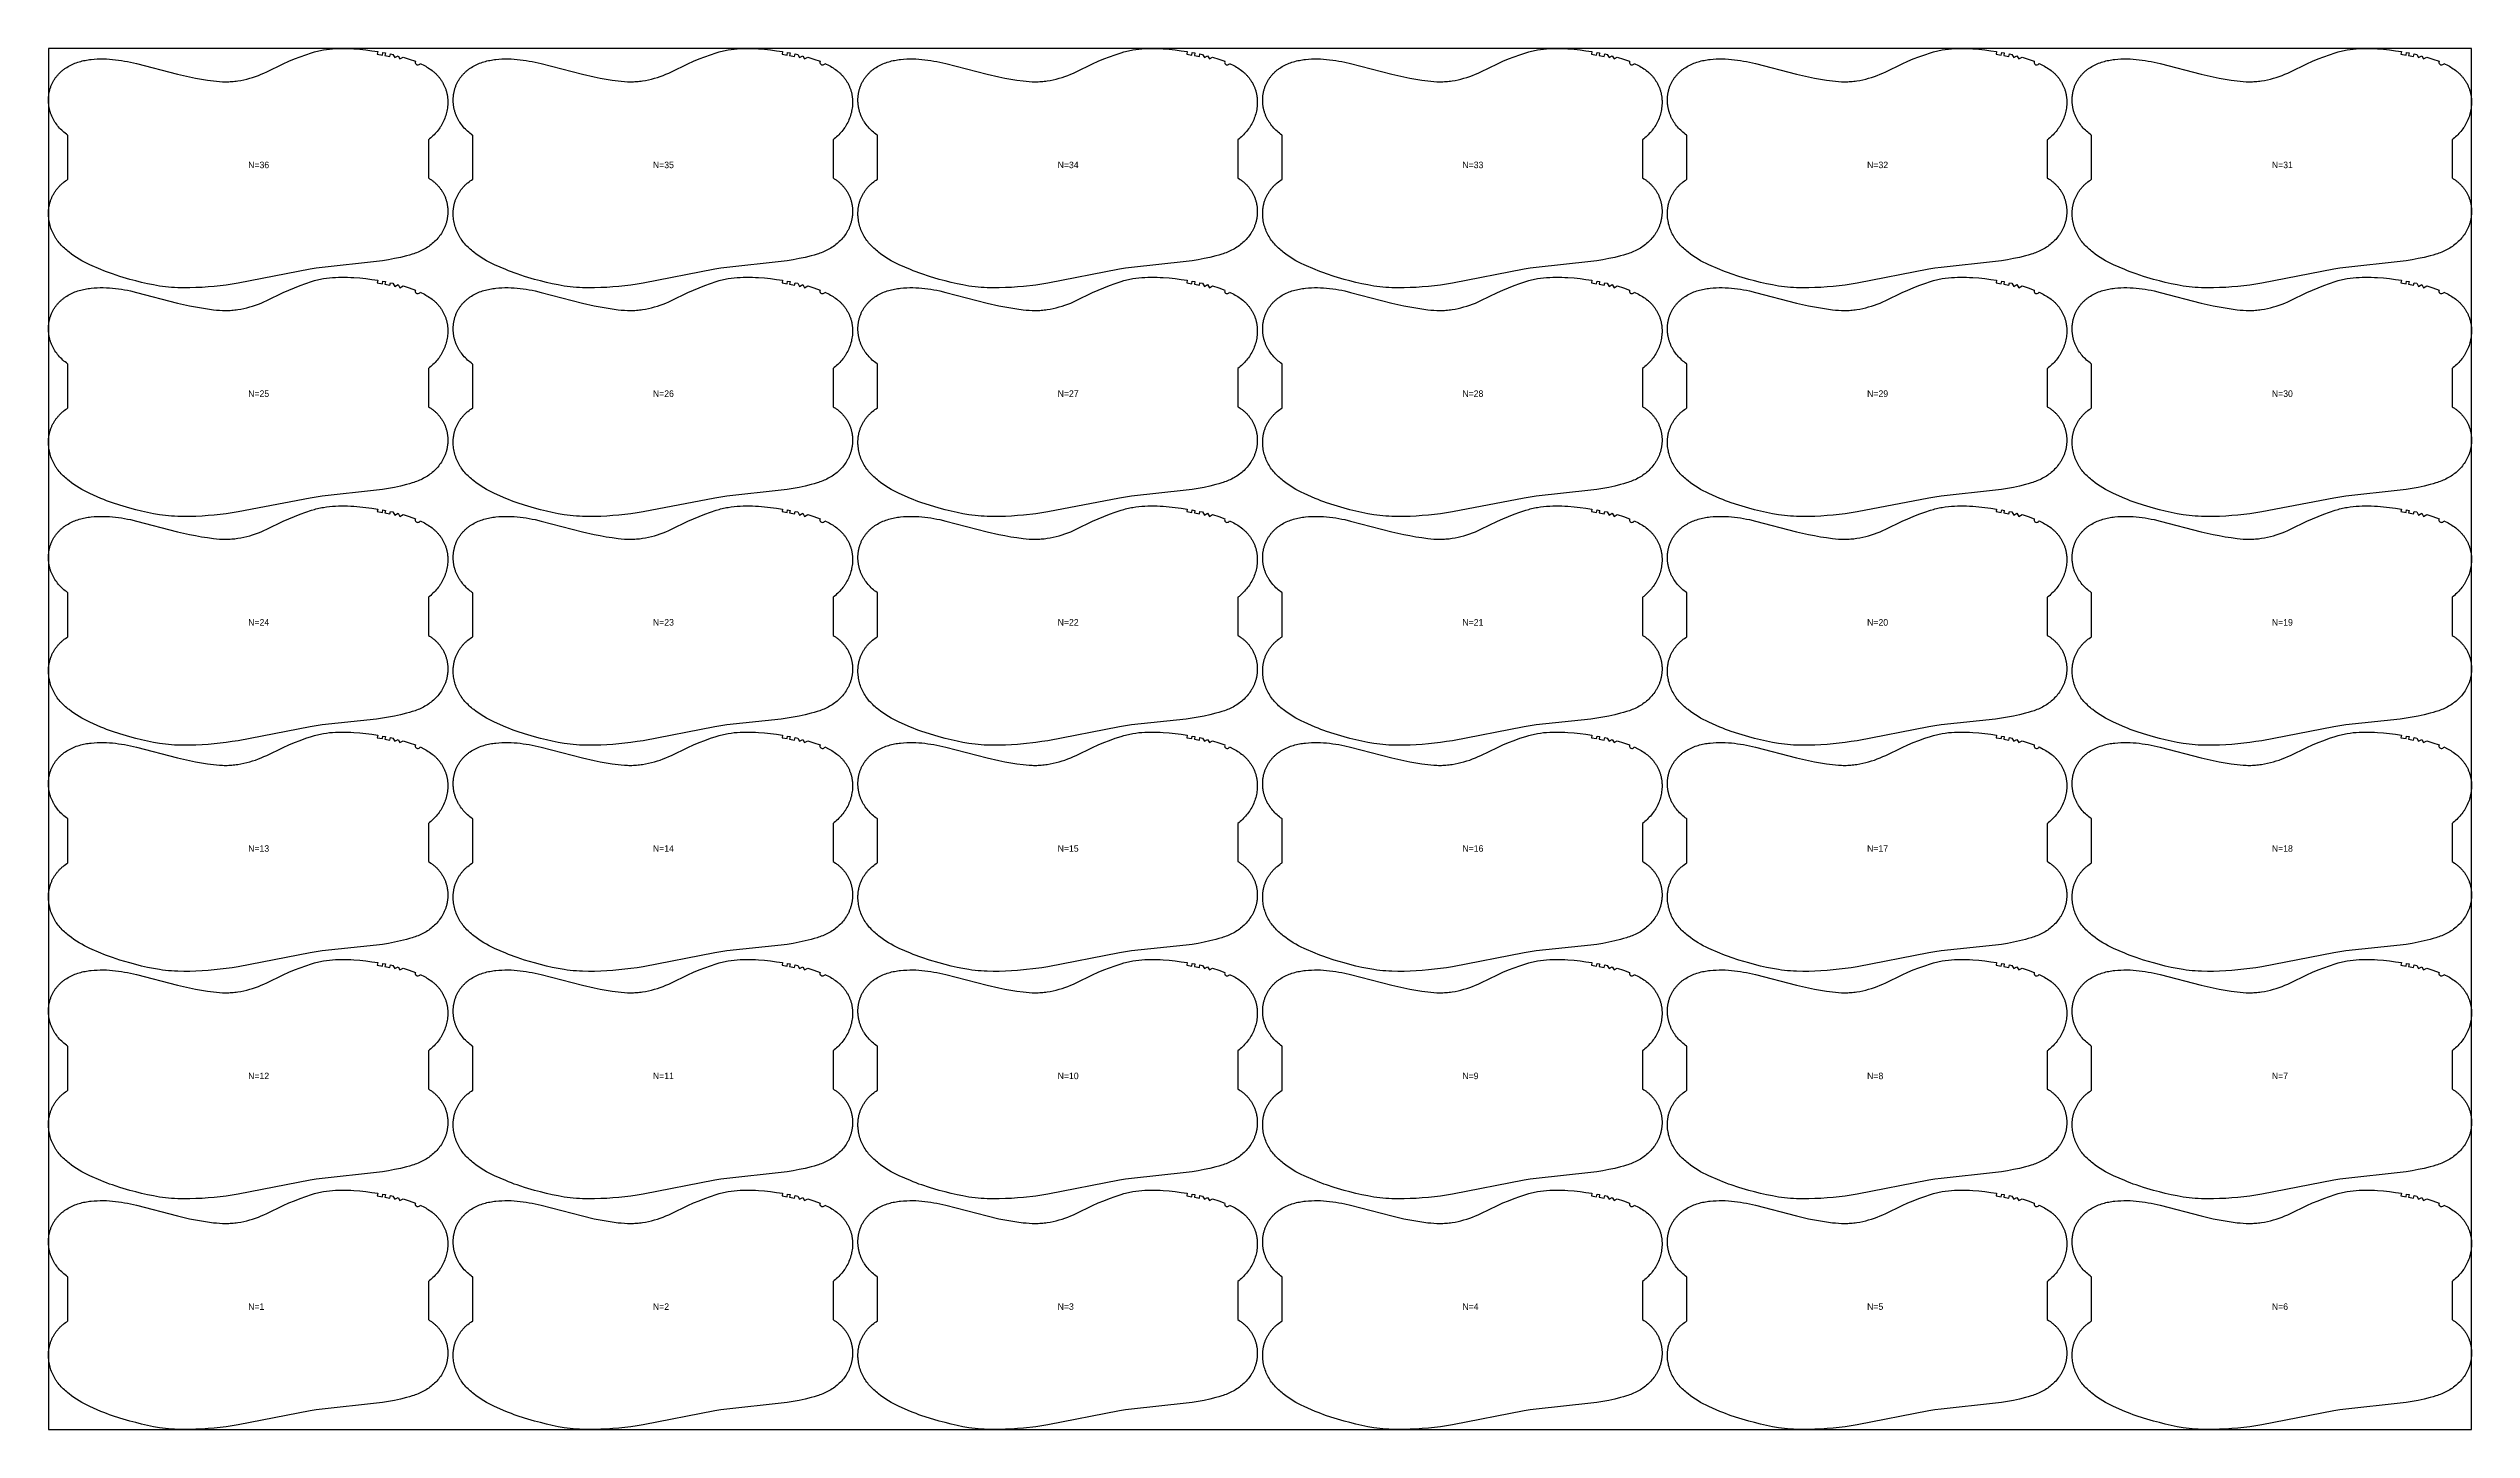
# Model space of a CAD drawing. Header units: inches. Extents: x 0 to 1865, y 0 to 1063.
import ezdxf

# ---------------------------------------------------------------- set-up
doc = ezdxf.new("R2010")
doc.units = ezdxf.units.IN

msp = doc.modelspace()

# ---------------------------------------------------------------- texts
at = {"layer": '1'}
for s, p in [('N=36', (153.6877, 970.9661)), ('N=35', (465.1877, 970.9661)), ('N=34', (776.6877, 970.9661)), ('N=33', (1088.1877, 970.9661)), ('N=32', (1399.6877, 970.9661)), ('N=31', (1711.1877, 970.9661)), ('N=25', (153.6877, 794.9021)), ('N=26', (465.1877, 794.9021)), ('N=27', (776.6877, 794.9021)), ('N=28', (1088.1877, 794.9021)), ('N=29', (1399.6877, 794.9021)), ('N=30', (1711.1877, 794.9021)), ('N=24', (153.6877, 618.8381)), ('N=23', (465.1877, 618.8381)), ('N=22', (776.6877, 618.8381)), ('N=21', (1088.1877, 618.8381)), ('N=20', (1399.6877, 618.8381)), ('N=19', (1711.1877, 618.8381)), ('N=13', (153.6877, 444.7741)), ('N=14', (465.1877, 444.7741)), ('N=15', (776.6877, 444.7741)), ('N=16', (1088.1877, 444.7741)), ('N=17', (1399.6877, 444.7741)), ('N=18', (1711.1877, 444.7741)), ('N=12', (153.6877, 269.7101)), ('N=11', (465.1877, 269.7101)), ('N=10', (776.6877, 269.7101)), ('N=9', (1088.1877, 269.7101)), ('N=8', (1399.6877, 269.7101)), ('N=7', (1711.1877, 269.7101)), ('N=1', (153.6877, 92.1461)), ('N=2', (465.1877, 92.1461)), ('N=3', (776.6877, 92.1461)), ('N=4', (1088.1877, 92.1461)), ('N=5', (1399.6877, 92.1461)), ('N=6', (1711.1877, 92.1461))]:
    msp.add_text(s, height=5, dxfattribs=at).set_placement(p)

# ---------------------------------------------------------------- linework, layer by layer
at = {"layer": '1'}
for points in [[(0, 0), (1864.8753, 0), (1864.8753, 1063.1122), (0, 1063.1122), (0, 0)], [(286.034, 1051.607), (289.2956, 1049.962), (290.3212, 1049.3922), (291.3342, 1048.8001), (292.3324, 1048.1841), (293.3136, 1047.5427), (294.2755, 1046.8743), (295.2159, 1046.1775), (296.1324, 1045.4507), (296.5811, 1045.0755), (297.023, 1044.6923), (297.4578, 1044.3009), (297.8854, 1043.9014), (298.3056, 1043.4939), (298.7183, 1043.0786), (299.1231, 1042.6556), (299.5201, 1042.2251), (299.9091, 1041.7872), (300.2897, 1041.342), (300.662, 1040.8897), (301.0257, 1040.4305), (301.3807, 1039.9644), (301.7268, 1039.4917), (302.0638, 1039.0124), (302.3915, 1038.5268), (302.7099, 1038.0349), (303.0187, 1037.537), (303.3177, 1037.0331), (303.607, 1036.5235), (303.8862, 1036.0083), (304.1554, 1035.4878), (304.4145, 1034.9622), (304.6632, 1034.4317), (304.9016, 1033.8964), (305.1296, 1033.3567), (305.3469, 1032.8127), (305.5535, 1032.2645), (305.7494, 1031.7125), (305.9343, 1031.1569), (306.1082, 1030.5977), (306.271, 1030.0353), (306.4226, 1029.4698), (306.5628, 1028.9015), (306.6916, 1028.3305), (306.8091, 1027.7571), (306.9153, 1027.1815), (307.0103, 1026.6039), (307.0941, 1026.0245), (307.1669, 1025.4435), (307.2286, 1024.8612), (307.2795, 1024.2777), (307.3195, 1023.6934), (307.3488, 1023.1083), (307.3674, 1022.5227), (307.3753, 1021.9368), (307.3727, 1021.3509), (307.3597, 1020.7651), (307.3363, 1020.1797), (307.3025, 1019.5949), (307.2044, 1018.4278), (307.066, 1017.265), (306.8881, 1016.1075), (306.6714, 1014.9565), (306.4165, 1013.813), (306.1243, 1012.6782), (305.7954, 1011.553), (305.4305, 1010.4387), (305.0302, 1009.3363), (304.5948, 1008.2473), (304.1245, 1007.1732), (303.6194, 1006.1155), (303.0796, 1005.0758), (302.5053, 1004.0554), (301.8966, 1003.0559), (301.5795, 1002.5645), (301.2538, 1002.0789), (300.5773, 1001.1254), (299.869, 1000.1951), (299.1312, 999.2872), (298.3662, 998.401), (297.5763, 997.5358), (296.7638, 996.6907), (295.9309, 995.8651), (295.0798, 995.0583), (294.2128, 994.2694), (293.3306, 993.498), (292.4341, 992.7436), (292.3753, 992.6959), (292.3753, 963.4129), (293.3041, 962.8454), (294.2826, 962.2006), (294.7631, 961.8655), (295.2376, 961.522), (295.7058, 961.1701), (296.1675, 960.8099), (296.6225, 960.4412), (297.0705, 960.0642), (297.5115, 959.6788), (297.945, 959.2851), (298.371, 958.8831), (298.7892, 958.4729), (299.1995, 958.0547), (299.6016, 957.6286), (299.9953, 957.1948), (300.3805, 956.7534), (300.7571, 956.3046), (301.1247, 955.8485), (301.4832, 955.3853), (301.8324, 954.9152), (302.1721, 954.4382), (302.5021, 953.9545), (302.8223, 953.4643), (303.1324, 952.9677), (303.4323, 952.4649), (303.7218, 951.9561), (304.0006, 951.4413), (304.2688, 950.9209), (304.5262, 950.395), (304.7729, 949.8639), (305.0087, 949.3278), (305.2336, 948.7871), (305.4475, 948.2418), (305.6505, 947.6924), (305.8424, 947.1389), (306.0232, 946.5817), (306.1928, 946.0209), (306.3511, 945.4569), (306.4982, 944.8899), (306.634, 944.32), (306.7584, 943.7476), (306.8713, 943.1729), (306.9728, 942.5961), (307.0628, 942.0175), (307.1414, 941.4372), (307.2086, 940.8555), (307.2644, 940.2725), (307.309, 939.6886), (307.3423, 939.1039), (307.3644, 938.5185), (307.3753, 937.9329), (307.3751, 937.347), (307.3638, 936.7613), (307.3414, 936.1758), (307.308, 935.5908), (307.2636, 935.0065), (307.2082, 934.4231), (307.142, 933.8408), (307.0649, 933.2599), (306.9769, 932.6805), (306.8782, 932.1029), (306.7687, 931.5273), (306.6485, 930.9538), (306.5176, 930.3828), (306.376, 929.8143), (306.2238, 929.2486), (306.0611, 928.686), (305.8878, 928.1266), (305.704, 927.5706), (305.5098, 927.0183), (305.305, 926.4698), (305.0899, 925.9254), (304.8645, 925.3853), (304.6287, 924.8497), (304.3826, 924.3188), (304.1265, 923.7926), (303.8604, 923.2713), (303.5846, 922.7551), (303.2993, 922.2439), (303.0047, 921.7379), (302.7009, 921.2373), (302.3882, 920.742), (301.7367, 919.768), (301.0518, 918.8168), (300.3349, 917.8891), (299.5877, 916.9858), (298.8116, 916.1077), (298.0076, 915.2553), (297.1769, 914.4292), (296.3203, 913.6301), (295.4389, 912.8586), (294.5337, 912.1153), (293.6057, 911.4007), (292.6559, 910.7156), (291.6854, 910.0602), (290.6953, 909.4346), (289.687, 908.8385), (288.6617, 908.2717), (287.6207, 907.734), (286.5654, 907.2251), (285.4968, 906.7447), (284.4164, 906.2927), (283.3254, 905.8684), (282.225, 905.4696), (281.1163, 905.0935), (280.0004, 904.7374), (277.752, 904.0748), (275.4889, 903.4602), (270.9426, 902.3205), (266.3701, 901.3022), (261.7684, 900.4182), (257.1421, 899.6721), (252.4976, 899.0565), (210.5631, 894.5834), (205.9271, 893.9016), (201.3078, 893.1126), (146.1061, 882.3913), (141.477, 881.6654), (136.835, 881.0219), (127.526, 879.9403), (122.8577, 879.5341), (118.1822, 879.2211), (113.5019, 878.9958), (108.8178, 878.8591), (104.1315, 878.82), (99.4468, 878.9126), (97.1065, 879.0203), (94.7687, 879.1724), (92.4344, 879.3701), (90.1045, 879.6146), (87.78, 879.9065), (85.4613, 880.2428), (80.8422, 881.0338), (76.2488, 881.9592), (71.679, 882.9956), (67.1311, 884.125), (62.6076, 885.347), (54.9702, 887.6261), (49.1761, 889.4986), (46.9633, 890.268), (44.7667, 891.0796), (42.589, 891.9397), (40.4263, 892.8387), (31.8352, 896.5943), (29.7128, 897.5859), (27.6181, 898.6316), (25.5593, 899.7463), (23.5384, 900.9298), (21.5559, 902.1782), (19.6123, 903.4873), (17.7091, 904.8546), (15.8512, 906.2824), (14.9412, 907.0202), (14.0447, 907.7746), (13.1626, 908.546), (12.2955, 909.3349), (11.4445, 910.1418), (10.6115, 910.9674), (9.799, 911.8124), (9.0091, 912.6776), (8.2441, 913.5638), (7.5063, 914.4717), (6.798, 915.402), (6.1215, 916.3555), (5.7958, 916.8411), (5.4787, 917.3325), (4.87, 918.332), (4.2958, 919.3524), (3.756, 920.3922), (3.2508, 921.4499), (2.7805, 922.5239), (2.3451, 923.6129), (1.9449, 924.7153), (1.58, 925.8296), (1.251, 926.9548), (0.9588, 928.0896), (0.7039, 929.2331), (0.4872, 930.3841), (0.3093, 931.5416), (0.1709, 932.7044), (0.0728, 933.8715), (0.0391, 934.4564), (0.0156, 935.0418), (0.0026, 935.6275), (0, 936.2134), (0.008, 936.7993), (0.0265, 937.3849), (0.0558, 937.97), (0.0958, 938.5544), (0.1467, 939.1378), (0.2085, 939.7201), (0.2812, 940.3011), (0.3651, 940.8805), (0.46, 941.4581), (0.5662, 942.0337), (0.6837, 942.6071), (0.8125, 943.1781), (0.9527, 943.7464), (1.1043, 944.3119), (1.2671, 944.8743), (1.441, 945.4335), (1.626, 945.9892), (1.8218, 946.5412), (2.0284, 947.0893), (2.2458, 947.6333), (2.4737, 948.1731), (2.7121, 948.7083), (2.9608, 949.2388), (3.2199, 949.7644), (3.4891, 950.2849), (3.7684, 950.8001), (4.0576, 951.3097), (4.3566, 951.8136), (4.6654, 952.3116), (4.9838, 952.8034), (5.3115, 953.2891), (5.6485, 953.7683), (5.9946, 954.241), (6.3496, 954.7071), (6.7133, 955.1663), (7.0856, 955.6186), (7.4663, 956.0638), (7.8552, 956.5017), (8.2522, 956.9322), (8.6571, 957.3552), (9.0697, 957.7705), (9.4899, 958.178), (9.9175, 958.5776), (10.3523, 958.969), (10.7942, 959.3522), (11.2429, 959.7273), (12.1595, 960.4541), (13.0998, 961.1509), (14.0617, 961.8193), (15, 962.4327), (15, 996.2495), (14.7194, 996.4389), (13.7696, 997.1241), (12.8416, 997.8387), (11.9364, 998.582), (11.055, 999.3535), (10.1984, 1000.1526), (9.3677, 1000.9787), (8.5637, 1001.8311), (7.7876, 1002.7092), (7.0404, 1003.6125), (6.3236, 1004.5402), (5.6386, 1005.4914), (4.9871, 1006.4654), (4.6744, 1006.9607), (4.3707, 1007.4613), (4.076, 1007.9673), (3.7907, 1008.4785), (3.5149, 1008.9947), (3.2489, 1009.516), (2.9927, 1010.0421), (2.7466, 1010.5731), (2.5108, 1011.1087), (2.2854, 1011.6488), (2.0703, 1012.1932), (1.8656, 1012.7417), (1.6713, 1013.294), (1.4875, 1013.85), (1.3142, 1014.4094), (1.1515, 1014.972), (0.9993, 1015.5377), (0.8578, 1016.1061), (0.7269, 1016.6772), (0.6066, 1017.2507), (0.4971, 1017.8263), (0.3984, 1018.4039), (0.3105, 1018.9833), (0.2334, 1019.5642), (0.1671, 1020.1465), (0.1118, 1020.7298), (0.0674, 1021.3141), (0.034, 1021.8992), (0.0116, 1022.4846), (0.0002, 1023.0704), (0, 1023.6562), (0.0109, 1024.2419), (0.033, 1024.8272), (0.0663, 1025.412), (0.1109, 1025.9959), (0.1668, 1026.5789), (0.234, 1027.1606), (0.3125, 1027.7409), (0.4025, 1028.3195), (0.504, 1028.8963), (0.6169, 1029.471), (0.7413, 1030.0434), (0.8771, 1030.6132), (1.0242, 1031.1803), (1.1826, 1031.7443), (1.3522, 1032.3051), (1.5329, 1032.8623), (1.7248, 1033.4157), (1.9278, 1033.9652), (2.1417, 1034.5105), (2.3666, 1035.0512), (2.6024, 1035.5873), (2.8491, 1036.1184), (3.1065, 1036.6442), (3.3747, 1037.1647), (3.6535, 1037.6795), (3.943, 1038.1883), (4.2429, 1038.6911), (4.553, 1039.1877), (4.8732, 1039.6779), (5.2032, 1040.1615), (5.543, 1040.6385), (5.8922, 1041.1087), (6.2507, 1041.5719), (6.6183, 1042.028), (6.9948, 1042.4768), (7.38, 1042.9182), (7.7738, 1043.352), (8.1759, 1043.7781), (8.5861, 1044.1963), (9.0043, 1044.6065), (9.4303, 1045.0085), (9.8639, 1045.4022), (10.3048, 1045.7876), (10.7528, 1046.1646), (11.2078, 1046.5332), (11.6695, 1046.8935), (12.1377, 1047.2454), (12.6122, 1047.5889), (13.0928, 1047.924), (14.0712, 1048.5688), (15.0713, 1049.1798), (16.0913, 1049.7569), (17.1295, 1050.2999), (18.1843, 1050.809), (19.2542, 1051.2845), (20.3382, 1051.7272), (21.4349, 1052.1378), (22.5431, 1052.5168), (23.6616, 1052.8649), (24.789, 1053.1827), (25.9243, 1053.471), (27.0661, 1053.7304), (28.2138, 1053.9623), (29.3666, 1054.1681), (30.5239, 1054.3492), (31.6849, 1054.507), (32.849, 1054.643), (35.1838, 1054.855), (37.5233, 1054.9948), (39.8652, 1055.0655), (42.2077, 1055.0685), (44.5492, 1055.0053), (46.888, 1054.8777), (49.2232, 1054.6902), (51.554, 1054.4479), (53.8794, 1054.1558), (56.1985, 1053.8178), (58.5102, 1053.434), (60.8134, 1053.0034), (63.1066, 1052.5249), (67.6641, 1051.4388), (99.4167, 1043.2039), (108.5589, 1041.1418), (113.1564, 1040.2353), (117.7694, 1039.4121), (122.3967, 1038.6765), (127.0424, 1038.0637), (129.3735, 1037.8181), (131.7093, 1037.6267), (134.0485, 1037.5023), (135.2189, 1037.4692), (136.3897, 1037.4577), (137.5606, 1037.4689), (138.7313, 1037.5029), (139.9013, 1037.5594), (141.0701, 1037.6379), (142.2374, 1037.7383), (143.4027, 1037.8601), (144.5656, 1038.0031), (145.7257, 1038.1668), (148.0358, 1038.555), (150.3318, 1039.0203), (152.6123, 1039.558), (154.8764, 1040.1633), (157.1227, 1040.8325), (159.3486, 1041.5657), (161.5515, 1042.3638), (163.7284, 1043.2281), (165.8781, 1044.1567), (168.0054, 1045.1371), (180.6408, 1051.3022), (184.9202, 1053.2109), (189.2506, 1055.0022), (193.6207, 1056.6913), (198.027, 1058.2874), (202.4724, 1059.775), (204.7166, 1060.4454), (205.8455, 1060.755), (206.9797, 1061.0449), (208.1193, 1061.3132), (209.2639, 1061.5603), (210.4132, 1061.7865), (211.5665, 1061.9925), (213.8834, 1062.3459), (216.2103, 1062.6248), (218.5439, 1062.8341), (220.882, 1062.9803), (223.2232, 1063.0706), (225.5661, 1063.1122), (227.9093, 1063.1108), (230.252, 1063.0677), (232.5933, 1062.9827), (234.9327, 1062.8556), (239.6035, 1062.4817), (244.2627, 1061.9773), (248.8281, 1061.3859), (253.381, 1060.7061), (253.0666, 1058.731), (256.9735, 1058.0725), (257.3254, 1060.0413), (259.2923, 1059.6783), (258.9179, 1057.7136), (262.7851, 1056.9252), (263.2114, 1058.8792), (265.1623, 1058.4392), (266.6265, 1056.0308), (269.0449, 1057.479), (270.445, 1055.0319), (272.9013, 1056.4159), (277.6538, 1054.8679), (282.3659, 1053.2009), (282.2183, 1052.5985), (282.2623, 1051.9799), (282.4938, 1051.4045), (282.8904, 1050.9277), (283.414, 1050.5953), (284.0143, 1050.4393), (284.6335, 1050.4747), (285.2121, 1050.6981), (285.6944, 1051.0881), (286.034, 1051.607)], [(597.534, 1051.607), (600.7956, 1049.962), (601.8212, 1049.3922), (602.8342, 1048.8001), (603.8324, 1048.1841), (604.8136, 1047.5427), (605.7755, 1046.8743), (606.7159, 1046.1775), (607.6324, 1045.4507), (608.0811, 1045.0755), (608.523, 1044.6923), (608.9578, 1044.3009), (609.3854, 1043.9014), (609.8056, 1043.4939), (610.2183, 1043.0786), (610.6231, 1042.6556), (611.0201, 1042.2251), (611.4091, 1041.7872), (611.7897, 1041.342), (612.162, 1040.8897), (612.5257, 1040.4305), (612.8807, 1039.9644), (613.2268, 1039.4917), (613.5638, 1039.0124), (613.8915, 1038.5268), (614.2099, 1038.0349), (614.5187, 1037.537), (614.8177, 1037.0331), (615.107, 1036.5235), (615.3862, 1036.0083), (615.6554, 1035.4878), (615.9145, 1034.9622), (616.1632, 1034.4317), (616.4016, 1033.8964), (616.6296, 1033.3567), (616.8469, 1032.8127), (617.0535, 1032.2645), (617.2494, 1031.7125), (617.4343, 1031.1569), (617.6082, 1030.5977), (617.771, 1030.0353), (617.9226, 1029.4698), (618.0628, 1028.9015), (618.1916, 1028.3305), (618.3091, 1027.7571), (618.4153, 1027.1815), (618.5103, 1026.6039), (618.5941, 1026.0245), (618.6669, 1025.4435), (618.7286, 1024.8612), (618.7795, 1024.2777), (618.8195, 1023.6934), (618.8488, 1023.1083), (618.8674, 1022.5227), (618.8753, 1021.9368), (618.8727, 1021.3509), (618.8597, 1020.7651), (618.8363, 1020.1797), (618.8025, 1019.5949), (618.7044, 1018.4278), (618.566, 1017.265), (618.3881, 1016.1075), (618.1714, 1014.9565), (617.9165, 1013.813), (617.6243, 1012.6782), (617.2954, 1011.553), (616.9305, 1010.4387), (616.5302, 1009.3363), (616.0948, 1008.2473), (615.6245, 1007.1732), (615.1194, 1006.1155), (614.5796, 1005.0758), (614.0053, 1004.0554), (613.3966, 1003.0559), (613.0795, 1002.5645), (612.7538, 1002.0789), (612.0773, 1001.1254), (611.369, 1000.1951), (610.6312, 999.2872), (609.8662, 998.401), (609.0763, 997.5358), (608.2638, 996.6907), (607.4309, 995.8651), (606.5798, 995.0583), (605.7128, 994.2694), (604.8306, 993.498), (603.9341, 992.7436), (603.8753, 992.6959), (603.8753, 963.4129), (604.8041, 962.8454), (605.7826, 962.2006), (606.2631, 961.8655), (606.7376, 961.522), (607.2058, 961.1701), (607.6675, 960.8099), (608.1225, 960.4412), (608.5705, 960.0642), (609.0115, 959.6788), (609.445, 959.2851), (609.871, 958.8831), (610.2892, 958.4729), (610.6995, 958.0547), (611.1016, 957.6286), (611.4953, 957.1948), (611.8805, 956.7534), (612.2571, 956.3046), (612.6247, 955.8485), (612.9832, 955.3853), (613.3324, 954.9152), (613.6721, 954.4382), (614.0021, 953.9545), (614.3223, 953.4643), (614.6324, 952.9677), (614.9323, 952.4649), (615.2218, 951.9561), (615.5006, 951.4413), (615.7688, 950.9209), (616.0262, 950.395), (616.2729, 949.8639), (616.5087, 949.3278), (616.7336, 948.7871), (616.9475, 948.2418), (617.1505, 947.6924), (617.3424, 947.1389), (617.5232, 946.5817), (617.6928, 946.0209), (617.8511, 945.4569), (617.9982, 944.8899), (618.134, 944.32), (618.2584, 943.7476), (618.3713, 943.1729), (618.4728, 942.5961), (618.5628, 942.0175), (618.6414, 941.4372), (618.7086, 940.8555), (618.7644, 940.2725), (618.809, 939.6886), (618.8423, 939.1039), (618.8644, 938.5185), (618.8753, 937.9329), (618.8751, 937.347), (618.8638, 936.7613), (618.8414, 936.1758), (618.808, 935.5908), (618.7636, 935.0065), (618.7082, 934.4231), (618.642, 933.8408), (618.5649, 933.2599), (618.4769, 932.6805), (618.3782, 932.1029), (618.2687, 931.5273), (618.1485, 930.9538), (618.0176, 930.3828), (617.876, 929.8143), (617.7238, 929.2486), (617.5611, 928.686), (617.3878, 928.1266), (617.204, 927.5706), (617.0098, 927.0183), (616.805, 926.4698), (616.5899, 925.9254), (616.3645, 925.3853), (616.1287, 924.8497), (615.8826, 924.3188), (615.6265, 923.7926), (615.3604, 923.2713), (615.0846, 922.7551), (614.7993, 922.2439), (614.5047, 921.7379), (614.2009, 921.2373), (613.8882, 920.742), (613.2367, 919.768), (612.5518, 918.8168), (611.8349, 917.8891), (611.0877, 916.9858), (610.3116, 916.1077), (609.5076, 915.2553), (608.6769, 914.4292), (607.8203, 913.6301), (606.9389, 912.8586), (606.0337, 912.1153), (605.1057, 911.4007), (604.1559, 910.7156), (603.1854, 910.0602), (602.1953, 909.4346), (601.187, 908.8385), (600.1617, 908.2717), (599.1207, 907.734), (598.0654, 907.2251), (596.9968, 906.7447), (595.9164, 906.2927), (594.8254, 905.8684), (593.725, 905.4696), (592.6163, 905.0935), (591.5004, 904.7374), (589.252, 904.0748), (586.9889, 903.4602), (582.4426, 902.3205), (577.8701, 901.3022), (573.2684, 900.4182), (568.6421, 899.6721), (563.9976, 899.0565), (522.0631, 894.5834), (517.4271, 893.9016), (512.8078, 893.1126), (457.6061, 882.3913), (452.977, 881.6654), (448.335, 881.0219), (439.026, 879.9403), (434.3577, 879.5341), (429.6822, 879.2211), (425.0019, 878.9958), (420.3178, 878.8591), (415.6315, 878.82), (410.9468, 878.9126), (408.6065, 879.0203), (406.2687, 879.1724), (403.9344, 879.3701), (401.6045, 879.6146), (399.28, 879.9065), (396.9613, 880.2428), (392.3422, 881.0338), (387.7488, 881.9592), (383.179, 882.9956), (378.6311, 884.125), (374.1076, 885.347), (366.4702, 887.6261), (360.6761, 889.4986), (358.4633, 890.268), (356.2667, 891.0796), (354.089, 891.9397), (351.9263, 892.8387), (343.3352, 896.5943), (341.2128, 897.5859), (339.1181, 898.6316), (337.0593, 899.7463), (335.0384, 900.9298), (333.0559, 902.1782), (331.1123, 903.4873), (329.2091, 904.8546), (327.3512, 906.2824), (326.4412, 907.0202), (325.5447, 907.7746), (324.6626, 908.546), (323.7955, 909.3349), (322.9445, 910.1418), (322.1115, 910.9674), (321.299, 911.8124), (320.5091, 912.6776), (319.7441, 913.5638), (319.0063, 914.4717), (318.298, 915.402), (317.6215, 916.3555), (317.2958, 916.8411), (316.9787, 917.3325), (316.37, 918.332), (315.7958, 919.3524), (315.256, 920.3922), (314.7508, 921.4499), (314.2805, 922.5239), (313.8451, 923.6129), (313.4449, 924.7153), (313.08, 925.8296), (312.751, 926.9548), (312.4588, 928.0896), (312.2039, 929.2331), (311.9872, 930.3841), (311.8093, 931.5416), (311.6709, 932.7044), (311.5728, 933.8715), (311.5391, 934.4564), (311.5156, 935.0418), (311.5026, 935.6275), (311.5, 936.2134), (311.508, 936.7993), (311.5265, 937.3849), (311.5558, 937.97), (311.5958, 938.5544), (311.6467, 939.1378), (311.7085, 939.7201), (311.7812, 940.3011), (311.8651, 940.8805), (311.96, 941.4581), (312.0662, 942.0337), (312.1837, 942.6071), (312.3125, 943.1781), (312.4527, 943.7464), (312.6043, 944.3119), (312.7671, 944.8743), (312.941, 945.4335), (313.126, 945.9892), (313.3218, 946.5412), (313.5284, 947.0893), (313.7458, 947.6333), (313.9737, 948.1731), (314.2121, 948.7083), (314.4608, 949.2388), (314.7199, 949.7644), (314.9891, 950.2849), (315.2684, 950.8001), (315.5576, 951.3097), (315.8566, 951.8136), (316.1654, 952.3116), (316.4838, 952.8034), (316.8115, 953.2891), (317.1485, 953.7683), (317.4946, 954.241), (317.8496, 954.7071), (318.2133, 955.1663), (318.5856, 955.6186), (318.9663, 956.0638), (319.3552, 956.5017), (319.7522, 956.9322), (320.1571, 957.3552), (320.5697, 957.7705), (320.9899, 958.178), (321.4175, 958.5776), (321.8523, 958.969), (322.2942, 959.3522), (322.7429, 959.7273), (323.6595, 960.4541), (324.5998, 961.1509), (325.5617, 961.8193), (326.5, 962.4327), (326.5, 996.2495), (326.2194, 996.4389), (325.2696, 997.1241), (324.3416, 997.8387), (323.4364, 998.582), (322.555, 999.3535), (321.6984, 1000.1526), (320.8677, 1000.9787), (320.0637, 1001.8311), (319.2876, 1002.7092), (318.5404, 1003.6125), (317.8236, 1004.5402), (317.1386, 1005.4914), (316.4871, 1006.4654), (316.1744, 1006.9607), (315.8707, 1007.4613), (315.576, 1007.9673), (315.2907, 1008.4785), (315.0149, 1008.9947), (314.7489, 1009.516), (314.4927, 1010.0421), (314.2466, 1010.5731), (314.0108, 1011.1087), (313.7854, 1011.6488), (313.5703, 1012.1932), (313.3656, 1012.7417), (313.1713, 1013.294), (312.9875, 1013.85), (312.8142, 1014.4094), (312.6515, 1014.972), (312.4993, 1015.5377), (312.3578, 1016.1061), (312.2269, 1016.6772), (312.1066, 1017.2507), (311.9971, 1017.8263), (311.8984, 1018.4039), (311.8105, 1018.9833), (311.7334, 1019.5642), (311.6671, 1020.1465), (311.6118, 1020.7298), (311.5674, 1021.3141), (311.534, 1021.8992), (311.5116, 1022.4846), (311.5002, 1023.0704), (311.5, 1023.6562), (311.5109, 1024.2419), (311.533, 1024.8272), (311.5663, 1025.412), (311.6109, 1025.9959), (311.6668, 1026.5789), (311.734, 1027.1606), (311.8125, 1027.7409), (311.9025, 1028.3195), (312.004, 1028.8963), (312.1169, 1029.471), (312.2413, 1030.0434), (312.3771, 1030.6132), (312.5242, 1031.1803), (312.6826, 1031.7443), (312.8522, 1032.3051), (313.0329, 1032.8623), (313.2248, 1033.4157), (313.4278, 1033.9652), (313.6417, 1034.5105), (313.8666, 1035.0512), (314.1024, 1035.5873), (314.3491, 1036.1184), (314.6065, 1036.6442), (314.8747, 1037.1647), (315.1535, 1037.6795), (315.443, 1038.1883), (315.7429, 1038.6911), (316.053, 1039.1877), (316.3732, 1039.6779), (316.7032, 1040.1615), (317.043, 1040.6385), (317.3922, 1041.1087), (317.7507, 1041.5719), (318.1183, 1042.028), (318.4948, 1042.4768), (318.88, 1042.9182), (319.2738, 1043.352), (319.6759, 1043.7781), (320.0861, 1044.1963), (320.5043, 1044.6065), (320.9303, 1045.0085), (321.3639, 1045.4022), (321.8048, 1045.7876), (322.2528, 1046.1646), (322.7078, 1046.5332), (323.1695, 1046.8935), (323.6377, 1047.2454), (324.1122, 1047.5889), (324.5928, 1047.924), (325.5712, 1048.5688), (326.5713, 1049.1798), (327.5913, 1049.7569), (328.6295, 1050.2999), (329.6843, 1050.809), (330.7542, 1051.2845), (331.8382, 1051.7272), (332.9349, 1052.1378), (334.0431, 1052.5168), (335.1616, 1052.8649), (336.289, 1053.1827), (337.4243, 1053.471), (338.5661, 1053.7304), (339.7138, 1053.9623), (340.8666, 1054.1681), (342.0239, 1054.3492), (343.1849, 1054.507), (344.349, 1054.643), (346.6838, 1054.855), (349.0233, 1054.9948), (351.3652, 1055.0655), (353.7077, 1055.0685), (356.0492, 1055.0053), (358.388, 1054.8777), (360.7232, 1054.6902), (363.054, 1054.4479), (365.3794, 1054.1558), (367.6985, 1053.8178), (370.0102, 1053.434), (372.3134, 1053.0034), (374.6066, 1052.5249), (379.1641, 1051.4388), (410.9167, 1043.2039), (420.0589, 1041.1418), (424.6564, 1040.2353), (429.2694, 1039.4121), (433.8967, 1038.6765), (438.5424, 1038.0637), (440.8735, 1037.8181), (443.2093, 1037.6267), (445.5485, 1037.5023), (446.7189, 1037.4692), (447.8897, 1037.4577), (449.0606, 1037.4689), (450.2313, 1037.5029), (451.4013, 1037.5594), (452.5701, 1037.6379), (453.7374, 1037.7383), (454.9027, 1037.8601), (456.0656, 1038.0031), (457.2257, 1038.1668), (459.5358, 1038.555), (461.8318, 1039.0203), (464.1123, 1039.558), (466.3764, 1040.1633), (468.6227, 1040.8325), (470.8486, 1041.5657), (473.0515, 1042.3638), (475.2284, 1043.2281), (477.3781, 1044.1567), (479.5054, 1045.1371), (492.1408, 1051.3022), (496.4202, 1053.2109), (500.7506, 1055.0022), (505.1207, 1056.6913), (509.527, 1058.2874), (513.9724, 1059.775), (516.2166, 1060.4454), (517.3455, 1060.755), (518.4797, 1061.0449), (519.6193, 1061.3132), (520.7639, 1061.5603), (521.9132, 1061.7865), (523.0665, 1061.9925), (525.3834, 1062.3459), (527.7103, 1062.6248), (530.0439, 1062.8341), (532.382, 1062.9803), (534.7232, 1063.0706), (537.0661, 1063.1122), (539.4093, 1063.1108), (541.752, 1063.0677), (544.0933, 1062.9827), (546.4327, 1062.8556), (551.1035, 1062.4817), (555.7627, 1061.9773), (560.3281, 1061.3859), (564.881, 1060.7061), (564.5666, 1058.731), (568.4735, 1058.0725), (568.8254, 1060.0413), (570.7923, 1059.6783), (570.4179, 1057.7136), (574.2851, 1056.9252), (574.7114, 1058.8792), (576.6623, 1058.4392), (578.1265, 1056.0308), (580.5449, 1057.479), (581.945, 1055.0319), (584.4013, 1056.4159), (589.1538, 1054.8679), (593.8659, 1053.2009), (593.7183, 1052.5985), (593.7623, 1051.9799), (593.9938, 1051.4045), (594.3904, 1050.9277), (594.914, 1050.5953), (595.5143, 1050.4393), (596.1335, 1050.4747), (596.7121, 1050.6981), (597.1944, 1051.0881), (597.534, 1051.607)], [(909.034, 1051.607), (912.2956, 1049.962), (913.3212, 1049.3922), (914.3342, 1048.8001), (915.3324, 1048.1841), (916.3136, 1047.5427), (917.2755, 1046.8743), (918.2159, 1046.1775), (919.1324, 1045.4507), (919.5811, 1045.0755), (920.023, 1044.6923), (920.4578, 1044.3009), (920.8854, 1043.9014), (921.3056, 1043.4939), (921.7183, 1043.0786), (922.1231, 1042.6556), (922.5201, 1042.2251), (922.9091, 1041.7872), (923.2897, 1041.342), (923.662, 1040.8897), (924.0257, 1040.4305), (924.3807, 1039.9644), (924.7268, 1039.4917), (925.0638, 1039.0124), (925.3915, 1038.5268), (925.7099, 1038.0349), (926.0187, 1037.537), (926.3177, 1037.0331), (926.607, 1036.5235), (926.8862, 1036.0083), (927.1554, 1035.4878), (927.4145, 1034.9622), (927.6632, 1034.4317), (927.9016, 1033.8964), (928.1296, 1033.3567), (928.3469, 1032.8127), (928.5535, 1032.2645), (928.7494, 1031.7125), (928.9343, 1031.1569), (929.1082, 1030.5977), (929.271, 1030.0353), (929.4226, 1029.4698), (929.5628, 1028.9015), (929.6916, 1028.3305), (929.8091, 1027.7571), (929.9153, 1027.1815), (930.0103, 1026.6039), (930.0941, 1026.0245), (930.1669, 1025.4435), (930.2286, 1024.8612), (930.2795, 1024.2777), (930.3195, 1023.6934), (930.3488, 1023.1083), (930.3674, 1022.5227), (930.3753, 1021.9368), (930.3727, 1021.3509), (930.3597, 1020.7651), (930.3363, 1020.1797), (930.3025, 1019.5949), (930.2044, 1018.4278), (930.066, 1017.265), (929.8881, 1016.1075), (929.6714, 1014.9565), (929.4165, 1013.813), (929.1243, 1012.6782), (928.7954, 1011.553), (928.4305, 1010.4387), (928.0302, 1009.3363), (927.5948, 1008.2473), (927.1245, 1007.1732), (926.6194, 1006.1155), (926.0796, 1005.0758), (925.5053, 1004.0554), (924.8966, 1003.0559), (924.5795, 1002.5645), (924.2538, 1002.0789), (923.5773, 1001.1254), (922.869, 1000.1951), (922.1312, 999.2872), (921.3662, 998.401), (920.5763, 997.5358), (919.7638, 996.6907), (918.9309, 995.8651), (918.0798, 995.0583), (917.2128, 994.2694), (916.3306, 993.498), (915.4341, 992.7436), (915.3753, 992.6959), (915.3753, 963.4129), (916.3041, 962.8454), (917.2826, 962.2006), (917.7631, 961.8655), (918.2376, 961.522), (918.7058, 961.1701), (919.1675, 960.8099), (919.6225, 960.4412), (920.0705, 960.0642), (920.5115, 959.6788), (920.945, 959.2851), (921.371, 958.8831), (921.7892, 958.4729), (922.1995, 958.0547), (922.6016, 957.6286), (922.9953, 957.1948), (923.3805, 956.7534), (923.7571, 956.3046), (924.1247, 955.8485), (924.4832, 955.3853), (924.8324, 954.9152), (925.1721, 954.4382), (925.5021, 953.9545), (925.8223, 953.4643), (926.1324, 952.9677), (926.4323, 952.4649), (926.7218, 951.9561), (927.0006, 951.4413), (927.2688, 950.9209), (927.5262, 950.395), (927.7729, 949.8639), (928.0087, 949.3278), (928.2336, 948.7871), (928.4475, 948.2418), (928.6505, 947.6924), (928.8424, 947.1389), (929.0232, 946.5817), (929.1928, 946.0209), (929.3511, 945.4569), (929.4982, 944.8899), (929.634, 944.32), (929.7584, 943.7476), (929.8713, 943.1729), (929.9728, 942.5961), (930.0628, 942.0175), (930.1414, 941.4372), (930.2086, 940.8555), (930.2644, 940.2725), (930.309, 939.6886), (930.3423, 939.1039), (930.3644, 938.5185), (930.3753, 937.9329), (930.3751, 937.347), (930.3638, 936.7613), (930.3414, 936.1758), (930.308, 935.5908), (930.2636, 935.0065), (930.2082, 934.4231), (930.142, 933.8408), (930.0649, 933.2599), (929.9769, 932.6805), (929.8782, 932.1029), (929.7687, 931.5273), (929.6485, 930.9538), (929.5176, 930.3828), (929.376, 929.8143), (929.2238, 929.2486), (929.0611, 928.686), (928.8878, 928.1266), (928.704, 927.5706), (928.5098, 927.0183), (928.305, 926.4698), (928.0899, 925.9254), (927.8645, 925.3853), (927.6287, 924.8497), (927.3826, 924.3188), (927.1265, 923.7926), (926.8604, 923.2713), (926.5846, 922.7551), (926.2993, 922.2439), (926.0047, 921.7379), (925.7009, 921.2373), (925.3882, 920.742), (924.7367, 919.768), (924.0518, 918.8168), (923.3349, 917.8891), (922.5877, 916.9858), (921.8116, 916.1077), (921.0076, 915.2553), (920.1769, 914.4292), (919.3203, 913.6301), (918.4389, 912.8586), (917.5337, 912.1153), (916.6057, 911.4007), (915.6559, 910.7156), (914.6854, 910.0602), (913.6953, 909.4346), (912.687, 908.8385), (911.6617, 908.2717), (910.6207, 907.734), (909.5654, 907.2251), (908.4968, 906.7447), (907.4164, 906.2927), (906.3254, 905.8684), (905.225, 905.4696), (904.1163, 905.0935), (903.0004, 904.7374), (900.752, 904.0748), (898.4889, 903.4602), (893.9426, 902.3205), (889.3701, 901.3022), (884.7684, 900.4182), (880.1421, 899.6721), (875.4976, 899.0565), (833.5631, 894.5834), (828.9271, 893.9016), (824.3078, 893.1126), (769.1061, 882.3913), (764.477, 881.6654), (759.835, 881.0219), (750.526, 879.9403), (745.8577, 879.5341), (741.1822, 879.2211), (736.5019, 878.9958), (731.8178, 878.8591), (727.1315, 878.82), (722.4468, 878.9126), (720.1065, 879.0203), (717.7687, 879.1724), (715.4344, 879.3701), (713.1045, 879.6146), (710.78, 879.9065), (708.4613, 880.2428), (703.8422, 881.0338), (699.2488, 881.9592), (694.679, 882.9956), (690.1311, 884.125), (685.6076, 885.347), (677.9702, 887.6261), (672.1761, 889.4986), (669.9633, 890.268), (667.7667, 891.0796), (665.589, 891.9397), (663.4263, 892.8387), (654.8352, 896.5943), (652.7128, 897.5859), (650.6181, 898.6316), (648.5593, 899.7463), (646.5384, 900.9298), (644.5559, 902.1782), (642.6123, 903.4873), (640.7091, 904.8546), (638.8512, 906.2824), (637.9412, 907.0202), (637.0447, 907.7746), (636.1626, 908.546), (635.2955, 909.3349), (634.4445, 910.1418), (633.6115, 910.9674), (632.799, 911.8124), (632.0091, 912.6776), (631.2441, 913.5638), (630.5063, 914.4717), (629.798, 915.402), (629.1215, 916.3555), (628.7958, 916.8411), (628.4787, 917.3325), (627.87, 918.332), (627.2958, 919.3524), (626.756, 920.3922), (626.2508, 921.4499), (625.7805, 922.5239), (625.3451, 923.6129), (624.9449, 924.7153), (624.58, 925.8296), (624.251, 926.9548), (623.9588, 928.0896), (623.7039, 929.2331), (623.4872, 930.3841), (623.3093, 931.5416), (623.1709, 932.7044), (623.0728, 933.8715), (623.0391, 934.4564), (623.0156, 935.0418), (623.0026, 935.6275), (623, 936.2134), (623.008, 936.7993), (623.0265, 937.3849), (623.0558, 937.97), (623.0958, 938.5544), (623.1467, 939.1378), (623.2085, 939.7201), (623.2812, 940.3011), (623.3651, 940.8805), (623.46, 941.4581), (623.5662, 942.0337), (623.6837, 942.6071), (623.8125, 943.1781), (623.9527, 943.7464), (624.1043, 944.3119), (624.2671, 944.8743), (624.441, 945.4335), (624.626, 945.9892), (624.8218, 946.5412), (625.0284, 947.0893), (625.2458, 947.6333), (625.4737, 948.1731), (625.7121, 948.7083), (625.9608, 949.2388), (626.2199, 949.7644), (626.4891, 950.2849), (626.7684, 950.8001), (627.0576, 951.3097), (627.3566, 951.8136), (627.6654, 952.3116), (627.9838, 952.8034), (628.3115, 953.2891), (628.6485, 953.7683), (628.9946, 954.241), (629.3496, 954.7071), (629.7133, 955.1663), (630.0856, 955.6186), (630.4663, 956.0638), (630.8552, 956.5017), (631.2522, 956.9322), (631.6571, 957.3552), (632.0697, 957.7705), (632.4899, 958.178), (632.9175, 958.5776), (633.3523, 958.969), (633.7942, 959.3522), (634.2429, 959.7273), (635.1595, 960.4541), (636.0998, 961.1509), (637.0617, 961.8193), (638, 962.4327), (638, 996.2495), (637.7194, 996.4389), (636.7696, 997.1241), (635.8416, 997.8387), (634.9364, 998.582), (634.055, 999.3535), (633.1984, 1000.1526), (632.3677, 1000.9787), (631.5637, 1001.8311), (630.7876, 1002.7092), (630.0404, 1003.6125), (629.3236, 1004.5402), (628.6386, 1005.4914), (627.9871, 1006.4654), (627.6744, 1006.9607), (627.3707, 1007.4613), (627.076, 1007.9673), (626.7907, 1008.4785), (626.5149, 1008.9947), (626.2489, 1009.516), (625.9927, 1010.0421), (625.7466, 1010.5731), (625.5108, 1011.1087), (625.2854, 1011.6488), (625.0703, 1012.1932), (624.8656, 1012.7417), (624.6713, 1013.294), (624.4875, 1013.85), (624.3142, 1014.4094), (624.1515, 1014.972), (623.9993, 1015.5377), (623.8578, 1016.1061), (623.7269, 1016.6772), (623.6066, 1017.2507), (623.4971, 1017.8263), (623.3984, 1018.4039), (623.3105, 1018.9833), (623.2334, 1019.5642), (623.1671, 1020.1465), (623.1118, 1020.7298), (623.0674, 1021.3141), (623.034, 1021.8992), (623.0116, 1022.4846), (623.0002, 1023.0704), (623, 1023.6562), (623.0109, 1024.2419), (623.033, 1024.8272), (623.0663, 1025.412), (623.1109, 1025.9959), (623.1668, 1026.5789), (623.234, 1027.1606), (623.3125, 1027.7409), (623.4025, 1028.3195), (623.504, 1028.8963), (623.6169, 1029.471), (623.7413, 1030.0434), (623.8771, 1030.6132), (624.0242, 1031.1803), (624.1826, 1031.7443), (624.3522, 1032.3051), (624.5329, 1032.8623), (624.7248, 1033.4157), (624.9278, 1033.9652), (625.1417, 1034.5105), (625.3666, 1035.0512), (625.6024, 1035.5873), (625.8491, 1036.1184), (626.1065, 1036.6442), (626.3747, 1037.1647), (626.6535, 1037.6795), (626.943, 1038.1883), (627.2429, 1038.6911), (627.553, 1039.1877), (627.8732, 1039.6779), (628.2032, 1040.1615), (628.543, 1040.6385), (628.8922, 1041.1087), (629.2507, 1041.5719), (629.6183, 1042.028), (629.9948, 1042.4768), (630.38, 1042.9182), (630.7738, 1043.352), (631.1759, 1043.7781), (631.5861, 1044.1963), (632.0043, 1044.6065), (632.4303, 1045.0085), (632.8639, 1045.4022), (633.3048, 1045.7876), (633.7528, 1046.1646), (634.2078, 1046.5332), (634.6695, 1046.8935), (635.1377, 1047.2454), (635.6122, 1047.5889), (636.0928, 1047.924), (637.0712, 1048.5688), (638.0713, 1049.1798), (639.0913, 1049.7569), (640.1295, 1050.2999), (641.1843, 1050.809), (642.2542, 1051.2845), (643.3382, 1051.7272), (644.4349, 1052.1378), (645.5431, 1052.5168), (646.6616, 1052.8649), (647.789, 1053.1827), (648.9243, 1053.471), (650.0661, 1053.7304), (651.2138, 1053.9623), (652.3666, 1054.1681), (653.5239, 1054.3492), (654.6849, 1054.507), (655.849, 1054.643), (658.1838, 1054.855), (660.5233, 1054.9948), (662.8652, 1055.0655), (665.2077, 1055.0685), (667.5492, 1055.0053), (669.888, 1054.8777), (672.2232, 1054.6902), (674.554, 1054.4479), (676.8794, 1054.1558), (679.1985, 1053.8178), (681.5102, 1053.434), (683.8134, 1053.0034), (686.1066, 1052.5249), (690.6641, 1051.4388), (722.4167, 1043.2039), (731.5589, 1041.1418), (736.1564, 1040.2353), (740.7694, 1039.4121), (745.3967, 1038.6765), (750.0424, 1038.0637), (752.3735, 1037.8181), (754.7093, 1037.6267), (757.0485, 1037.5023), (758.2189, 1037.4692), (759.3897, 1037.4577), (760.5606, 1037.4689), (761.7313, 1037.5029), (762.9013, 1037.5594), (764.0701, 1037.6379), (765.2374, 1037.7383), (766.4027, 1037.8601), (767.5656, 1038.0031), (768.7257, 1038.1668), (771.0358, 1038.555), (773.3318, 1039.0203), (775.6123, 1039.558), (777.8764, 1040.1633), (780.1227, 1040.8325), (782.3486, 1041.5657), (784.5515, 1042.3638), (786.7284, 1043.2281), (788.8781, 1044.1567), (791.0054, 1045.1371), (803.6408, 1051.3022), (807.9202, 1053.2109), (812.2506, 1055.0022), (816.6207, 1056.6913), (821.027, 1058.2874), (825.4724, 1059.775), (827.7166, 1060.4454), (828.8455, 1060.755), (829.9797, 1061.0449), (831.1193, 1061.3132), (832.2639, 1061.5603), (833.4132, 1061.7865), (834.5665, 1061.9925), (836.8834, 1062.3459), (839.2103, 1062.6248), (841.5439, 1062.8341), (843.882, 1062.9803), (846.2232, 1063.0706), (848.5661, 1063.1122), (850.9093, 1063.1108), (853.252, 1063.0677), (855.5933, 1062.9827), (857.9327, 1062.8556), (862.6035, 1062.4817), (867.2627, 1061.9773), (871.8281, 1061.3859), (876.381, 1060.7061), (876.0666, 1058.731), (879.9735, 1058.0725), (880.3254, 1060.0413), (882.2923, 1059.6783), (881.9179, 1057.7136), (885.7851, 1056.9252), (886.2114, 1058.8792), (888.1623, 1058.4392), (889.6265, 1056.0308), (892.0449, 1057.479), (893.445, 1055.0319), (895.9013, 1056.4159), (900.6538, 1054.8679), (905.3659, 1053.2009), (905.2183, 1052.5985), (905.2623, 1051.9799), (905.4938, 1051.4045), (905.8904, 1050.9277), (906.414, 1050.5953), (907.0143, 1050.4393), (907.6335, 1050.4747), (908.2121, 1050.6981), (908.6944, 1051.0881), (909.034, 1051.607)], [(1220.534, 1051.607), (1223.7956, 1049.962), (1224.8212, 1049.3922), (1225.8342, 1048.8001), (1226.8324, 1048.1841), (1227.8136, 1047.5427), (1228.7755, 1046.8743), (1229.7159, 1046.1775), (1230.6324, 1045.4507), (1231.0811, 1045.0755), (1231.523, 1044.6923), (1231.9578, 1044.3009), (1232.3854, 1043.9014), (1232.8056, 1043.4939), (1233.2183, 1043.0786), (1233.6231, 1042.6556), (1234.0201, 1042.2251), (1234.4091, 1041.7872), (1234.7897, 1041.342), (1235.162, 1040.8897), (1235.5257, 1040.4305), (1235.8807, 1039.9644), (1236.2268, 1039.4917), (1236.5638, 1039.0124), (1236.8915, 1038.5268), (1237.2099, 1038.0349), (1237.5187, 1037.537), (1237.8177, 1037.0331), (1238.107, 1036.5235), (1238.3862, 1036.0083), (1238.6554, 1035.4878), (1238.9145, 1034.9622), (1239.1632, 1034.4317), (1239.4016, 1033.8964), (1239.6296, 1033.3567), (1239.8469, 1032.8127), (1240.0535, 1032.2645), (1240.2494, 1031.7125), (1240.4343, 1031.1569), (1240.6082, 1030.5977), (1240.771, 1030.0353), (1240.9226, 1029.4698), (1241.0628, 1028.9015), (1241.1916, 1028.3305), (1241.3091, 1027.7571), (1241.4153, 1027.1815), (1241.5103, 1026.6039), (1241.5941, 1026.0245), (1241.6669, 1025.4435), (1241.7286, 1024.8612), (1241.7795, 1024.2777), (1241.8195, 1023.6934), (1241.8488, 1023.1083), (1241.8674, 1022.5227), (1241.8753, 1021.9368), (1241.8727, 1021.3509), (1241.8597, 1020.7651), (1241.8363, 1020.1797), (1241.8025, 1019.5949), (1241.7044, 1018.4278), (1241.566, 1017.265), (1241.3881, 1016.1075), (1241.1714, 1014.9565), (1240.9165, 1013.813), (1240.6243, 1012.6782), (1240.2954, 1011.553), (1239.9305, 1010.4387), (1239.5302, 1009.3363), (1239.0948, 1008.2473), (1238.6245, 1007.1732), (1238.1194, 1006.1155), (1237.5796, 1005.0758), (1237.0053, 1004.0554), (1236.3966, 1003.0559), (1236.0795, 1002.5645), (1235.7538, 1002.0789), (1235.0773, 1001.1254), (1234.369, 1000.1951), (1233.6312, 999.2872), (1232.8662, 998.401), (1232.0763, 997.5358), (1231.2638, 996.6907), (1230.4309, 995.8651), (1229.5798, 995.0583), (1228.7128, 994.2694), (1227.8306, 993.498), (1226.9341, 992.7436), (1226.8753, 992.6959), (1226.8753, 963.4129), (1227.8041, 962.8454), (1228.7826, 962.2006), (1229.2631, 961.8655), (1229.7376, 961.522), (1230.2058, 961.1701), (1230.6675, 960.8099), (1231.1225, 960.4412), (1231.5705, 960.0642), (1232.0115, 959.6788), (1232.445, 959.2851), (1232.871, 958.8831), (1233.2892, 958.4729), (1233.6995, 958.0547), (1234.1016, 957.6286), (1234.4953, 957.1948), (1234.8805, 956.7534), (1235.2571, 956.3046), (1235.6247, 955.8485), (1235.9832, 955.3853), (1236.3324, 954.9152), (1236.6721, 954.4382), (1237.0021, 953.9545), (1237.3223, 953.4643), (1237.6324, 952.9677), (1237.9323, 952.4649), (1238.2218, 951.9561), (1238.5006, 951.4413), (1238.7688, 950.9209), (1239.0262, 950.395), (1239.2729, 949.8639), (1239.5087, 949.3278), (1239.7336, 948.7871), (1239.9475, 948.2418), (1240.1505, 947.6924), (1240.3424, 947.1389), (1240.5232, 946.5817), (1240.6928, 946.0209), (1240.8511, 945.4569), (1240.9982, 944.8899), (1241.134, 944.32), (1241.2584, 943.7476), (1241.3713, 943.1729), (1241.4728, 942.5961), (1241.5628, 942.0175), (1241.6414, 941.4372), (1241.7086, 940.8555), (1241.7644, 940.2725), (1241.809, 939.6886), (1241.8423, 939.1039), (1241.8644, 938.5185), (1241.8753, 937.9329), (1241.8751, 937.347), (1241.8638, 936.7613), (1241.8414, 936.1758), (1241.808, 935.5908), (1241.7636, 935.0065), (1241.7082, 934.4231), (1241.642, 933.8408), (1241.5649, 933.2599), (1241.4769, 932.6805), (1241.3782, 932.1029), (1241.2687, 931.5273), (1241.1485, 930.9538), (1241.0176, 930.3828), (1240.876, 929.8143), (1240.7238, 929.2486), (1240.5611, 928.686), (1240.3878, 928.1266), (1240.204, 927.5706), (1240.0098, 927.0183), (1239.805, 926.4698), (1239.5899, 925.9254), (1239.3645, 925.3853), (1239.1287, 924.8497), (1238.8826, 924.3188), (1238.6265, 923.7926), (1238.3604, 923.2713), (1238.0846, 922.7551), (1237.7993, 922.2439), (1237.5047, 921.7379), (1237.2009, 921.2373), (1236.8882, 920.742), (1236.2367, 919.768), (1235.5518, 918.8168), (1234.8349, 917.8891), (1234.0877, 916.9858), (1233.3116, 916.1077), (1232.5076, 915.2553), (1231.6769, 914.4292), (1230.8203, 913.6301), (1229.9389, 912.8586), (1229.0337, 912.1153), (1228.1057, 911.4007), (1227.1559, 910.7156), (1226.1854, 910.0602), (1225.1953, 909.4346), (1224.187, 908.8385), (1223.1617, 908.2717), (1222.1207, 907.734), (1221.0654, 907.2251), (1219.9968, 906.7447), (1218.9164, 906.2927), (1217.8254, 905.8684), (1216.725, 905.4696), (1215.6163, 905.0935), (1214.5004, 904.7374), (1212.252, 904.0748), (1209.9889, 903.4602), (1205.4426, 902.3205), (1200.8701, 901.3022), (1196.2684, 900.4182), (1191.6421, 899.6721), (1186.9976, 899.0565), (1145.0631, 894.5834), (1140.4271, 893.9016), (1135.8078, 893.1126), (1080.6061, 882.3913), (1075.977, 881.6654), (1071.335, 881.0219), (1062.026, 879.9403), (1057.3577, 879.5341), (1052.6822, 879.2211), (1048.0019, 878.9958), (1043.3178, 878.8591), (1038.6315, 878.82), (1033.9468, 878.9126), (1031.6065, 879.0203), (1029.2687, 879.1724), (1026.9344, 879.3701), (1024.6045, 879.6146), (1022.28, 879.9065), (1019.9613, 880.2428), (1015.3422, 881.0338), (1010.7488, 881.9592), (1006.179, 882.9956), (1001.6311, 884.125), (997.1076, 885.347), (989.4702, 887.6261), (983.6761, 889.4986), (981.4633, 890.268), (979.2667, 891.0796), (977.089, 891.9397), (974.9263, 892.8387), (966.3352, 896.5943), (964.2128, 897.5859), (962.1181, 898.6316), (960.0593, 899.7463), (958.0384, 900.9298), (956.0559, 902.1782), (954.1123, 903.4873), (952.2091, 904.8546), (950.3512, 906.2824), (949.4412, 907.0202), (948.5447, 907.7746), (947.6626, 908.546), (946.7955, 909.3349), (945.9445, 910.1418), (945.1115, 910.9674), (944.299, 911.8124), (943.5091, 912.6776), (942.7441, 913.5638), (942.0063, 914.4717), (941.298, 915.402), (940.6215, 916.3555), (940.2958, 916.8411), (939.9787, 917.3325), (939.37, 918.332), (938.7958, 919.3524), (938.256, 920.3922), (937.7508, 921.4499), (937.2805, 922.5239), (936.8451, 923.6129), (936.4449, 924.7153), (936.08, 925.8296), (935.751, 926.9548), (935.4588, 928.0896), (935.2039, 929.2331), (934.9872, 930.3841), (934.8093, 931.5416), (934.6709, 932.7044), (934.5728, 933.8715), (934.5391, 934.4564), (934.5156, 935.0418), (934.5026, 935.6275), (934.5, 936.2134), (934.508, 936.7993), (934.5265, 937.3849), (934.5558, 937.97), (934.5958, 938.5544), (934.6467, 939.1378), (934.7085, 939.7201), (934.7812, 940.3011), (934.8651, 940.8805), (934.96, 941.4581), (935.0662, 942.0337), (935.1837, 942.6071), (935.3125, 943.1781), (935.4527, 943.7464), (935.6043, 944.3119), (935.7671, 944.8743), (935.941, 945.4335), (936.126, 945.9892), (936.3218, 946.5412), (936.5284, 947.0893), (936.7458, 947.6333), (936.9737, 948.1731), (937.2121, 948.7083), (937.4608, 949.2388), (937.7199, 949.7644), (937.9891, 950.2849), (938.2684, 950.8001), (938.5576, 951.3097), (938.8566, 951.8136), (939.1654, 952.3116), (939.4838, 952.8034), (939.8115, 953.2891), (940.1485, 953.7683), (940.4946, 954.241), (940.8496, 954.7071), (941.2133, 955.1663), (941.5856, 955.6186), (941.9663, 956.0638), (942.3552, 956.5017), (942.7522, 956.9322), (943.1571, 957.3552), (943.5697, 957.7705), (943.9899, 958.178), (944.4175, 958.5776), (944.8523, 958.969), (945.2942, 959.3522), (945.7429, 959.7273), (946.6595, 960.4541), (947.5998, 961.1509), (948.5617, 961.8193), (949.5, 962.4327), (949.5, 996.2495), (949.2194, 996.4389), (948.2696, 997.1241), (947.3416, 997.8387), (946.4364, 998.582), (945.555, 999.3535), (944.6984, 1000.1526), (943.8677, 1000.9787), (943.0637, 1001.8311), (942.2876, 1002.7092), (941.5404, 1003.6125), (940.8236, 1004.5402), (940.1386, 1005.4914), (939.4871, 1006.4654), (939.1744, 1006.9607), (938.8707, 1007.4613), (938.576, 1007.9673), (938.2907, 1008.4785), (938.0149, 1008.9947), (937.7489, 1009.516), (937.4927, 1010.0421), (937.2466, 1010.5731), (937.0108, 1011.1087), (936.7854, 1011.6488), (936.5703, 1012.1932), (936.3656, 1012.7417), (936.1713, 1013.294), (935.9875, 1013.85), (935.8142, 1014.4094), (935.6515, 1014.972), (935.4993, 1015.5377), (935.3578, 1016.1061), (935.2269, 1016.6772), (935.1066, 1017.2507), (934.9971, 1017.8263), (934.8984, 1018.4039), (934.8105, 1018.9833), (934.7334, 1019.5642), (934.6671, 1020.1465), (934.6118, 1020.7298), (934.5674, 1021.3141), (934.534, 1021.8992), (934.5116, 1022.4846), (934.5002, 1023.0704), (934.5, 1023.6562), (934.5109, 1024.2419), (934.533, 1024.8272), (934.5663, 1025.412), (934.6109, 1025.9959), (934.6668, 1026.5789), (934.734, 1027.1606), (934.8125, 1027.7409), (934.9025, 1028.3195), (935.004, 1028.8963), (935.1169, 1029.471), (935.2413, 1030.0434), (935.3771, 1030.6132), (935.5242, 1031.1803), (935.6826, 1031.7443), (935.8522, 1032.3051), (936.0329, 1032.8623), (936.2248, 1033.4157), (936.4278, 1033.9652), (936.6417, 1034.5105), (936.8666, 1035.0512), (937.1024, 1035.5873), (937.3491, 1036.1184), (937.6065, 1036.6442), (937.8747, 1037.1647), (938.1535, 1037.6795), (938.443, 1038.1883), (938.7429, 1038.6911), (939.053, 1039.1877), (939.3732, 1039.6779), (939.7032, 1040.1615), (940.043, 1040.6385), (940.3922, 1041.1087), (940.7507, 1041.5719), (941.1183, 1042.028), (941.4948, 1042.4768), (941.88, 1042.9182), (942.2738, 1043.352), (942.6759, 1043.7781), (943.0861, 1044.1963), (943.5043, 1044.6065), (943.9303, 1045.0085), (944.3639, 1045.4022), (944.8048, 1045.7876), (945.2528, 1046.1646), (945.7078, 1046.5332), (946.1695, 1046.8935), (946.6377, 1047.2454), (947.1122, 1047.5889), (947.5928, 1047.924), (948.5712, 1048.5688), (949.5713, 1049.1798), (950.5913, 1049.7569), (951.6295, 1050.2999), (952.6843, 1050.809), (953.7542, 1051.2845), (954.8382, 1051.7272), (955.9349, 1052.1378), (957.0431, 1052.5168), (958.1616, 1052.8649), (959.289, 1053.1827), (960.4243, 1053.471), (961.5661, 1053.7304), (962.7138, 1053.9623), (963.8666, 1054.1681), (965.0239, 1054.3492), (966.1849, 1054.507), (967.349, 1054.643), (969.6838, 1054.855), (972.0233, 1054.9948), (974.3652, 1055.0655), (976.7077, 1055.0685), (979.0492, 1055.0053), (981.388, 1054.8777), (983.7232, 1054.6902), (986.054, 1054.4479), (988.3794, 1054.1558), (990.6985, 1053.8178), (993.0102, 1053.434), (995.3134, 1053.0034), (997.6066, 1052.5249), (1002.1641, 1051.4388), (1033.9167, 1043.2039), (1043.0589, 1041.1418), (1047.6564, 1040.2353), (1052.2694, 1039.4121), (1056.8967, 1038.6765), (1061.5424, 1038.0637), (1063.8735, 1037.8181), (1066.2093, 1037.6267), (1068.5485, 1037.5023), (1069.7189, 1037.4692), (1070.8897, 1037.4577), (1072.0606, 1037.4689), (1073.2313, 1037.5029), (1074.4013, 1037.5594), (1075.5701, 1037.6379), (1076.7374, 1037.7383), (1077.9027, 1037.8601), (1079.0656, 1038.0031), (1080.2257, 1038.1668), (1082.5358, 1038.555), (1084.8318, 1039.0203), (1087.1123, 1039.558), (1089.3764, 1040.1633), (1091.6227, 1040.8325), (1093.8486, 1041.5657), (1096.0515, 1042.3638), (1098.2284, 1043.2281), (1100.3781, 1044.1567), (1102.5054, 1045.1371), (1115.1408, 1051.3022), (1119.4202, 1053.2109), (1123.7506, 1055.0022), (1128.1207, 1056.6913), (1132.527, 1058.2874), (1136.9724, 1059.775), (1139.2166, 1060.4454), (1140.3455, 1060.755), (1141.4797, 1061.0449), (1142.6193, 1061.3132), (1143.7639, 1061.5603), (1144.9132, 1061.7865), (1146.0665, 1061.9925), (1148.3834, 1062.3459), (1150.7103, 1062.6248), (1153.0439, 1062.8341), (1155.382, 1062.9803), (1157.7232, 1063.0706), (1160.0661, 1063.1122), (1162.4093, 1063.1108), (1164.752, 1063.0677), (1167.0933, 1062.9827), (1169.4327, 1062.8556), (1174.1035, 1062.4817), (1178.7627, 1061.9773), (1183.3281, 1061.3859), (1187.881, 1060.7061), (1187.5666, 1058.731), (1191.4735, 1058.0725), (1191.8254, 1060.0413), (1193.7923, 1059.6783), (1193.4179, 1057.7136), (1197.2851, 1056.9252), (1197.7114, 1058.8792), (1199.6623, 1058.4392), (1201.1265, 1056.0308), (1203.5449, 1057.479), (1204.945, 1055.0319), (1207.4013, 1056.4159), (1212.1538, 1054.8679), (1216.8659, 1053.2009), (1216.7183, 1052.5985), (1216.7623, 1051.9799), (1216.9938, 1051.4045), (1217.3904, 1050.9277), (1217.914, 1050.5953), (1218.5143, 1050.4393), (1219.1335, 1050.4747), (1219.7121, 1050.6981), (1220.1944, 1051.0881), (1220.534, 1051.607)], [(1532.034, 1051.607), (1535.2956, 1049.962), (1536.3212, 1049.3922), (1537.3342, 1048.8001), (1538.3324, 1048.1841), (1539.3136, 1047.5427), (1540.2755, 1046.8743), (1541.2159, 1046.1775), (1542.1324, 1045.4507), (1542.5811, 1045.0755), (1543.023, 1044.6923), (1543.4578, 1044.3009), (1543.8854, 1043.9014), (1544.3056, 1043.4939), (1544.7183, 1043.0786), (1545.1231, 1042.6556), (1545.5201, 1042.2251), (1545.9091, 1041.7872), (1546.2897, 1041.342), (1546.662, 1040.8897), (1547.0257, 1040.4305), (1547.3807, 1039.9644), (1547.7268, 1039.4917), (1548.0638, 1039.0124), (1548.3915, 1038.5268), (1548.7099, 1038.0349), (1549.0187, 1037.537), (1549.3177, 1037.0331), (1549.607, 1036.5235), (1549.8862, 1036.0083), (1550.1554, 1035.4878), (1550.4145, 1034.9622), (1550.6632, 1034.4317), (1550.9016, 1033.8964), (1551.1296, 1033.3567), (1551.3469, 1032.8127), (1551.5535, 1032.2645), (1551.7494, 1031.7125), (1551.9343, 1031.1569), (1552.1082, 1030.5977), (1552.271, 1030.0353), (1552.4226, 1029.4698), (1552.5628, 1028.9015), (1552.6916, 1028.3305), (1552.8091, 1027.7571), (1552.9153, 1027.1815), (1553.0103, 1026.6039), (1553.0941, 1026.0245), (1553.1669, 1025.4435), (1553.2286, 1024.8612), (1553.2795, 1024.2777), (1553.3195, 1023.6934), (1553.3488, 1023.1083), (1553.3674, 1022.5227), (1553.3753, 1021.9368), (1553.3727, 1021.3509), (1553.3597, 1020.7651), (1553.3363, 1020.1797), (1553.3025, 1019.5949), (1553.2044, 1018.4278), (1553.066, 1017.265), (1552.8881, 1016.1075), (1552.6714, 1014.9565), (1552.4165, 1013.813), (1552.1243, 1012.6782), (1551.7954, 1011.553), (1551.4305, 1010.4387), (1551.0302, 1009.3363), (1550.5948, 1008.2473), (1550.1245, 1007.1732), (1549.6194, 1006.1155), (1549.0796, 1005.0758), (1548.5053, 1004.0554), (1547.8966, 1003.0559), (1547.5795, 1002.5645), (1547.2538, 1002.0789), (1546.5773, 1001.1254), (1545.869, 1000.1951), (1545.1312, 999.2872), (1544.3662, 998.401), (1543.5763, 997.5358), (1542.7638, 996.6907), (1541.9309, 995.8651), (1541.0798, 995.0583), (1540.2128, 994.2694), (1539.3306, 993.498), (1538.4341, 992.7436), (1538.3753, 992.6959), (1538.3753, 963.4129), (1539.3041, 962.8454), (1540.2826, 962.2006), (1540.7631, 961.8655), (1541.2376, 961.522), (1541.7058, 961.1701), (1542.1675, 960.8099), (1542.6225, 960.4412), (1543.0705, 960.0642), (1543.5115, 959.6788), (1543.945, 959.2851), (1544.371, 958.8831), (1544.7892, 958.4729), (1545.1995, 958.0547), (1545.6016, 957.6286), (1545.9953, 957.1948), (1546.3805, 956.7534), (1546.7571, 956.3046), (1547.1247, 955.8485), (1547.4832, 955.3853), (1547.8324, 954.9152), (1548.1721, 954.4382), (1548.5021, 953.9545), (1548.8223, 953.4643), (1549.1324, 952.9677), (1549.4323, 952.4649), (1549.7218, 951.9561), (1550.0006, 951.4413), (1550.2688, 950.9209), (1550.5262, 950.395), (1550.7729, 949.8639), (1551.0087, 949.3278), (1551.2336, 948.7871), (1551.4475, 948.2418), (1551.6505, 947.6924), (1551.8424, 947.1389), (1552.0232, 946.5817), (1552.1928, 946.0209), (1552.3511, 945.4569), (1552.4982, 944.8899), (1552.634, 944.32), (1552.7584, 943.7476), (1552.8713, 943.1729), (1552.9728, 942.5961), (1553.0628, 942.0175), (1553.1414, 941.4372), (1553.2086, 940.8555), (1553.2644, 940.2725), (1553.309, 939.6886), (1553.3423, 939.1039), (1553.3644, 938.5185), (1553.3753, 937.9329), (1553.3751, 937.347), (1553.3638, 936.7613), (1553.3414, 936.1758), (1553.308, 935.5908), (1553.2636, 935.0065), (1553.2082, 934.4231), (1553.142, 933.8408), (1553.0649, 933.2599), (1552.9769, 932.6805), (1552.8782, 932.1029), (1552.7687, 931.5273), (1552.6485, 930.9538), (1552.5176, 930.3828), (1552.376, 929.8143), (1552.2238, 929.2486), (1552.0611, 928.686), (1551.8878, 928.1266), (1551.704, 927.5706), (1551.5098, 927.0183), (1551.305, 926.4698), (1551.0899, 925.9254), (1550.8645, 925.3853), (1550.6287, 924.8497), (1550.3826, 924.3188), (1550.1265, 923.7926), (1549.8604, 923.2713), (1549.5846, 922.7551), (1549.2993, 922.2439), (1549.0047, 921.7379), (1548.7009, 921.2373), (1548.3882, 920.742), (1547.7367, 919.768), (1547.0518, 918.8168), (1546.3349, 917.8891), (1545.5877, 916.9858), (1544.8116, 916.1077), (1544.0076, 915.2553), (1543.1769, 914.4292), (1542.3203, 913.6301), (1541.4389, 912.8586), (1540.5337, 912.1153), (1539.6057, 911.4007), (1538.6559, 910.7156), (1537.6854, 910.0602), (1536.6953, 909.4346), (1535.687, 908.8385), (1534.6617, 908.2717), (1533.6207, 907.734), (1532.5654, 907.2251), (1531.4968, 906.7447), (1530.4164, 906.2927), (1529.3254, 905.8684), (1528.225, 905.4696), (1527.1163, 905.0935), (1526.0004, 904.7374), (1523.752, 904.0748), (1521.4889, 903.4602), (1516.9426, 902.3205), (1512.3701, 901.3022), (1507.7684, 900.4182), (1503.1421, 899.6721), (1498.4976, 899.0565), (1456.5631, 894.5834), (1451.9271, 893.9016), (1447.3078, 893.1126), (1392.1061, 882.3913), (1387.477, 881.6654), (1382.835, 881.0219), (1373.526, 879.9403), (1368.8577, 879.5341), (1364.1822, 879.2211), (1359.5019, 878.9958), (1354.8178, 878.8591), (1350.1315, 878.82), (1345.4468, 878.9126), (1343.1065, 879.0203), (1340.7687, 879.1724), (1338.4344, 879.3701), (1336.1045, 879.6146), (1333.78, 879.9065), (1331.4613, 880.2428), (1326.8422, 881.0338), (1322.2488, 881.9592), (1317.679, 882.9956), (1313.1311, 884.125), (1308.6076, 885.347), (1300.9702, 887.6261), (1295.1761, 889.4986), (1292.9633, 890.268), (1290.7667, 891.0796), (1288.589, 891.9397), (1286.4263, 892.8387), (1277.8352, 896.5943), (1275.7128, 897.5859), (1273.6181, 898.6316), (1271.5593, 899.7463), (1269.5384, 900.9298), (1267.5559, 902.1782), (1265.6123, 903.4873), (1263.7091, 904.8546), (1261.8512, 906.2824), (1260.9412, 907.0202), (1260.0447, 907.7746), (1259.1626, 908.546), (1258.2955, 909.3349), (1257.4445, 910.1418), (1256.6115, 910.9674), (1255.799, 911.8124), (1255.0091, 912.6776), (1254.2441, 913.5638), (1253.5063, 914.4717), (1252.798, 915.402), (1252.1215, 916.3555), (1251.7958, 916.8411), (1251.4787, 917.3325), (1250.87, 918.332), (1250.2958, 919.3524), (1249.756, 920.3922), (1249.2508, 921.4499), (1248.7805, 922.5239), (1248.3451, 923.6129), (1247.9449, 924.7153), (1247.58, 925.8296), (1247.251, 926.9548), (1246.9588, 928.0896), (1246.7039, 929.2331), (1246.4872, 930.3841), (1246.3093, 931.5416), (1246.1709, 932.7044), (1246.0728, 933.8715), (1246.0391, 934.4564), (1246.0156, 935.0418), (1246.0026, 935.6275), (1246, 936.2134), (1246.008, 936.7993), (1246.0265, 937.3849), (1246.0558, 937.97), (1246.0958, 938.5544), (1246.1467, 939.1378), (1246.2085, 939.7201), (1246.2812, 940.3011), (1246.3651, 940.8805), (1246.46, 941.4581), (1246.5662, 942.0337), (1246.6837, 942.6071), (1246.8125, 943.1781), (1246.9527, 943.7464), (1247.1043, 944.3119), (1247.2671, 944.8743), (1247.441, 945.4335), (1247.626, 945.9892), (1247.8218, 946.5412), (1248.0284, 947.0893), (1248.2458, 947.6333), (1248.4737, 948.1731), (1248.7121, 948.7083), (1248.9608, 949.2388), (1249.2199, 949.7644), (1249.4891, 950.2849), (1249.7684, 950.8001), (1250.0576, 951.3097), (1250.3566, 951.8136), (1250.6654, 952.3116), (1250.9838, 952.8034), (1251.3115, 953.2891), (1251.6485, 953.7683), (1251.9946, 954.241), (1252.3496, 954.7071), (1252.7133, 955.1663), (1253.0856, 955.6186), (1253.4663, 956.0638), (1253.8552, 956.5017), (1254.2522, 956.9322), (1254.6571, 957.3552), (1255.0697, 957.7705), (1255.4899, 958.178), (1255.9175, 958.5776), (1256.3523, 958.969), (1256.7942, 959.3522), (1257.2429, 959.7273), (1258.1595, 960.4541), (1259.0998, 961.1509), (1260.0617, 961.8193), (1261, 962.4327), (1261, 996.2495), (1260.7194, 996.4389), (1259.7696, 997.1241), (1258.8416, 997.8387), (1257.9364, 998.582), (1257.055, 999.3535), (1256.1984, 1000.1526), (1255.3677, 1000.9787), (1254.5637, 1001.8311), (1253.7876, 1002.7092), (1253.0404, 1003.6125), (1252.3236, 1004.5402), (1251.6386, 1005.4914), (1250.9871, 1006.4654), (1250.6744, 1006.9607), (1250.3707, 1007.4613), (1250.076, 1007.9673), (1249.7907, 1008.4785), (1249.5149, 1008.9947), (1249.2489, 1009.516), (1248.9927, 1010.0421), (1248.7466, 1010.5731), (1248.5108, 1011.1087), (1248.2854, 1011.6488), (1248.0703, 1012.1932), (1247.8656, 1012.7417), (1247.6713, 1013.294), (1247.4875, 1013.85), (1247.3142, 1014.4094), (1247.1515, 1014.972), (1246.9993, 1015.5377), (1246.8578, 1016.1061), (1246.7269, 1016.6772), (1246.6066, 1017.2507), (1246.4971, 1017.8263), (1246.3984, 1018.4039), (1246.3105, 1018.9833), (1246.2334, 1019.5642), (1246.1671, 1020.1465), (1246.1118, 1020.7298), (1246.0674, 1021.3141), (1246.034, 1021.8992), (1246.0116, 1022.4846), (1246.0002, 1023.0704), (1246, 1023.6562), (1246.0109, 1024.2419), (1246.033, 1024.8272), (1246.0663, 1025.412), (1246.1109, 1025.9959), (1246.1668, 1026.5789), (1246.234, 1027.1606), (1246.3125, 1027.7409), (1246.4025, 1028.3195), (1246.504, 1028.8963), (1246.6169, 1029.471), (1246.7413, 1030.0434), (1246.8771, 1030.6132), (1247.0242, 1031.1803), (1247.1826, 1031.7443), (1247.3522, 1032.3051), (1247.5329, 1032.8623), (1247.7248, 1033.4157), (1247.9278, 1033.9652), (1248.1417, 1034.5105), (1248.3666, 1035.0512), (1248.6024, 1035.5873), (1248.8491, 1036.1184), (1249.1065, 1036.6442), (1249.3747, 1037.1647), (1249.6535, 1037.6795), (1249.943, 1038.1883), (1250.2429, 1038.6911), (1250.553, 1039.1877), (1250.8732, 1039.6779), (1251.2032, 1040.1615), (1251.543, 1040.6385), (1251.8922, 1041.1087), (1252.2507, 1041.5719), (1252.6183, 1042.028), (1252.9948, 1042.4768), (1253.38, 1042.9182), (1253.7738, 1043.352), (1254.1759, 1043.7781), (1254.5861, 1044.1963), (1255.0043, 1044.6065), (1255.4303, 1045.0085), (1255.8639, 1045.4022), (1256.3048, 1045.7876), (1256.7528, 1046.1646), (1257.2078, 1046.5332), (1257.6695, 1046.8935), (1258.1377, 1047.2454), (1258.6122, 1047.5889), (1259.0928, 1047.924), (1260.0712, 1048.5688), (1261.0713, 1049.1798), (1262.0913, 1049.7569), (1263.1295, 1050.2999), (1264.1843, 1050.809), (1265.2542, 1051.2845), (1266.3382, 1051.7272), (1267.4349, 1052.1378), (1268.5431, 1052.5168), (1269.6616, 1052.8649), (1270.789, 1053.1827), (1271.9243, 1053.471), (1273.0661, 1053.7304), (1274.2138, 1053.9623), (1275.3666, 1054.1681), (1276.5239, 1054.3492), (1277.6849, 1054.507), (1278.849, 1054.643), (1281.1838, 1054.855), (1283.5233, 1054.9948), (1285.8652, 1055.0655), (1288.2077, 1055.0685), (1290.5492, 1055.0053), (1292.888, 1054.8777), (1295.2232, 1054.6902), (1297.554, 1054.4479), (1299.8794, 1054.1558), (1302.1985, 1053.8178), (1304.5102, 1053.434), (1306.8134, 1053.0034), (1309.1066, 1052.5249), (1313.6641, 1051.4388), (1345.4167, 1043.2039), (1354.5589, 1041.1418), (1359.1564, 1040.2353), (1363.7694, 1039.4121), (1368.3967, 1038.6765), (1373.0424, 1038.0637), (1375.3735, 1037.8181), (1377.7093, 1037.6267), (1380.0485, 1037.5023), (1381.2189, 1037.4692), (1382.3897, 1037.4577), (1383.5606, 1037.4689), (1384.7313, 1037.5029), (1385.9013, 1037.5594), (1387.0701, 1037.6379), (1388.2374, 1037.7383), (1389.4027, 1037.8601), (1390.5656, 1038.0031), (1391.7257, 1038.1668), (1394.0358, 1038.555), (1396.3318, 1039.0203), (1398.6123, 1039.558), (1400.8764, 1040.1633), (1403.1227, 1040.8325), (1405.3486, 1041.5657), (1407.5515, 1042.3638), (1409.7284, 1043.2281), (1411.8781, 1044.1567), (1414.0054, 1045.1371), (1426.6408, 1051.3022), (1430.9202, 1053.2109), (1435.2506, 1055.0022), (1439.6207, 1056.6913), (1444.027, 1058.2874), (1448.4724, 1059.775), (1450.7166, 1060.4454), (1451.8455, 1060.755), (1452.9797, 1061.0449), (1454.1193, 1061.3132), (1455.2639, 1061.5603), (1456.4132, 1061.7865), (1457.5665, 1061.9925), (1459.8834, 1062.3459), (1462.2103, 1062.6248), (1464.5439, 1062.8341), (1466.882, 1062.9803), (1469.2232, 1063.0706), (1471.5661, 1063.1122), (1473.9093, 1063.1108), (1476.252, 1063.0677), (1478.5933, 1062.9827), (1480.9327, 1062.8556), (1485.6035, 1062.4817), (1490.2627, 1061.9773), (1494.8281, 1061.3859), (1499.381, 1060.7061), (1499.0666, 1058.731), (1502.9735, 1058.0725), (1503.3254, 1060.0413), (1505.2923, 1059.6783), (1504.9179, 1057.7136), (1508.7851, 1056.9252), (1509.2114, 1058.8792), (1511.1623, 1058.4392), (1512.6265, 1056.0308), (1515.0449, 1057.479), (1516.445, 1055.0319), (1518.9013, 1056.4159), (1523.6538, 1054.8679), (1528.3659, 1053.2009), (1528.2183, 1052.5985), (1528.2623, 1051.9799), (1528.4938, 1051.4045), (1528.8904, 1050.9277), (1529.414, 1050.5953), (1530.0143, 1050.4393), (1530.6335, 1050.4747), (1531.2121, 1050.6981), (1531.6944, 1051.0881), (1532.034, 1051.607)], [(1843.534, 1051.607), (1846.7956, 1049.962), (1847.8212, 1049.3922), (1848.8342, 1048.8001), (1849.8324, 1048.1841), (1850.8136, 1047.5427), (1851.7755, 1046.8743), (1852.7159, 1046.1775), (1853.6324, 1045.4507), (1854.0811, 1045.0755), (1854.523, 1044.6923), (1854.9578, 1044.3009), (1855.3854, 1043.9014), (1855.8056, 1043.4939), (1856.2183, 1043.0786), (1856.6231, 1042.6556), (1857.0201, 1042.2251), (1857.4091, 1041.7872), (1857.7897, 1041.342), (1858.162, 1040.8897), (1858.5257, 1040.4305), (1858.8807, 1039.9644), (1859.2268, 1039.4917), (1859.5638, 1039.0124), (1859.8915, 1038.5268), (1860.2099, 1038.0349), (1860.5187, 1037.537), (1860.8177, 1037.0331), (1861.107, 1036.5235), (1861.3862, 1036.0083), (1861.6554, 1035.4878), (1861.9145, 1034.9622), (1862.1632, 1034.4317), (1862.4016, 1033.8964), (1862.6296, 1033.3567), (1862.8469, 1032.8127), (1863.0535, 1032.2645), (1863.2494, 1031.7125), (1863.4343, 1031.1569), (1863.6082, 1030.5977), (1863.771, 1030.0353), (1863.9226, 1029.4698), (1864.0628, 1028.9015), (1864.1916, 1028.3305), (1864.3091, 1027.7571), (1864.4153, 1027.1815), (1864.5103, 1026.6039), (1864.5941, 1026.0245), (1864.6669, 1025.4435), (1864.7286, 1024.8612), (1864.7795, 1024.2777), (1864.8195, 1023.6934), (1864.8488, 1023.1083), (1864.8674, 1022.5227), (1864.8753, 1021.9368), (1864.8727, 1021.3509), (1864.8597, 1020.7651), (1864.8363, 1020.1797), (1864.8025, 1019.5949), (1864.7044, 1018.4278), (1864.566, 1017.265), (1864.3881, 1016.1075), (1864.1714, 1014.9565), (1863.9165, 1013.813), (1863.6243, 1012.6782), (1863.2954, 1011.553), (1862.9305, 1010.4387), (1862.5302, 1009.3363), (1862.0948, 1008.2473), (1861.6245, 1007.1732), (1861.1194, 1006.1155), (1860.5796, 1005.0758), (1860.0053, 1004.0554), (1859.3966, 1003.0559), (1859.0795, 1002.5645), (1858.7538, 1002.0789), (1858.0773, 1001.1254), (1857.369, 1000.1951), (1856.6312, 999.2872), (1855.8662, 998.401), (1855.0763, 997.5358), (1854.2638, 996.6907), (1853.4309, 995.8651), (1852.5798, 995.0583), (1851.7128, 994.2694), (1850.8306, 993.498), (1849.9341, 992.7436), (1849.8753, 992.6959), (1849.8753, 963.4129), (1850.8041, 962.8454), (1851.7826, 962.2006), (1852.2631, 961.8655), (1852.7376, 961.522), (1853.2058, 961.1701), (1853.6675, 960.8099), (1854.1225, 960.4412), (1854.5705, 960.0642), (1855.0115, 959.6788), (1855.445, 959.2851), (1855.871, 958.8831), (1856.2892, 958.4729), (1856.6995, 958.0547), (1857.1016, 957.6286), (1857.4953, 957.1948), (1857.8805, 956.7534), (1858.2571, 956.3046), (1858.6247, 955.8485), (1858.9832, 955.3853), (1859.3324, 954.9152), (1859.6721, 954.4382), (1860.0021, 953.9545), (1860.3223, 953.4643), (1860.6324, 952.9677), (1860.9323, 952.4649), (1861.2218, 951.9561), (1861.5006, 951.4413), (1861.7688, 950.9209), (1862.0262, 950.395), (1862.2729, 949.8639), (1862.5087, 949.3278), (1862.7336, 948.7871), (1862.9475, 948.2418), (1863.1505, 947.6924), (1863.3424, 947.1389), (1863.5232, 946.5817), (1863.6928, 946.0209), (1863.8511, 945.4569), (1863.9982, 944.8899), (1864.134, 944.32), (1864.2584, 943.7476), (1864.3713, 943.1729), (1864.4728, 942.5961), (1864.5628, 942.0175), (1864.6414, 941.4372), (1864.7086, 940.8555), (1864.7644, 940.2725), (1864.809, 939.6886), (1864.8423, 939.1039), (1864.8644, 938.5185), (1864.8753, 937.9329), (1864.8751, 937.347), (1864.8638, 936.7613), (1864.8414, 936.1758), (1864.808, 935.5908), (1864.7636, 935.0065), (1864.7082, 934.4231), (1864.642, 933.8408), (1864.5649, 933.2599), (1864.4769, 932.6805), (1864.3782, 932.1029), (1864.2687, 931.5273), (1864.1485, 930.9538), (1864.0176, 930.3828), (1863.876, 929.8143), (1863.7238, 929.2486), (1863.5611, 928.686), (1863.3878, 928.1266), (1863.204, 927.5706), (1863.0098, 927.0183), (1862.805, 926.4698), (1862.5899, 925.9254), (1862.3645, 925.3853), (1862.1287, 924.8497), (1861.8826, 924.3188), (1861.6265, 923.7926), (1861.3604, 923.2713), (1861.0846, 922.7551), (1860.7993, 922.2439), (1860.5047, 921.7379), (1860.2009, 921.2373), (1859.8882, 920.742), (1859.2367, 919.768), (1858.5518, 918.8168), (1857.8349, 917.8891), (1857.0877, 916.9858), (1856.3116, 916.1077), (1855.5076, 915.2553), (1854.6769, 914.4292), (1853.8203, 913.6301), (1852.9389, 912.8586), (1852.0337, 912.1153), (1851.1057, 911.4007), (1850.1559, 910.7156), (1849.1854, 910.0602), (1848.1953, 909.4346), (1847.187, 908.8385), (1846.1617, 908.2717), (1845.1207, 907.734), (1844.0654, 907.2251), (1842.9968, 906.7447), (1841.9164, 906.2927), (1840.8254, 905.8684), (1839.725, 905.4696), (1838.6163, 905.0935), (1837.5004, 904.7374), (1835.252, 904.0748), (1832.9889, 903.4602), (1828.4426, 902.3205), (1823.8701, 901.3022), (1819.2684, 900.4182), (1814.6421, 899.6721), (1809.9976, 899.0565), (1768.0631, 894.5834), (1763.4271, 893.9016), (1758.8078, 893.1126), (1703.6061, 882.3913), (1698.977, 881.6654), (1694.335, 881.0219), (1685.026, 879.9403), (1680.3577, 879.5341), (1675.6822, 879.2211), (1671.0019, 878.9958), (1666.3178, 878.8591), (1661.6315, 878.82), (1656.9468, 878.9126), (1654.6065, 879.0203), (1652.2687, 879.1724), (1649.9344, 879.3701), (1647.6045, 879.6146), (1645.28, 879.9065), (1642.9613, 880.2428), (1638.3422, 881.0338), (1633.7488, 881.9592), (1629.179, 882.9956), (1624.6311, 884.125), (1620.1076, 885.347), (1612.4702, 887.6261), (1606.6761, 889.4986), (1604.4633, 890.268), (1602.2667, 891.0796), (1600.089, 891.9397), (1597.9263, 892.8387), (1589.3352, 896.5943), (1587.2128, 897.5859), (1585.1181, 898.6316), (1583.0593, 899.7463), (1581.0384, 900.9298), (1579.0559, 902.1782), (1577.1123, 903.4873), (1575.2091, 904.8546), (1573.3512, 906.2824), (1572.4412, 907.0202), (1571.5447, 907.7746), (1570.6626, 908.546), (1569.7955, 909.3349), (1568.9445, 910.1418), (1568.1115, 910.9674), (1567.299, 911.8124), (1566.5091, 912.6776), (1565.7441, 913.5638), (1565.0063, 914.4717), (1564.298, 915.402), (1563.6215, 916.3555), (1563.2958, 916.8411), (1562.9787, 917.3325), (1562.37, 918.332), (1561.7958, 919.3524), (1561.256, 920.3922), (1560.7508, 921.4499), (1560.2805, 922.5239), (1559.8451, 923.6129), (1559.4449, 924.7153), (1559.08, 925.8296), (1558.751, 926.9548), (1558.4588, 928.0896), (1558.2039, 929.2331), (1557.9872, 930.3841), (1557.8093, 931.5416), (1557.6709, 932.7044), (1557.5728, 933.8715), (1557.5391, 934.4564), (1557.5156, 935.0418), (1557.5026, 935.6275), (1557.5, 936.2134), (1557.508, 936.7993), (1557.5265, 937.3849), (1557.5558, 937.97), (1557.5958, 938.5544), (1557.6467, 939.1378), (1557.7085, 939.7201), (1557.7812, 940.3011), (1557.8651, 940.8805), (1557.96, 941.4581), (1558.0662, 942.0337), (1558.1837, 942.6071), (1558.3125, 943.1781), (1558.4527, 943.7464), (1558.6043, 944.3119), (1558.7671, 944.8743), (1558.941, 945.4335), (1559.126, 945.9892), (1559.3218, 946.5412), (1559.5284, 947.0893), (1559.7458, 947.6333), (1559.9737, 948.1731), (1560.2121, 948.7083), (1560.4608, 949.2388), (1560.7199, 949.7644), (1560.9891, 950.2849), (1561.2684, 950.8001), (1561.5576, 951.3097), (1561.8566, 951.8136), (1562.1654, 952.3116), (1562.4838, 952.8034), (1562.8115, 953.2891), (1563.1485, 953.7683), (1563.4946, 954.241), (1563.8496, 954.7071), (1564.2133, 955.1663), (1564.5856, 955.6186), (1564.9663, 956.0638), (1565.3552, 956.5017), (1565.7522, 956.9322), (1566.1571, 957.3552), (1566.5697, 957.7705), (1566.9899, 958.178), (1567.4175, 958.5776), (1567.8523, 958.969), (1568.2942, 959.3522), (1568.7429, 959.7273), (1569.6595, 960.4541), (1570.5998, 961.1509), (1571.5617, 961.8193), (1572.5, 962.4327), (1572.5, 996.2495), (1572.2194, 996.4389), (1571.2696, 997.1241), (1570.3416, 997.8387), (1569.4364, 998.582), (1568.555, 999.3535), (1567.6984, 1000.1526), (1566.8677, 1000.9787), (1566.0637, 1001.8311), (1565.2876, 1002.7092), (1564.5404, 1003.6125), (1563.8236, 1004.5402), (1563.1386, 1005.4914), (1562.4871, 1006.4654), (1562.1744, 1006.9607), (1561.8707, 1007.4613), (1561.576, 1007.9673), (1561.2907, 1008.4785), (1561.0149, 1008.9947), (1560.7489, 1009.516), (1560.4927, 1010.0421), (1560.2466, 1010.5731), (1560.0108, 1011.1087), (1559.7854, 1011.6488), (1559.5703, 1012.1932), (1559.3656, 1012.7417), (1559.1713, 1013.294), (1558.9875, 1013.85), (1558.8142, 1014.4094), (1558.6515, 1014.972), (1558.4993, 1015.5377), (1558.3578, 1016.1061), (1558.2269, 1016.6772), (1558.1066, 1017.2507), (1557.9971, 1017.8263), (1557.8984, 1018.4039), (1557.8105, 1018.9833), (1557.7334, 1019.5642), (1557.6671, 1020.1465), (1557.6118, 1020.7298), (1557.5674, 1021.3141), (1557.534, 1021.8992), (1557.5116, 1022.4846), (1557.5002, 1023.0704), (1557.5, 1023.6562), (1557.5109, 1024.2419), (1557.533, 1024.8272), (1557.5663, 1025.412), (1557.6109, 1025.9959), (1557.6668, 1026.5789), (1557.734, 1027.1606), (1557.8125, 1027.7409), (1557.9025, 1028.3195), (1558.004, 1028.8963), (1558.1169, 1029.471), (1558.2413, 1030.0434), (1558.3771, 1030.6132), (1558.5242, 1031.1803), (1558.6826, 1031.7443), (1558.8522, 1032.3051), (1559.0329, 1032.8623), (1559.2248, 1033.4157), (1559.4278, 1033.9652), (1559.6417, 1034.5105), (1559.8666, 1035.0512), (1560.1024, 1035.5873), (1560.3491, 1036.1184), (1560.6065, 1036.6442), (1560.8747, 1037.1647), (1561.1535, 1037.6795), (1561.443, 1038.1883), (1561.7429, 1038.6911), (1562.053, 1039.1877), (1562.3732, 1039.6779), (1562.7032, 1040.1615), (1563.043, 1040.6385), (1563.3922, 1041.1087), (1563.7507, 1041.5719), (1564.1183, 1042.028), (1564.4948, 1042.4768), (1564.88, 1042.9182), (1565.2738, 1043.352), (1565.6759, 1043.7781), (1566.0861, 1044.1963), (1566.5043, 1044.6065), (1566.9303, 1045.0085), (1567.3639, 1045.4022), (1567.8048, 1045.7876), (1568.2528, 1046.1646), (1568.7078, 1046.5332), (1569.1695, 1046.8935), (1569.6377, 1047.2454), (1570.1122, 1047.5889), (1570.5928, 1047.924), (1571.5712, 1048.5688), (1572.5713, 1049.1798), (1573.5913, 1049.7569), (1574.6295, 1050.2999), (1575.6843, 1050.809), (1576.7542, 1051.2845), (1577.8382, 1051.7272), (1578.9349, 1052.1378), (1580.0431, 1052.5168), (1581.1616, 1052.8649), (1582.289, 1053.1827), (1583.4243, 1053.471), (1584.5661, 1053.7304), (1585.7138, 1053.9623), (1586.8666, 1054.1681), (1588.0239, 1054.3492), (1589.1849, 1054.507), (1590.349, 1054.643), (1592.6838, 1054.855), (1595.0233, 1054.9948), (1597.3652, 1055.0655), (1599.7077, 1055.0685), (1602.0492, 1055.0053), (1604.388, 1054.8777), (1606.7232, 1054.6902), (1609.054, 1054.4479), (1611.3794, 1054.1558), (1613.6985, 1053.8178), (1616.0102, 1053.434), (1618.3134, 1053.0034), (1620.6066, 1052.5249), (1625.1641, 1051.4388), (1656.9167, 1043.2039), (1666.0589, 1041.1418), (1670.6564, 1040.2353), (1675.2694, 1039.4121), (1679.8967, 1038.6765), (1684.5424, 1038.0637), (1686.8735, 1037.8181), (1689.2093, 1037.6267), (1691.5485, 1037.5023), (1692.7189, 1037.4692), (1693.8897, 1037.4577), (1695.0606, 1037.4689), (1696.2313, 1037.5029), (1697.4013, 1037.5594), (1698.5701, 1037.6379), (1699.7374, 1037.7383), (1700.9027, 1037.8601), (1702.0656, 1038.0031), (1703.2257, 1038.1668), (1705.5358, 1038.555), (1707.8318, 1039.0203), (1710.1123, 1039.558), (1712.3764, 1040.1633), (1714.6227, 1040.8325), (1716.8486, 1041.5657), (1719.0515, 1042.3638), (1721.2284, 1043.2281), (1723.3781, 1044.1567), (1725.5054, 1045.1371), (1738.1408, 1051.3022), (1742.4202, 1053.2109), (1746.7506, 1055.0022), (1751.1207, 1056.6913), (1755.527, 1058.2874), (1759.9724, 1059.775), (1762.2166, 1060.4454), (1763.3455, 1060.755), (1764.4797, 1061.0449), (1765.6193, 1061.3132), (1766.7639, 1061.5603), (1767.9132, 1061.7865), (1769.0665, 1061.9925), (1771.3834, 1062.3459), (1773.7103, 1062.6248), (1776.0439, 1062.8341), (1778.382, 1062.9803), (1780.7232, 1063.0706), (1783.0661, 1063.1122), (1785.4093, 1063.1108), (1787.752, 1063.0677), (1790.0933, 1062.9827), (1792.4327, 1062.8556), (1797.1035, 1062.4817), (1801.7627, 1061.9773), (1806.3281, 1061.3859), (1810.881, 1060.7061), (1810.5666, 1058.731), (1814.4735, 1058.0725), (1814.8254, 1060.0413), (1816.7923, 1059.6783), (1816.4179, 1057.7136), (1820.2851, 1056.9252), (1820.7114, 1058.8792), (1822.6623, 1058.4392), (1824.1265, 1056.0308), (1826.5449, 1057.479), (1827.945, 1055.0319), (1830.4013, 1056.4159), (1835.1538, 1054.8679), (1839.8659, 1053.2009), (1839.7183, 1052.5985), (1839.7623, 1051.9799), (1839.9938, 1051.4045), (1840.3904, 1050.9277), (1840.914, 1050.5953), (1841.5143, 1050.4393), (1842.1335, 1050.4747), (1842.7121, 1050.6981), (1843.1944, 1051.0881), (1843.534, 1051.607)], [(286.034, 875.543), (289.2956, 873.898), (290.3212, 873.3282), (291.3342, 872.7361), (292.3324, 872.1201), (293.3136, 871.4787), (294.2755, 870.8103), (295.2159, 870.1135), (296.1324, 869.3867), (296.5811, 869.0115), (297.023, 868.6283), (297.4578, 868.2369), (297.8854, 867.8374), (298.3056, 867.4299), (298.7183, 867.0146), (299.1231, 866.5916), (299.5201, 866.1611), (299.9091, 865.7232), (300.2897, 865.278), (300.662, 864.8257), (301.0257, 864.3665), (301.3807, 863.9004), (301.7268, 863.4277), (302.0638, 862.9484), (302.3915, 862.4628), (302.7099, 861.9709), (303.0187, 861.473), (303.3177, 860.9691), (303.607, 860.4595), (303.8862, 859.9443), (304.1554, 859.4238), (304.4145, 858.8982), (304.6632, 858.3677), (304.9016, 857.8324), (305.1296, 857.2927), (305.3469, 856.7487), (305.5535, 856.2005), (305.7494, 855.6485), (305.9343, 855.0929), (306.1082, 854.5337), (306.271, 853.9713), (306.4226, 853.4058), (306.5628, 852.8375), (306.6916, 852.2665), (306.8091, 851.6931), (306.9153, 851.1175), (307.0103, 850.5399), (307.0941, 849.9605), (307.1669, 849.3795), (307.2286, 848.7972), (307.2795, 848.2137), (307.3195, 847.6294), (307.3488, 847.0443), (307.3674, 846.4587), (307.3753, 845.8728), (307.3727, 845.2869), (307.3597, 844.7011), (307.3363, 844.1157), (307.3025, 843.5309), (307.2044, 842.3638), (307.066, 841.201), (306.8881, 840.0435), (306.6714, 838.8925), (306.4165, 837.749), (306.1243, 836.6142), (305.7954, 835.489), (305.4305, 834.3747), (305.0302, 833.2723), (304.5948, 832.1833), (304.1245, 831.1092), (303.6194, 830.0515), (303.0796, 829.0118), (302.5053, 827.9914), (301.8966, 826.9919), (301.5795, 826.5005), (301.2538, 826.0149), (300.5773, 825.0614), (299.869, 824.1311), (299.1312, 823.2232), (298.3662, 822.337), (297.5763, 821.4718), (296.7638, 820.6267), (295.9309, 819.8011), (295.0798, 818.9943), (294.2128, 818.2054), (293.3306, 817.434), (292.4341, 816.6796), (292.3753, 816.6319), (292.3753, 787.3489), (293.3041, 786.7814), (294.2826, 786.1366), (294.7631, 785.8015), (295.2376, 785.458), (295.7058, 785.1061), (296.1675, 784.7459), (296.6225, 784.3772), (297.0705, 784.0002), (297.5115, 783.6148), (297.945, 783.2211), (298.371, 782.8191), (298.7892, 782.4089), (299.1995, 781.9907), (299.6016, 781.5646), (299.9953, 781.1308), (300.3805, 780.6894), (300.7571, 780.2406), (301.1247, 779.7845), (301.4832, 779.3213), (301.8324, 778.8512), (302.1721, 778.3742), (302.5021, 777.8905), (302.8223, 777.4003), (303.1324, 776.9037), (303.4323, 776.4009), (303.7218, 775.8921), (304.0006, 775.3773), (304.2688, 774.8569), (304.5262, 774.331), (304.7729, 773.7999), (305.0087, 773.2638), (305.2336, 772.7231), (305.4475, 772.1778), (305.6505, 771.6284), (305.8424, 771.0749), (306.0232, 770.5177), (306.1928, 769.9569), (306.3511, 769.3929), (306.4982, 768.8259), (306.634, 768.256), (306.7584, 767.6836), (306.8713, 767.1089), (306.9728, 766.5321), (307.0628, 765.9535), (307.1414, 765.3732), (307.2086, 764.7915), (307.2644, 764.2085), (307.309, 763.6246), (307.3423, 763.0399), (307.3644, 762.4545), (307.3753, 761.8689), (307.3751, 761.283), (307.3638, 760.6973), (307.3414, 760.1118), (307.308, 759.5268), (307.2636, 758.9425), (307.2082, 758.3591), (307.142, 757.7768), (307.0649, 757.1959), (306.9769, 756.6165), (306.8782, 756.0389), (306.7687, 755.4633), (306.6485, 754.8898), (306.5176, 754.3188), (306.376, 753.7503), (306.2238, 753.1846), (306.0611, 752.622), (305.8878, 752.0626), (305.704, 751.5066), (305.5098, 750.9543), (305.305, 750.4058), (305.0899, 749.8614), (304.8645, 749.3213), (304.6287, 748.7857), (304.3826, 748.2548), (304.1265, 747.7286), (303.8604, 747.2073), (303.5846, 746.6911), (303.2993, 746.1799), (303.0047, 745.6739), (302.7009, 745.1733), (302.3882, 744.678), (301.7367, 743.704), (301.0518, 742.7528), (300.3349, 741.8251), (299.5877, 740.9218), (298.8116, 740.0437), (298.0076, 739.1913), (297.1769, 738.3652), (296.3203, 737.5661), (295.4389, 736.7946), (294.5337, 736.0513), (293.6057, 735.3367), (292.6559, 734.6516), (291.6854, 733.9962), (290.6953, 733.3706), (289.687, 732.7745), (288.6617, 732.2077), (287.6207, 731.67), (286.5654, 731.1611), (285.4968, 730.6807), (284.4164, 730.2287), (283.3254, 729.8044), (282.225, 729.4056), (281.1163, 729.0295), (280.0004, 728.6734), (277.752, 728.0108), (275.4889, 727.3962), (270.9426, 726.2565), (266.3701, 725.2382), (261.7684, 724.3542), (257.1421, 723.6081), (252.4976, 722.9925), (210.5631, 718.5194), (205.9271, 717.8376), (201.3078, 717.0486), (146.1061, 706.3273), (141.477, 705.6014), (136.835, 704.9579), (127.526, 703.8763), (122.8577, 703.4701), (118.1822, 703.1571), (113.5019, 702.9318), (108.8178, 702.7951), (104.1315, 702.756), (99.4468, 702.8486), (97.1065, 702.9563), (94.7687, 703.1084), (92.4344, 703.3061), (90.1045, 703.5506), (87.78, 703.8425), (85.4613, 704.1788), (80.8422, 704.9698), (76.2488, 705.8952), (71.679, 706.9316), (67.1311, 708.061), (62.6076, 709.283), (54.9702, 711.5621), (49.1761, 713.4346), (46.9633, 714.204), (44.7667, 715.0156), (42.589, 715.8757), (40.4263, 716.7747), (31.8352, 720.5303), (29.7128, 721.5219), (27.6181, 722.5676), (25.5593, 723.6823), (23.5384, 724.8658), (21.5559, 726.1142), (19.6123, 727.4233), (17.7091, 728.7906), (15.8512, 730.2184), (14.9412, 730.9562), (14.0447, 731.7106), (13.1626, 732.482), (12.2955, 733.2709), (11.4445, 734.0778), (10.6115, 734.9034), (9.799, 735.7484), (9.0091, 736.6136), (8.2441, 737.4998), (7.5063, 738.4077), (6.798, 739.338), (6.1215, 740.2915), (5.7958, 740.7771), (5.4787, 741.2685), (4.87, 742.268), (4.2958, 743.2884), (3.756, 744.3282), (3.2508, 745.3859), (2.7805, 746.4599), (2.3451, 747.5489), (1.9449, 748.6513), (1.58, 749.7656), (1.251, 750.8908), (0.9588, 752.0256), (0.7039, 753.1691), (0.4872, 754.3201), (0.3093, 755.4776), (0.1709, 756.6404), (0.0728, 757.8075), (0.0391, 758.3924), (0.0156, 758.9778), (0.0026, 759.5635), (0, 760.1494), (0.008, 760.7353), (0.0265, 761.3209), (0.0558, 761.906), (0.0958, 762.4904), (0.1467, 763.0738), (0.2085, 763.6561), (0.2812, 764.2371), (0.3651, 764.8165), (0.46, 765.3941), (0.5662, 765.9697), (0.6837, 766.5431), (0.8125, 767.1141), (0.9527, 767.6824), (1.1043, 768.2479), (1.2671, 768.8103), (1.441, 769.3695), (1.626, 769.9252), (1.8218, 770.4772), (2.0284, 771.0253), (2.2458, 771.5693), (2.4737, 772.1091), (2.7121, 772.6443), (2.9608, 773.1748), (3.2199, 773.7004), (3.4891, 774.2209), (3.7684, 774.7361), (4.0576, 775.2457), (4.3566, 775.7496), (4.6654, 776.2476), (4.9838, 776.7394), (5.3115, 777.2251), (5.6485, 777.7043), (5.9946, 778.177), (6.3496, 778.6431), (6.7133, 779.1023), (7.0856, 779.5546), (7.4663, 779.9998), (7.8552, 780.4377), (8.2522, 780.8682), (8.6571, 781.2912), (9.0697, 781.7065), (9.4899, 782.114), (9.9175, 782.5136), (10.3523, 782.905), (10.7942, 783.2882), (11.2429, 783.6633), (12.1595, 784.3901), (13.0998, 785.0869), (14.0617, 785.7553), (15, 786.3687), (15, 820.1855), (14.7194, 820.3749), (13.7696, 821.0601), (12.8416, 821.7747), (11.9364, 822.518), (11.055, 823.2895), (10.1984, 824.0886), (9.3677, 824.9147), (8.5637, 825.7671), (7.7876, 826.6452), (7.0404, 827.5485), (6.3236, 828.4762), (5.6386, 829.4274), (4.9871, 830.4014), (4.6744, 830.8967), (4.3707, 831.3973), (4.076, 831.9033), (3.7907, 832.4145), (3.5149, 832.9307), (3.2489, 833.452), (2.9927, 833.9781), (2.7466, 834.5091), (2.5108, 835.0447), (2.2854, 835.5848), (2.0703, 836.1292), (1.8656, 836.6777), (1.6713, 837.23), (1.4875, 837.786), (1.3142, 838.3454), (1.1515, 838.908), (0.9993, 839.4737), (0.8578, 840.0421), (0.7269, 840.6132), (0.6066, 841.1867), (0.4971, 841.7623), (0.3984, 842.3399), (0.3105, 842.9193), (0.2334, 843.5002), (0.1671, 844.0825), (0.1118, 844.6658), (0.0674, 845.2501), (0.034, 845.8352), (0.0116, 846.4206), (0.0002, 847.0064), (0, 847.5922), (0.0109, 848.1779), (0.033, 848.7632), (0.0663, 849.348), (0.1109, 849.9319), (0.1668, 850.5149), (0.234, 851.0966), (0.3125, 851.6769), (0.4025, 852.2555), (0.504, 852.8323), (0.6169, 853.407), (0.7413, 853.9794), (0.8771, 854.5492), (1.0242, 855.1163), (1.1826, 855.6803), (1.3522, 856.2411), (1.5329, 856.7983), (1.7248, 857.3517), (1.9278, 857.9012), (2.1417, 858.4465), (2.3666, 858.9872), (2.6024, 859.5233), (2.8491, 860.0544), (3.1065, 860.5802), (3.3747, 861.1007), (3.6535, 861.6155), (3.943, 862.1243), (4.2429, 862.6271), (4.553, 863.1237), (4.8732, 863.6139), (5.2032, 864.0975), (5.543, 864.5745), (5.8922, 865.0447), (6.2507, 865.5079), (6.6183, 865.964), (6.9948, 866.4128), (7.38, 866.8542), (7.7738, 867.288), (8.1759, 867.7141), (8.5861, 868.1323), (9.0043, 868.5425), (9.4303, 868.9445), (9.8639, 869.3382), (10.3048, 869.7236), (10.7528, 870.1006), (11.2078, 870.4692), (11.6695, 870.8295), (12.1377, 871.1814), (12.6122, 871.5249), (13.0928, 871.86), (14.0712, 872.5048), (15.0713, 873.1158), (16.0913, 873.6929), (17.1295, 874.2359), (18.1843, 874.745), (19.2542, 875.2205), (20.3382, 875.6632), (21.4349, 876.0738), (22.5431, 876.4528), (23.6616, 876.8009), (24.789, 877.1187), (25.9243, 877.407), (27.0661, 877.6664), (28.2138, 877.8983), (29.3666, 878.1041), (30.5239, 878.2852), (31.6849, 878.443), (32.849, 878.579), (35.1838, 878.791), (37.5233, 878.9308), (39.8652, 879.0015), (42.2077, 879.0045), (44.5492, 878.9413), (46.888, 878.8137), (49.2232, 878.6262), (51.554, 878.3839), (53.8794, 878.0918), (56.1985, 877.7538), (58.5102, 877.37), (60.8134, 876.9394), (63.1066, 876.4609), (67.6641, 875.3748), (99.4167, 867.1399), (108.5589, 865.0778), (113.1564, 864.1713), (117.7694, 863.3481), (122.3967, 862.6125), (127.0424, 861.9997), (129.3735, 861.7541), (131.7093, 861.5627), (134.0485, 861.4383), (135.2189, 861.4052), (136.3897, 861.3937), (137.5606, 861.4049), (138.7313, 861.4389), (139.9013, 861.4954), (141.0701, 861.5739), (142.2374, 861.6743), (143.4027, 861.7961), (144.5656, 861.9391), (145.7257, 862.1028), (148.0358, 862.491), (150.3318, 862.9563), (152.6123, 863.494), (154.8764, 864.0993), (157.1227, 864.7685), (159.3486, 865.5017), (161.5515, 866.2998), (163.7284, 867.1641), (165.8781, 868.0927), (168.0054, 869.0731), (180.6408, 875.2382), (184.9202, 877.1469), (189.2506, 878.9382), (193.6207, 880.6273), (198.027, 882.2234), (202.4724, 883.711), (204.7166, 884.3814), (205.8455, 884.691), (206.9797, 884.9809), (208.1193, 885.2492), (209.2639, 885.4963), (210.4132, 885.7225), (211.5665, 885.9285), (213.8834, 886.2819), (216.2103, 886.5608), (218.5439, 886.7701), (220.882, 886.9163), (223.2232, 887.0066), (225.5661, 887.0482), (227.9093, 887.0468), (230.252, 887.0037), (232.5933, 886.9187), (234.9327, 886.7916), (239.6035, 886.4177), (244.2627, 885.9133), (248.8281, 885.3219), (253.381, 884.6421), (253.0666, 882.667), (256.9735, 882.0085), (257.3254, 883.9773), (259.2923, 883.6143), (258.9179, 881.6496), (262.7851, 880.8612), (263.2114, 882.8152), (265.1623, 882.3752), (266.6265, 879.9668), (269.0449, 881.415), (270.445, 878.9679), (272.9013, 880.3519), (277.6538, 878.8039), (282.3659, 877.1369), (282.2183, 876.5345), (282.2623, 875.9159), (282.4938, 875.3405), (282.8904, 874.8637), (283.414, 874.5313), (284.0143, 874.3753), (284.6335, 874.4107), (285.2121, 874.6341), (285.6944, 875.0241), (286.034, 875.543)], [(597.534, 875.543), (600.7956, 873.898), (601.8212, 873.3282), (602.8342, 872.7361), (603.8324, 872.1201), (604.8136, 871.4787), (605.7755, 870.8103), (606.7159, 870.1135), (607.6324, 869.3867), (608.0811, 869.0115), (608.523, 868.6283), (608.9578, 868.2369), (609.3854, 867.8374), (609.8056, 867.4299), (610.2183, 867.0146), (610.6231, 866.5916), (611.0201, 866.1611), (611.4091, 865.7232), (611.7897, 865.278), (612.162, 864.8257), (612.5257, 864.3665), (612.8807, 863.9004), (613.2268, 863.4277), (613.5638, 862.9484), (613.8915, 862.4628), (614.2099, 861.9709), (614.5187, 861.473), (614.8177, 860.9691), (615.107, 860.4595), (615.3862, 859.9443), (615.6554, 859.4238), (615.9145, 858.8982), (616.1632, 858.3677), (616.4016, 857.8324), (616.6296, 857.2927), (616.8469, 856.7487), (617.0535, 856.2005), (617.2494, 855.6485), (617.4343, 855.0929), (617.6082, 854.5337), (617.771, 853.9713), (617.9226, 853.4058), (618.0628, 852.8375), (618.1916, 852.2665), (618.3091, 851.6931), (618.4153, 851.1175), (618.5103, 850.5399), (618.5941, 849.9605), (618.6669, 849.3795), (618.7286, 848.7972), (618.7795, 848.2137), (618.8195, 847.6294), (618.8488, 847.0443), (618.8674, 846.4587), (618.8753, 845.8728), (618.8727, 845.2869), (618.8597, 844.7011), (618.8363, 844.1157), (618.8025, 843.5309), (618.7044, 842.3638), (618.566, 841.201), (618.3881, 840.0435), (618.1714, 838.8925), (617.9165, 837.749), (617.6243, 836.6142), (617.2954, 835.489), (616.9305, 834.3747), (616.5302, 833.2723), (616.0948, 832.1833), (615.6245, 831.1092), (615.1194, 830.0515), (614.5796, 829.0118), (614.0053, 827.9914), (613.3966, 826.9919), (613.0795, 826.5005), (612.7538, 826.0149), (612.0773, 825.0614), (611.369, 824.1311), (610.6312, 823.2232), (609.8662, 822.337), (609.0763, 821.4718), (608.2638, 820.6267), (607.4309, 819.8011), (606.5798, 818.9943), (605.7128, 818.2054), (604.8306, 817.434), (603.9341, 816.6796), (603.8753, 816.6319), (603.8753, 787.3489), (604.8041, 786.7814), (605.7826, 786.1366), (606.2631, 785.8015), (606.7376, 785.458), (607.2058, 785.1061), (607.6675, 784.7459), (608.1225, 784.3772), (608.5705, 784.0002), (609.0115, 783.6148), (609.445, 783.2211), (609.871, 782.8191), (610.2892, 782.4089), (610.6995, 781.9907), (611.1016, 781.5646), (611.4953, 781.1308), (611.8805, 780.6894), (612.2571, 780.2406), (612.6247, 779.7845), (612.9832, 779.3213), (613.3324, 778.8512), (613.6721, 778.3742), (614.0021, 777.8905), (614.3223, 777.4003), (614.6324, 776.9037), (614.9323, 776.4009), (615.2218, 775.8921), (615.5006, 775.3773), (615.7688, 774.8569), (616.0262, 774.331), (616.2729, 773.7999), (616.5087, 773.2638), (616.7336, 772.7231), (616.9475, 772.1778), (617.1505, 771.6284), (617.3424, 771.0749), (617.5232, 770.5177), (617.6928, 769.9569), (617.8511, 769.3929), (617.9982, 768.8259), (618.134, 768.256), (618.2584, 767.6836), (618.3713, 767.1089), (618.4728, 766.5321), (618.5628, 765.9535), (618.6414, 765.3732), (618.7086, 764.7915), (618.7644, 764.2085), (618.809, 763.6246), (618.8423, 763.0399), (618.8644, 762.4545), (618.8753, 761.8689), (618.8751, 761.283), (618.8638, 760.6973), (618.8414, 760.1118), (618.808, 759.5268), (618.7636, 758.9425), (618.7082, 758.3591), (618.642, 757.7768), (618.5649, 757.1959), (618.4769, 756.6165), (618.3782, 756.0389), (618.2687, 755.4633), (618.1485, 754.8898), (618.0176, 754.3188), (617.876, 753.7503), (617.7238, 753.1846), (617.5611, 752.622), (617.3878, 752.0626), (617.204, 751.5066), (617.0098, 750.9543), (616.805, 750.4058), (616.5899, 749.8614), (616.3645, 749.3213), (616.1287, 748.7857), (615.8826, 748.2548), (615.6265, 747.7286), (615.3604, 747.2073), (615.0846, 746.6911), (614.7993, 746.1799), (614.5047, 745.6739), (614.2009, 745.1733), (613.8882, 744.678), (613.2367, 743.704), (612.5518, 742.7528), (611.8349, 741.8251), (611.0877, 740.9218), (610.3116, 740.0437), (609.5076, 739.1913), (608.6769, 738.3652), (607.8203, 737.5661), (606.9389, 736.7946), (606.0337, 736.0513), (605.1057, 735.3367), (604.1559, 734.6516), (603.1854, 733.9962), (602.1953, 733.3706), (601.187, 732.7745), (600.1617, 732.2077), (599.1207, 731.67), (598.0654, 731.1611), (596.9968, 730.6807), (595.9164, 730.2287), (594.8254, 729.8044), (593.725, 729.4056), (592.6163, 729.0295), (591.5004, 728.6734), (589.252, 728.0108), (586.9889, 727.3962), (582.4426, 726.2565), (577.8701, 725.2382), (573.2684, 724.3542), (568.6421, 723.6081), (563.9976, 722.9925), (522.0631, 718.5194), (517.4271, 717.8376), (512.8078, 717.0486), (457.6061, 706.3273), (452.977, 705.6014), (448.335, 704.9579), (439.026, 703.8763), (434.3577, 703.4701), (429.6822, 703.1571), (425.0019, 702.9318), (420.3178, 702.7951), (415.6315, 702.756), (410.9468, 702.8486), (408.6065, 702.9563), (406.2687, 703.1084), (403.9344, 703.3061), (401.6045, 703.5506), (399.28, 703.8425), (396.9613, 704.1788), (392.3422, 704.9698), (387.7488, 705.8952), (383.179, 706.9316), (378.6311, 708.061), (374.1076, 709.283), (366.4702, 711.5621), (360.6761, 713.4346), (358.4633, 714.204), (356.2667, 715.0156), (354.089, 715.8757), (351.9263, 716.7747), (343.3352, 720.5303), (341.2128, 721.5219), (339.1181, 722.5676), (337.0593, 723.6823), (335.0384, 724.8658), (333.0559, 726.1142), (331.1123, 727.4233), (329.2091, 728.7906), (327.3512, 730.2184), (326.4412, 730.9562), (325.5447, 731.7106), (324.6626, 732.482), (323.7955, 733.2709), (322.9445, 734.0778), (322.1115, 734.9034), (321.299, 735.7484), (320.5091, 736.6136), (319.7441, 737.4998), (319.0063, 738.4077), (318.298, 739.338), (317.6215, 740.2915), (317.2958, 740.7771), (316.9787, 741.2685), (316.37, 742.268), (315.7958, 743.2884), (315.256, 744.3282), (314.7508, 745.3859), (314.2805, 746.4599), (313.8451, 747.5489), (313.4449, 748.6513), (313.08, 749.7656), (312.751, 750.8908), (312.4588, 752.0256), (312.2039, 753.1691), (311.9872, 754.3201), (311.8093, 755.4776), (311.6709, 756.6404), (311.5728, 757.8075), (311.5391, 758.3924), (311.5156, 758.9778), (311.5026, 759.5635), (311.5, 760.1494), (311.508, 760.7353), (311.5265, 761.3209), (311.5558, 761.906), (311.5958, 762.4904), (311.6467, 763.0738), (311.7085, 763.6561), (311.7812, 764.2371), (311.8651, 764.8165), (311.96, 765.3941), (312.0662, 765.9697), (312.1837, 766.5431), (312.3125, 767.1141), (312.4527, 767.6824), (312.6043, 768.2479), (312.7671, 768.8103), (312.941, 769.3695), (313.126, 769.9252), (313.3218, 770.4772), (313.5284, 771.0253), (313.7458, 771.5693), (313.9737, 772.1091), (314.2121, 772.6443), (314.4608, 773.1748), (314.7199, 773.7004), (314.9891, 774.2209), (315.2684, 774.7361), (315.5576, 775.2457), (315.8566, 775.7496), (316.1654, 776.2476), (316.4838, 776.7394), (316.8115, 777.2251), (317.1485, 777.7043), (317.4946, 778.177), (317.8496, 778.6431), (318.2133, 779.1023), (318.5856, 779.5546), (318.9663, 779.9998), (319.3552, 780.4377), (319.7522, 780.8682), (320.1571, 781.2912), (320.5697, 781.7065), (320.9899, 782.114), (321.4175, 782.5136), (321.8523, 782.905), (322.2942, 783.2882), (322.7429, 783.6633), (323.6595, 784.3901), (324.5998, 785.0869), (325.5617, 785.7553), (326.5, 786.3687), (326.5, 820.1855), (326.2194, 820.3749), (325.2696, 821.0601), (324.3416, 821.7747), (323.4364, 822.518), (322.555, 823.2895), (321.6984, 824.0886), (320.8677, 824.9147), (320.0637, 825.7671), (319.2876, 826.6452), (318.5404, 827.5485), (317.8236, 828.4762), (317.1386, 829.4274), (316.4871, 830.4014), (316.1744, 830.8967), (315.8707, 831.3973), (315.576, 831.9033), (315.2907, 832.4145), (315.0149, 832.9307), (314.7489, 833.452), (314.4927, 833.9781), (314.2466, 834.5091), (314.0108, 835.0447), (313.7854, 835.5848), (313.5703, 836.1292), (313.3656, 836.6777), (313.1713, 837.23), (312.9875, 837.786), (312.8142, 838.3454), (312.6515, 838.908), (312.4993, 839.4737), (312.3578, 840.0421), (312.2269, 840.6132), (312.1066, 841.1867), (311.9971, 841.7623), (311.8984, 842.3399), (311.8105, 842.9193), (311.7334, 843.5002), (311.6671, 844.0825), (311.6118, 844.6658), (311.5674, 845.2501), (311.534, 845.8352), (311.5116, 846.4206), (311.5002, 847.0064), (311.5, 847.5922), (311.5109, 848.1779), (311.533, 848.7632), (311.5663, 849.348), (311.6109, 849.9319), (311.6668, 850.5149), (311.734, 851.0966), (311.8125, 851.6769), (311.9025, 852.2555), (312.004, 852.8323), (312.1169, 853.407), (312.2413, 853.9794), (312.3771, 854.5492), (312.5242, 855.1163), (312.6826, 855.6803), (312.8522, 856.2411), (313.0329, 856.7983), (313.2248, 857.3517), (313.4278, 857.9012), (313.6417, 858.4465), (313.8666, 858.9872), (314.1024, 859.5233), (314.3491, 860.0544), (314.6065, 860.5802), (314.8747, 861.1007), (315.1535, 861.6155), (315.443, 862.1243), (315.7429, 862.6271), (316.053, 863.1237), (316.3732, 863.6139), (316.7032, 864.0975), (317.043, 864.5745), (317.3922, 865.0447), (317.7507, 865.5079), (318.1183, 865.964), (318.4948, 866.4128), (318.88, 866.8542), (319.2738, 867.288), (319.6759, 867.7141), (320.0861, 868.1323), (320.5043, 868.5425), (320.9303, 868.9445), (321.3639, 869.3382), (321.8048, 869.7236), (322.2528, 870.1006), (322.7078, 870.4692), (323.1695, 870.8295), (323.6377, 871.1814), (324.1122, 871.5249), (324.5928, 871.86), (325.5712, 872.5048), (326.5713, 873.1158), (327.5913, 873.6929), (328.6295, 874.2359), (329.6843, 874.745), (330.7542, 875.2205), (331.8382, 875.6632), (332.9349, 876.0738), (334.0431, 876.4528), (335.1616, 876.8009), (336.289, 877.1187), (337.4243, 877.407), (338.5661, 877.6664), (339.7138, 877.8983), (340.8666, 878.1041), (342.0239, 878.2852), (343.1849, 878.443), (344.349, 878.579), (346.6838, 878.791), (349.0233, 878.9308), (351.3652, 879.0015), (353.7077, 879.0045), (356.0492, 878.9413), (358.388, 878.8137), (360.7232, 878.6262), (363.054, 878.3839), (365.3794, 878.0918), (367.6985, 877.7538), (370.0102, 877.37), (372.3134, 876.9394), (374.6066, 876.4609), (379.1641, 875.3748), (410.9167, 867.1399), (420.0589, 865.0778), (424.6564, 864.1713), (429.2694, 863.3481), (433.8967, 862.6125), (438.5424, 861.9997), (440.8735, 861.7541), (443.2093, 861.5627), (445.5485, 861.4383), (446.7189, 861.4052), (447.8897, 861.3937), (449.0606, 861.4049), (450.2313, 861.4389), (451.4013, 861.4954), (452.5701, 861.5739), (453.7374, 861.6743), (454.9027, 861.7961), (456.0656, 861.9391), (457.2257, 862.1028), (459.5358, 862.491), (461.8318, 862.9563), (464.1123, 863.494), (466.3764, 864.0993), (468.6227, 864.7685), (470.8486, 865.5017), (473.0515, 866.2998), (475.2284, 867.1641), (477.3781, 868.0927), (479.5054, 869.0731), (492.1408, 875.2382), (496.4202, 877.1469), (500.7506, 878.9382), (505.1207, 880.6273), (509.527, 882.2234), (513.9724, 883.711), (516.2166, 884.3814), (517.3455, 884.691), (518.4797, 884.9809), (519.6193, 885.2492), (520.7639, 885.4963), (521.9132, 885.7225), (523.0665, 885.9285), (525.3834, 886.2819), (527.7103, 886.5608), (530.0439, 886.7701), (532.382, 886.9163), (534.7232, 887.0066), (537.0661, 887.0482), (539.4093, 887.0468), (541.752, 887.0037), (544.0933, 886.9187), (546.4327, 886.7916), (551.1035, 886.4177), (555.7627, 885.9133), (560.3281, 885.3219), (564.881, 884.6421), (564.5666, 882.667), (568.4735, 882.0085), (568.8254, 883.9773), (570.7923, 883.6143), (570.4179, 881.6496), (574.2851, 880.8612), (574.7114, 882.8152), (576.6623, 882.3752), (578.1265, 879.9668), (580.5449, 881.415), (581.945, 878.9679), (584.4013, 880.3519), (589.1538, 878.8039), (593.8659, 877.1369), (593.7183, 876.5345), (593.7623, 875.9159), (593.9938, 875.3405), (594.3904, 874.8637), (594.914, 874.5313), (595.5143, 874.3753), (596.1335, 874.4107), (596.7121, 874.6341), (597.1944, 875.0241), (597.534, 875.543)], [(909.034, 875.543), (912.2956, 873.898), (913.3212, 873.3282), (914.3342, 872.7361), (915.3324, 872.1201), (916.3136, 871.4787), (917.2755, 870.8103), (918.2159, 870.1135), (919.1324, 869.3867), (919.5811, 869.0115), (920.023, 868.6283), (920.4578, 868.2369), (920.8854, 867.8374), (921.3056, 867.4299), (921.7183, 867.0146), (922.1231, 866.5916), (922.5201, 866.1611), (922.9091, 865.7232), (923.2897, 865.278), (923.662, 864.8257), (924.0257, 864.3665), (924.3807, 863.9004), (924.7268, 863.4277), (925.0638, 862.9484), (925.3915, 862.4628), (925.7099, 861.9709), (926.0187, 861.473), (926.3177, 860.9691), (926.607, 860.4595), (926.8862, 859.9443), (927.1554, 859.4238), (927.4145, 858.8982), (927.6632, 858.3677), (927.9016, 857.8324), (928.1296, 857.2927), (928.3469, 856.7487), (928.5535, 856.2005), (928.7494, 855.6485), (928.9343, 855.0929), (929.1082, 854.5337), (929.271, 853.9713), (929.4226, 853.4058), (929.5628, 852.8375), (929.6916, 852.2665), (929.8091, 851.6931), (929.9153, 851.1175), (930.0103, 850.5399), (930.0941, 849.9605), (930.1669, 849.3795), (930.2286, 848.7972), (930.2795, 848.2137), (930.3195, 847.6294), (930.3488, 847.0443), (930.3674, 846.4587), (930.3753, 845.8728), (930.3727, 845.2869), (930.3597, 844.7011), (930.3363, 844.1157), (930.3025, 843.5309), (930.2044, 842.3638), (930.066, 841.201), (929.8881, 840.0435), (929.6714, 838.8925), (929.4165, 837.749), (929.1243, 836.6142), (928.7954, 835.489), (928.4305, 834.3747), (928.0302, 833.2723), (927.5948, 832.1833), (927.1245, 831.1092), (926.6194, 830.0515), (926.0796, 829.0118), (925.5053, 827.9914), (924.8966, 826.9919), (924.5795, 826.5005), (924.2538, 826.0149), (923.5773, 825.0614), (922.869, 824.1311), (922.1312, 823.2232), (921.3662, 822.337), (920.5763, 821.4718), (919.7638, 820.6267), (918.9309, 819.8011), (918.0798, 818.9943), (917.2128, 818.2054), (916.3306, 817.434), (915.4341, 816.6796), (915.3753, 816.6319), (915.3753, 787.3489), (916.3041, 786.7814), (917.2826, 786.1366), (917.7631, 785.8015), (918.2376, 785.458), (918.7058, 785.1061), (919.1675, 784.7459), (919.6225, 784.3772), (920.0705, 784.0002), (920.5115, 783.6148), (920.945, 783.2211), (921.371, 782.8191), (921.7892, 782.4089), (922.1995, 781.9907), (922.6016, 781.5646), (922.9953, 781.1308), (923.3805, 780.6894), (923.7571, 780.2406), (924.1247, 779.7845), (924.4832, 779.3213), (924.8324, 778.8512), (925.1721, 778.3742), (925.5021, 777.8905), (925.8223, 777.4003), (926.1324, 776.9037), (926.4323, 776.4009), (926.7218, 775.8921), (927.0006, 775.3773), (927.2688, 774.8569), (927.5262, 774.331), (927.7729, 773.7999), (928.0087, 773.2638), (928.2336, 772.7231), (928.4475, 772.1778), (928.6505, 771.6284), (928.8424, 771.0749), (929.0232, 770.5177), (929.1928, 769.9569), (929.3511, 769.3929), (929.4982, 768.8259), (929.634, 768.256), (929.7584, 767.6836), (929.8713, 767.1089), (929.9728, 766.5321), (930.0628, 765.9535), (930.1414, 765.3732), (930.2086, 764.7915), (930.2644, 764.2085), (930.309, 763.6246), (930.3423, 763.0399), (930.3644, 762.4545), (930.3753, 761.8689), (930.3751, 761.283), (930.3638, 760.6973), (930.3414, 760.1118), (930.308, 759.5268), (930.2636, 758.9425), (930.2082, 758.3591), (930.142, 757.7768), (930.0649, 757.1959), (929.9769, 756.6165), (929.8782, 756.0389), (929.7687, 755.4633), (929.6485, 754.8898), (929.5176, 754.3188), (929.376, 753.7503), (929.2238, 753.1846), (929.0611, 752.622), (928.8878, 752.0626), (928.704, 751.5066), (928.5098, 750.9543), (928.305, 750.4058), (928.0899, 749.8614), (927.8645, 749.3213), (927.6287, 748.7857), (927.3826, 748.2548), (927.1265, 747.7286), (926.8604, 747.2073), (926.5846, 746.6911), (926.2993, 746.1799), (926.0047, 745.6739), (925.7009, 745.1733), (925.3882, 744.678), (924.7367, 743.704), (924.0518, 742.7528), (923.3349, 741.8251), (922.5877, 740.9218), (921.8116, 740.0437), (921.0076, 739.1913), (920.1769, 738.3652), (919.3203, 737.5661), (918.4389, 736.7946), (917.5337, 736.0513), (916.6057, 735.3367), (915.6559, 734.6516), (914.6854, 733.9962), (913.6953, 733.3706), (912.687, 732.7745), (911.6617, 732.2077), (910.6207, 731.67), (909.5654, 731.1611), (908.4968, 730.6807), (907.4164, 730.2287), (906.3254, 729.8044), (905.225, 729.4056), (904.1163, 729.0295), (903.0004, 728.6734), (900.752, 728.0108), (898.4889, 727.3962), (893.9426, 726.2565), (889.3701, 725.2382), (884.7684, 724.3542), (880.1421, 723.6081), (875.4976, 722.9925), (833.5631, 718.5194), (828.9271, 717.8376), (824.3078, 717.0486), (769.1061, 706.3273), (764.477, 705.6014), (759.835, 704.9579), (750.526, 703.8763), (745.8577, 703.4701), (741.1822, 703.1571), (736.5019, 702.9318), (731.8178, 702.7951), (727.1315, 702.756), (722.4468, 702.8486), (720.1065, 702.9563), (717.7687, 703.1084), (715.4344, 703.3061), (713.1045, 703.5506), (710.78, 703.8425), (708.4613, 704.1788), (703.8422, 704.9698), (699.2488, 705.8952), (694.679, 706.9316), (690.1311, 708.061), (685.6076, 709.283), (677.9702, 711.5621), (672.1761, 713.4346), (669.9633, 714.204), (667.7667, 715.0156), (665.589, 715.8757), (663.4263, 716.7747), (654.8352, 720.5303), (652.7128, 721.5219), (650.6181, 722.5676), (648.5593, 723.6823), (646.5384, 724.8658), (644.5559, 726.1142), (642.6123, 727.4233), (640.7091, 728.7906), (638.8512, 730.2184), (637.9412, 730.9562), (637.0447, 731.7106), (636.1626, 732.482), (635.2955, 733.2709), (634.4445, 734.0778), (633.6115, 734.9034), (632.799, 735.7484), (632.0091, 736.6136), (631.2441, 737.4998), (630.5063, 738.4077), (629.798, 739.338), (629.1215, 740.2915), (628.7958, 740.7771), (628.4787, 741.2685), (627.87, 742.268), (627.2958, 743.2884), (626.756, 744.3282), (626.2508, 745.3859), (625.7805, 746.4599), (625.3451, 747.5489), (624.9449, 748.6513), (624.58, 749.7656), (624.251, 750.8908), (623.9588, 752.0256), (623.7039, 753.1691), (623.4872, 754.3201), (623.3093, 755.4776), (623.1709, 756.6404), (623.0728, 757.8075), (623.0391, 758.3924), (623.0156, 758.9778), (623.0026, 759.5635), (623, 760.1494), (623.008, 760.7353), (623.0265, 761.3209), (623.0558, 761.906), (623.0958, 762.4904), (623.1467, 763.0738), (623.2085, 763.6561), (623.2812, 764.2371), (623.3651, 764.8165), (623.46, 765.3941), (623.5662, 765.9697), (623.6837, 766.5431), (623.8125, 767.1141), (623.9527, 767.6824), (624.1043, 768.2479), (624.2671, 768.8103), (624.441, 769.3695), (624.626, 769.9252), (624.8218, 770.4772), (625.0284, 771.0253), (625.2458, 771.5693), (625.4737, 772.1091), (625.7121, 772.6443), (625.9608, 773.1748), (626.2199, 773.7004), (626.4891, 774.2209), (626.7684, 774.7361), (627.0576, 775.2457), (627.3566, 775.7496), (627.6654, 776.2476), (627.9838, 776.7394), (628.3115, 777.2251), (628.6485, 777.7043), (628.9946, 778.177), (629.3496, 778.6431), (629.7133, 779.1023), (630.0856, 779.5546), (630.4663, 779.9998), (630.8552, 780.4377), (631.2522, 780.8682), (631.6571, 781.2912), (632.0697, 781.7065), (632.4899, 782.114), (632.9175, 782.5136), (633.3523, 782.905), (633.7942, 783.2882), (634.2429, 783.6633), (635.1595, 784.3901), (636.0998, 785.0869), (637.0617, 785.7553), (638, 786.3687), (638, 820.1855), (637.7194, 820.3749), (636.7696, 821.0601), (635.8416, 821.7747), (634.9364, 822.518), (634.055, 823.2895), (633.1984, 824.0886), (632.3677, 824.9147), (631.5637, 825.7671), (630.7876, 826.6452), (630.0404, 827.5485), (629.3236, 828.4762), (628.6386, 829.4274), (627.9871, 830.4014), (627.6744, 830.8967), (627.3707, 831.3973), (627.076, 831.9033), (626.7907, 832.4145), (626.5149, 832.9307), (626.2489, 833.452), (625.9927, 833.9781), (625.7466, 834.5091), (625.5108, 835.0447), (625.2854, 835.5848), (625.0703, 836.1292), (624.8656, 836.6777), (624.6713, 837.23), (624.4875, 837.786), (624.3142, 838.3454), (624.1515, 838.908), (623.9993, 839.4737), (623.8578, 840.0421), (623.7269, 840.6132), (623.6066, 841.1867), (623.4971, 841.7623), (623.3984, 842.3399), (623.3105, 842.9193), (623.2334, 843.5002), (623.1671, 844.0825), (623.1118, 844.6658), (623.0674, 845.2501), (623.034, 845.8352), (623.0116, 846.4206), (623.0002, 847.0064), (623, 847.5922), (623.0109, 848.1779), (623.033, 848.7632), (623.0663, 849.348), (623.1109, 849.9319), (623.1668, 850.5149), (623.234, 851.0966), (623.3125, 851.6769), (623.4025, 852.2555), (623.504, 852.8323), (623.6169, 853.407), (623.7413, 853.9794), (623.8771, 854.5492), (624.0242, 855.1163), (624.1826, 855.6803), (624.3522, 856.2411), (624.5329, 856.7983), (624.7248, 857.3517), (624.9278, 857.9012), (625.1417, 858.4465), (625.3666, 858.9872), (625.6024, 859.5233), (625.8491, 860.0544), (626.1065, 860.5802), (626.3747, 861.1007), (626.6535, 861.6155), (626.943, 862.1243), (627.2429, 862.6271), (627.553, 863.1237), (627.8732, 863.6139), (628.2032, 864.0975), (628.543, 864.5745), (628.8922, 865.0447), (629.2507, 865.5079), (629.6183, 865.964), (629.9948, 866.4128), (630.38, 866.8542), (630.7738, 867.288), (631.1759, 867.7141), (631.5861, 868.1323), (632.0043, 868.5425), (632.4303, 868.9445), (632.8639, 869.3382), (633.3048, 869.7236), (633.7528, 870.1006), (634.2078, 870.4692), (634.6695, 870.8295), (635.1377, 871.1814), (635.6122, 871.5249), (636.0928, 871.86), (637.0712, 872.5048), (638.0713, 873.1158), (639.0913, 873.6929), (640.1295, 874.2359), (641.1843, 874.745), (642.2542, 875.2205), (643.3382, 875.6632), (644.4349, 876.0738), (645.5431, 876.4528), (646.6616, 876.8009), (647.789, 877.1187), (648.9243, 877.407), (650.0661, 877.6664), (651.2138, 877.8983), (652.3666, 878.1041), (653.5239, 878.2852), (654.6849, 878.443), (655.849, 878.579), (658.1838, 878.791), (660.5233, 878.9308), (662.8652, 879.0015), (665.2077, 879.0045), (667.5492, 878.9413), (669.888, 878.8137), (672.2232, 878.6262), (674.554, 878.3839), (676.8794, 878.0918), (679.1985, 877.7538), (681.5102, 877.37), (683.8134, 876.9394), (686.1066, 876.4609), (690.6641, 875.3748), (722.4167, 867.1399), (731.5589, 865.0778), (736.1564, 864.1713), (740.7694, 863.3481), (745.3967, 862.6125), (750.0424, 861.9997), (752.3735, 861.7541), (754.7093, 861.5627), (757.0485, 861.4383), (758.2189, 861.4052), (759.3897, 861.3937), (760.5606, 861.4049), (761.7313, 861.4389), (762.9013, 861.4954), (764.0701, 861.5739), (765.2374, 861.6743), (766.4027, 861.7961), (767.5656, 861.9391), (768.7257, 862.1028), (771.0358, 862.491), (773.3318, 862.9563), (775.6123, 863.494), (777.8764, 864.0993), (780.1227, 864.7685), (782.3486, 865.5017), (784.5515, 866.2998), (786.7284, 867.1641), (788.8781, 868.0927), (791.0054, 869.0731), (803.6408, 875.2382), (807.9202, 877.1469), (812.2506, 878.9382), (816.6207, 880.6273), (821.027, 882.2234), (825.4724, 883.711), (827.7166, 884.3814), (828.8455, 884.691), (829.9797, 884.9809), (831.1193, 885.2492), (832.2639, 885.4963), (833.4132, 885.7225), (834.5665, 885.9285), (836.8834, 886.2819), (839.2103, 886.5608), (841.5439, 886.7701), (843.882, 886.9163), (846.2232, 887.0066), (848.5661, 887.0482), (850.9093, 887.0468), (853.252, 887.0037), (855.5933, 886.9187), (857.9327, 886.7916), (862.6035, 886.4177), (867.2627, 885.9133), (871.8281, 885.3219), (876.381, 884.6421), (876.0666, 882.667), (879.9735, 882.0085), (880.3254, 883.9773), (882.2923, 883.6143), (881.9179, 881.6496), (885.7851, 880.8612), (886.2114, 882.8152), (888.1623, 882.3752), (889.6265, 879.9668), (892.0449, 881.415), (893.445, 878.9679), (895.9013, 880.3519), (900.6538, 878.8039), (905.3659, 877.1369), (905.2183, 876.5345), (905.2623, 875.9159), (905.4938, 875.3405), (905.8904, 874.8637), (906.414, 874.5313), (907.0143, 874.3753), (907.6335, 874.4107), (908.2121, 874.6341), (908.6944, 875.0241), (909.034, 875.543)], [(1220.534, 875.543), (1223.7956, 873.898), (1224.8212, 873.3282), (1225.8342, 872.7361), (1226.8324, 872.1201), (1227.8136, 871.4787), (1228.7755, 870.8103), (1229.7159, 870.1135), (1230.6324, 869.3867), (1231.0811, 869.0115), (1231.523, 868.6283), (1231.9578, 868.2369), (1232.3854, 867.8374), (1232.8056, 867.4299), (1233.2183, 867.0146), (1233.6231, 866.5916), (1234.0201, 866.1611), (1234.4091, 865.7232), (1234.7897, 865.278), (1235.162, 864.8257), (1235.5257, 864.3665), (1235.8807, 863.9004), (1236.2268, 863.4277), (1236.5638, 862.9484), (1236.8915, 862.4628), (1237.2099, 861.9709), (1237.5187, 861.473), (1237.8177, 860.9691), (1238.107, 860.4595), (1238.3862, 859.9443), (1238.6554, 859.4238), (1238.9145, 858.8982), (1239.1632, 858.3677), (1239.4016, 857.8324), (1239.6296, 857.2927), (1239.8469, 856.7487), (1240.0535, 856.2005), (1240.2494, 855.6485), (1240.4343, 855.0929), (1240.6082, 854.5337), (1240.771, 853.9713), (1240.9226, 853.4058), (1241.0628, 852.8375), (1241.1916, 852.2665), (1241.3091, 851.6931), (1241.4153, 851.1175), (1241.5103, 850.5399), (1241.5941, 849.9605), (1241.6669, 849.3795), (1241.7286, 848.7972), (1241.7795, 848.2137), (1241.8195, 847.6294), (1241.8488, 847.0443), (1241.8674, 846.4587), (1241.8753, 845.8728), (1241.8727, 845.2869), (1241.8597, 844.7011), (1241.8363, 844.1157), (1241.8025, 843.5309), (1241.7044, 842.3638), (1241.566, 841.201), (1241.3881, 840.0435), (1241.1714, 838.8925), (1240.9165, 837.749), (1240.6243, 836.6142), (1240.2954, 835.489), (1239.9305, 834.3747), (1239.5302, 833.2723), (1239.0948, 832.1833), (1238.6245, 831.1092), (1238.1194, 830.0515), (1237.5796, 829.0118), (1237.0053, 827.9914), (1236.3966, 826.9919), (1236.0795, 826.5005), (1235.7538, 826.0149), (1235.0773, 825.0614), (1234.369, 824.1311), (1233.6312, 823.2232), (1232.8662, 822.337), (1232.0763, 821.4718), (1231.2638, 820.6267), (1230.4309, 819.8011), (1229.5798, 818.9943), (1228.7128, 818.2054), (1227.8306, 817.434), (1226.9341, 816.6796), (1226.8753, 816.6319), (1226.8753, 787.3489), (1227.8041, 786.7814), (1228.7826, 786.1366), (1229.2631, 785.8015), (1229.7376, 785.458), (1230.2058, 785.1061), (1230.6675, 784.7459), (1231.1225, 784.3772), (1231.5705, 784.0002), (1232.0115, 783.6148), (1232.445, 783.2211), (1232.871, 782.8191), (1233.2892, 782.4089), (1233.6995, 781.9907), (1234.1016, 781.5646), (1234.4953, 781.1308), (1234.8805, 780.6894), (1235.2571, 780.2406), (1235.6247, 779.7845), (1235.9832, 779.3213), (1236.3324, 778.8512), (1236.6721, 778.3742), (1237.0021, 777.8905), (1237.3223, 777.4003), (1237.6324, 776.9037), (1237.9323, 776.4009), (1238.2218, 775.8921), (1238.5006, 775.3773), (1238.7688, 774.8569), (1239.0262, 774.331), (1239.2729, 773.7999), (1239.5087, 773.2638), (1239.7336, 772.7231), (1239.9475, 772.1778), (1240.1505, 771.6284), (1240.3424, 771.0749), (1240.5232, 770.5177), (1240.6928, 769.9569), (1240.8511, 769.3929), (1240.9982, 768.8259), (1241.134, 768.256), (1241.2584, 767.6836), (1241.3713, 767.1089), (1241.4728, 766.5321), (1241.5628, 765.9535), (1241.6414, 765.3732), (1241.7086, 764.7915), (1241.7644, 764.2085), (1241.809, 763.6246), (1241.8423, 763.0399), (1241.8644, 762.4545), (1241.8753, 761.8689), (1241.8751, 761.283), (1241.8638, 760.6973), (1241.8414, 760.1118), (1241.808, 759.5268), (1241.7636, 758.9425), (1241.7082, 758.3591), (1241.642, 757.7768), (1241.5649, 757.1959), (1241.4769, 756.6165), (1241.3782, 756.0389), (1241.2687, 755.4633), (1241.1485, 754.8898), (1241.0176, 754.3188), (1240.876, 753.7503), (1240.7238, 753.1846), (1240.5611, 752.622), (1240.3878, 752.0626), (1240.204, 751.5066), (1240.0098, 750.9543), (1239.805, 750.4058), (1239.5899, 749.8614), (1239.3645, 749.3213), (1239.1287, 748.7857), (1238.8826, 748.2548), (1238.6265, 747.7286), (1238.3604, 747.2073), (1238.0846, 746.6911), (1237.7993, 746.1799), (1237.5047, 745.6739), (1237.2009, 745.1733), (1236.8882, 744.678), (1236.2367, 743.704), (1235.5518, 742.7528), (1234.8349, 741.8251), (1234.0877, 740.9218), (1233.3116, 740.0437), (1232.5076, 739.1913), (1231.6769, 738.3652), (1230.8203, 737.5661), (1229.9389, 736.7946), (1229.0337, 736.0513), (1228.1057, 735.3367), (1227.1559, 734.6516), (1226.1854, 733.9962), (1225.1953, 733.3706), (1224.187, 732.7745), (1223.1617, 732.2077), (1222.1207, 731.67), (1221.0654, 731.1611), (1219.9968, 730.6807), (1218.9164, 730.2287), (1217.8254, 729.8044), (1216.725, 729.4056), (1215.6163, 729.0295), (1214.5004, 728.6734), (1212.252, 728.0108), (1209.9889, 727.3962), (1205.4426, 726.2565), (1200.8701, 725.2382), (1196.2684, 724.3542), (1191.6421, 723.6081), (1186.9976, 722.9925), (1145.0631, 718.5194), (1140.4271, 717.8376), (1135.8078, 717.0486), (1080.6061, 706.3273), (1075.977, 705.6014), (1071.335, 704.9579), (1062.026, 703.8763), (1057.3577, 703.4701), (1052.6822, 703.1571), (1048.0019, 702.9318), (1043.3178, 702.7951), (1038.6315, 702.756), (1033.9468, 702.8486), (1031.6065, 702.9563), (1029.2687, 703.1084), (1026.9344, 703.3061), (1024.6045, 703.5506), (1022.28, 703.8425), (1019.9613, 704.1788), (1015.3422, 704.9698), (1010.7488, 705.8952), (1006.179, 706.9316), (1001.6311, 708.061), (997.1076, 709.283), (989.4702, 711.5621), (983.6761, 713.4346), (981.4633, 714.204), (979.2667, 715.0156), (977.089, 715.8757), (974.9263, 716.7747), (966.3352, 720.5303), (964.2128, 721.5219), (962.1181, 722.5676), (960.0593, 723.6823), (958.0384, 724.8658), (956.0559, 726.1142), (954.1123, 727.4233), (952.2091, 728.7906), (950.3512, 730.2184), (949.4412, 730.9562), (948.5447, 731.7106), (947.6626, 732.482), (946.7955, 733.2709), (945.9445, 734.0778), (945.1115, 734.9034), (944.299, 735.7484), (943.5091, 736.6136), (942.7441, 737.4998), (942.0063, 738.4077), (941.298, 739.338), (940.6215, 740.2915), (940.2958, 740.7771), (939.9787, 741.2685), (939.37, 742.268), (938.7958, 743.2884), (938.256, 744.3282), (937.7508, 745.3859), (937.2805, 746.4599), (936.8451, 747.5489), (936.4449, 748.6513), (936.08, 749.7656), (935.751, 750.8908), (935.4588, 752.0256), (935.2039, 753.1691), (934.9872, 754.3201), (934.8093, 755.4776), (934.6709, 756.6404), (934.5728, 757.8075), (934.5391, 758.3924), (934.5156, 758.9778), (934.5026, 759.5635), (934.5, 760.1494), (934.508, 760.7353), (934.5265, 761.3209), (934.5558, 761.906), (934.5958, 762.4904), (934.6467, 763.0738), (934.7085, 763.6561), (934.7812, 764.2371), (934.8651, 764.8165), (934.96, 765.3941), (935.0662, 765.9697), (935.1837, 766.5431), (935.3125, 767.1141), (935.4527, 767.6824), (935.6043, 768.2479), (935.7671, 768.8103), (935.941, 769.3695), (936.126, 769.9252), (936.3218, 770.4772), (936.5284, 771.0253), (936.7458, 771.5693), (936.9737, 772.1091), (937.2121, 772.6443), (937.4608, 773.1748), (937.7199, 773.7004), (937.9891, 774.2209), (938.2684, 774.7361), (938.5576, 775.2457), (938.8566, 775.7496), (939.1654, 776.2476), (939.4838, 776.7394), (939.8115, 777.2251), (940.1485, 777.7043), (940.4946, 778.177), (940.8496, 778.6431), (941.2133, 779.1023), (941.5856, 779.5546), (941.9663, 779.9998), (942.3552, 780.4377), (942.7522, 780.8682), (943.1571, 781.2912), (943.5697, 781.7065), (943.9899, 782.114), (944.4175, 782.5136), (944.8523, 782.905), (945.2942, 783.2882), (945.7429, 783.6633), (946.6595, 784.3901), (947.5998, 785.0869), (948.5617, 785.7553), (949.5, 786.3687), (949.5, 820.1855), (949.2194, 820.3749), (948.2696, 821.0601), (947.3416, 821.7747), (946.4364, 822.518), (945.555, 823.2895), (944.6984, 824.0886), (943.8677, 824.9147), (943.0637, 825.7671), (942.2876, 826.6452), (941.5404, 827.5485), (940.8236, 828.4762), (940.1386, 829.4274), (939.4871, 830.4014), (939.1744, 830.8967), (938.8707, 831.3973), (938.576, 831.9033), (938.2907, 832.4145), (938.0149, 832.9307), (937.7489, 833.452), (937.4927, 833.9781), (937.2466, 834.5091), (937.0108, 835.0447), (936.7854, 835.5848), (936.5703, 836.1292), (936.3656, 836.6777), (936.1713, 837.23), (935.9875, 837.786), (935.8142, 838.3454), (935.6515, 838.908), (935.4993, 839.4737), (935.3578, 840.0421), (935.2269, 840.6132), (935.1066, 841.1867), (934.9971, 841.7623), (934.8984, 842.3399), (934.8105, 842.9193), (934.7334, 843.5002), (934.6671, 844.0825), (934.6118, 844.6658), (934.5674, 845.2501), (934.534, 845.8352), (934.5116, 846.4206), (934.5002, 847.0064), (934.5, 847.5922), (934.5109, 848.1779), (934.533, 848.7632), (934.5663, 849.348), (934.6109, 849.9319), (934.6668, 850.5149), (934.734, 851.0966), (934.8125, 851.6769), (934.9025, 852.2555), (935.004, 852.8323), (935.1169, 853.407), (935.2413, 853.9794), (935.3771, 854.5492), (935.5242, 855.1163), (935.6826, 855.6803), (935.8522, 856.2411), (936.0329, 856.7983), (936.2248, 857.3517), (936.4278, 857.9012), (936.6417, 858.4465), (936.8666, 858.9872), (937.1024, 859.5233), (937.3491, 860.0544), (937.6065, 860.5802), (937.8747, 861.1007), (938.1535, 861.6155), (938.443, 862.1243), (938.7429, 862.6271), (939.053, 863.1237), (939.3732, 863.6139), (939.7032, 864.0975), (940.043, 864.5745), (940.3922, 865.0447), (940.7507, 865.5079), (941.1183, 865.964), (941.4948, 866.4128), (941.88, 866.8542), (942.2738, 867.288), (942.6759, 867.7141), (943.0861, 868.1323), (943.5043, 868.5425), (943.9303, 868.9445), (944.3639, 869.3382), (944.8048, 869.7236), (945.2528, 870.1006), (945.7078, 870.4692), (946.1695, 870.8295), (946.6377, 871.1814), (947.1122, 871.5249), (947.5928, 871.86), (948.5712, 872.5048), (949.5713, 873.1158), (950.5913, 873.6929), (951.6295, 874.2359), (952.6843, 874.745), (953.7542, 875.2205), (954.8382, 875.6632), (955.9349, 876.0738), (957.0431, 876.4528), (958.1616, 876.8009), (959.289, 877.1187), (960.4243, 877.407), (961.5661, 877.6664), (962.7138, 877.8983), (963.8666, 878.1041), (965.0239, 878.2852), (966.1849, 878.443), (967.349, 878.579), (969.6838, 878.791), (972.0233, 878.9308), (974.3652, 879.0015), (976.7077, 879.0045), (979.0492, 878.9413), (981.388, 878.8137), (983.7232, 878.6262), (986.054, 878.3839), (988.3794, 878.0918), (990.6985, 877.7538), (993.0102, 877.37), (995.3134, 876.9394), (997.6066, 876.4609), (1002.1641, 875.3748), (1033.9167, 867.1399), (1043.0589, 865.0778), (1047.6564, 864.1713), (1052.2694, 863.3481), (1056.8967, 862.6125), (1061.5424, 861.9997), (1063.8735, 861.7541), (1066.2093, 861.5627), (1068.5485, 861.4383), (1069.7189, 861.4052), (1070.8897, 861.3937), (1072.0606, 861.4049), (1073.2313, 861.4389), (1074.4013, 861.4954), (1075.5701, 861.5739), (1076.7374, 861.6743), (1077.9027, 861.7961), (1079.0656, 861.9391), (1080.2257, 862.1028), (1082.5358, 862.491), (1084.8318, 862.9563), (1087.1123, 863.494), (1089.3764, 864.0993), (1091.6227, 864.7685), (1093.8486, 865.5017), (1096.0515, 866.2998), (1098.2284, 867.1641), (1100.3781, 868.0927), (1102.5054, 869.0731), (1115.1408, 875.2382), (1119.4202, 877.1469), (1123.7506, 878.9382), (1128.1207, 880.6273), (1132.527, 882.2234), (1136.9724, 883.711), (1139.2166, 884.3814), (1140.3455, 884.691), (1141.4797, 884.9809), (1142.6193, 885.2492), (1143.7639, 885.4963), (1144.9132, 885.7225), (1146.0665, 885.9285), (1148.3834, 886.2819), (1150.7103, 886.5608), (1153.0439, 886.7701), (1155.382, 886.9163), (1157.7232, 887.0066), (1160.0661, 887.0482), (1162.4093, 887.0468), (1164.752, 887.0037), (1167.0933, 886.9187), (1169.4327, 886.7916), (1174.1035, 886.4177), (1178.7627, 885.9133), (1183.3281, 885.3219), (1187.881, 884.6421), (1187.5666, 882.667), (1191.4735, 882.0085), (1191.8254, 883.9773), (1193.7923, 883.6143), (1193.4179, 881.6496), (1197.2851, 880.8612), (1197.7114, 882.8152), (1199.6623, 882.3752), (1201.1265, 879.9668), (1203.5449, 881.415), (1204.945, 878.9679), (1207.4013, 880.3519), (1212.1538, 878.8039), (1216.8659, 877.1369), (1216.7183, 876.5345), (1216.7623, 875.9159), (1216.9938, 875.3405), (1217.3904, 874.8637), (1217.914, 874.5313), (1218.5143, 874.3753), (1219.1335, 874.4107), (1219.7121, 874.6341), (1220.1944, 875.0241), (1220.534, 875.543)], [(1532.034, 875.543), (1535.2956, 873.898), (1536.3212, 873.3282), (1537.3342, 872.7361), (1538.3324, 872.1201), (1539.3136, 871.4787), (1540.2755, 870.8103), (1541.2159, 870.1135), (1542.1324, 869.3867), (1542.5811, 869.0115), (1543.023, 868.6283), (1543.4578, 868.2369), (1543.8854, 867.8374), (1544.3056, 867.4299), (1544.7183, 867.0146), (1545.1231, 866.5916), (1545.5201, 866.1611), (1545.9091, 865.7232), (1546.2897, 865.278), (1546.662, 864.8257), (1547.0257, 864.3665), (1547.3807, 863.9004), (1547.7268, 863.4277), (1548.0638, 862.9484), (1548.3915, 862.4628), (1548.7099, 861.9709), (1549.0187, 861.473), (1549.3177, 860.9691), (1549.607, 860.4595), (1549.8862, 859.9443), (1550.1554, 859.4238), (1550.4145, 858.8982), (1550.6632, 858.3677), (1550.9016, 857.8324), (1551.1296, 857.2927), (1551.3469, 856.7487), (1551.5535, 856.2005), (1551.7494, 855.6485), (1551.9343, 855.0929), (1552.1082, 854.5337), (1552.271, 853.9713), (1552.4226, 853.4058), (1552.5628, 852.8375), (1552.6916, 852.2665), (1552.8091, 851.6931), (1552.9153, 851.1175), (1553.0103, 850.5399), (1553.0941, 849.9605), (1553.1669, 849.3795), (1553.2286, 848.7972), (1553.2795, 848.2137), (1553.3195, 847.6294), (1553.3488, 847.0443), (1553.3674, 846.4587), (1553.3753, 845.8728), (1553.3727, 845.2869), (1553.3597, 844.7011), (1553.3363, 844.1157), (1553.3025, 843.5309), (1553.2044, 842.3638), (1553.066, 841.201), (1552.8881, 840.0435), (1552.6714, 838.8925), (1552.4165, 837.749), (1552.1243, 836.6142), (1551.7954, 835.489), (1551.4305, 834.3747), (1551.0302, 833.2723), (1550.5948, 832.1833), (1550.1245, 831.1092), (1549.6194, 830.0515), (1549.0796, 829.0118), (1548.5053, 827.9914), (1547.8966, 826.9919), (1547.5795, 826.5005), (1547.2538, 826.0149), (1546.5773, 825.0614), (1545.869, 824.1311), (1545.1312, 823.2232), (1544.3662, 822.337), (1543.5763, 821.4718), (1542.7638, 820.6267), (1541.9309, 819.8011), (1541.0798, 818.9943), (1540.2128, 818.2054), (1539.3306, 817.434), (1538.4341, 816.6796), (1538.3753, 816.6319), (1538.3753, 787.3489), (1539.3041, 786.7814), (1540.2826, 786.1366), (1540.7631, 785.8015), (1541.2376, 785.458), (1541.7058, 785.1061), (1542.1675, 784.7459), (1542.6225, 784.3772), (1543.0705, 784.0002), (1543.5115, 783.6148), (1543.945, 783.2211), (1544.371, 782.8191), (1544.7892, 782.4089), (1545.1995, 781.9907), (1545.6016, 781.5646), (1545.9953, 781.1308), (1546.3805, 780.6894), (1546.7571, 780.2406), (1547.1247, 779.7845), (1547.4832, 779.3213), (1547.8324, 778.8512), (1548.1721, 778.3742), (1548.5021, 777.8905), (1548.8223, 777.4003), (1549.1324, 776.9037), (1549.4323, 776.4009), (1549.7218, 775.8921), (1550.0006, 775.3773), (1550.2688, 774.8569), (1550.5262, 774.331), (1550.7729, 773.7999), (1551.0087, 773.2638), (1551.2336, 772.7231), (1551.4475, 772.1778), (1551.6505, 771.6284), (1551.8424, 771.0749), (1552.0232, 770.5177), (1552.1928, 769.9569), (1552.3511, 769.3929), (1552.4982, 768.8259), (1552.634, 768.256), (1552.7584, 767.6836), (1552.8713, 767.1089), (1552.9728, 766.5321), (1553.0628, 765.9535), (1553.1414, 765.3732), (1553.2086, 764.7915), (1553.2644, 764.2085), (1553.309, 763.6246), (1553.3423, 763.0399), (1553.3644, 762.4545), (1553.3753, 761.8689), (1553.3751, 761.283), (1553.3638, 760.6973), (1553.3414, 760.1118), (1553.308, 759.5268), (1553.2636, 758.9425), (1553.2082, 758.3591), (1553.142, 757.7768), (1553.0649, 757.1959), (1552.9769, 756.6165), (1552.8782, 756.0389), (1552.7687, 755.4633), (1552.6485, 754.8898), (1552.5176, 754.3188), (1552.376, 753.7503), (1552.2238, 753.1846), (1552.0611, 752.622), (1551.8878, 752.0626), (1551.704, 751.5066), (1551.5098, 750.9543), (1551.305, 750.4058), (1551.0899, 749.8614), (1550.8645, 749.3213), (1550.6287, 748.7857), (1550.3826, 748.2548), (1550.1265, 747.7286), (1549.8604, 747.2073), (1549.5846, 746.6911), (1549.2993, 746.1799), (1549.0047, 745.6739), (1548.7009, 745.1733), (1548.3882, 744.678), (1547.7367, 743.704), (1547.0518, 742.7528), (1546.3349, 741.8251), (1545.5877, 740.9218), (1544.8116, 740.0437), (1544.0076, 739.1913), (1543.1769, 738.3652), (1542.3203, 737.5661), (1541.4389, 736.7946), (1540.5337, 736.0513), (1539.6057, 735.3367), (1538.6559, 734.6516), (1537.6854, 733.9962), (1536.6953, 733.3706), (1535.687, 732.7745), (1534.6617, 732.2077), (1533.6207, 731.67), (1532.5654, 731.1611), (1531.4968, 730.6807), (1530.4164, 730.2287), (1529.3254, 729.8044), (1528.225, 729.4056), (1527.1163, 729.0295), (1526.0004, 728.6734), (1523.752, 728.0108), (1521.4889, 727.3962), (1516.9426, 726.2565), (1512.3701, 725.2382), (1507.7684, 724.3542), (1503.1421, 723.6081), (1498.4976, 722.9925), (1456.5631, 718.5194), (1451.9271, 717.8376), (1447.3078, 717.0486), (1392.1061, 706.3273), (1387.477, 705.6014), (1382.835, 704.9579), (1373.526, 703.8763), (1368.8577, 703.4701), (1364.1822, 703.1571), (1359.5019, 702.9318), (1354.8178, 702.7951), (1350.1315, 702.756), (1345.4468, 702.8486), (1343.1065, 702.9563), (1340.7687, 703.1084), (1338.4344, 703.3061), (1336.1045, 703.5506), (1333.78, 703.8425), (1331.4613, 704.1788), (1326.8422, 704.9698), (1322.2488, 705.8952), (1317.679, 706.9316), (1313.1311, 708.061), (1308.6076, 709.283), (1300.9702, 711.5621), (1295.1761, 713.4346), (1292.9633, 714.204), (1290.7667, 715.0156), (1288.589, 715.8757), (1286.4263, 716.7747), (1277.8352, 720.5303), (1275.7128, 721.5219), (1273.6181, 722.5676), (1271.5593, 723.6823), (1269.5384, 724.8658), (1267.5559, 726.1142), (1265.6123, 727.4233), (1263.7091, 728.7906), (1261.8512, 730.2184), (1260.9412, 730.9562), (1260.0447, 731.7106), (1259.1626, 732.482), (1258.2955, 733.2709), (1257.4445, 734.0778), (1256.6115, 734.9034), (1255.799, 735.7484), (1255.0091, 736.6136), (1254.2441, 737.4998), (1253.5063, 738.4077), (1252.798, 739.338), (1252.1215, 740.2915), (1251.7958, 740.7771), (1251.4787, 741.2685), (1250.87, 742.268), (1250.2958, 743.2884), (1249.756, 744.3282), (1249.2508, 745.3859), (1248.7805, 746.4599), (1248.3451, 747.5489), (1247.9449, 748.6513), (1247.58, 749.7656), (1247.251, 750.8908), (1246.9588, 752.0256), (1246.7039, 753.1691), (1246.4872, 754.3201), (1246.3093, 755.4776), (1246.1709, 756.6404), (1246.0728, 757.8075), (1246.0391, 758.3924), (1246.0156, 758.9778), (1246.0026, 759.5635), (1246, 760.1494), (1246.008, 760.7353), (1246.0265, 761.3209), (1246.0558, 761.906), (1246.0958, 762.4904), (1246.1467, 763.0738), (1246.2085, 763.6561), (1246.2812, 764.2371), (1246.3651, 764.8165), (1246.46, 765.3941), (1246.5662, 765.9697), (1246.6837, 766.5431), (1246.8125, 767.1141), (1246.9527, 767.6824), (1247.1043, 768.2479), (1247.2671, 768.8103), (1247.441, 769.3695), (1247.626, 769.9252), (1247.8218, 770.4772), (1248.0284, 771.0253), (1248.2458, 771.5693), (1248.4737, 772.1091), (1248.7121, 772.6443), (1248.9608, 773.1748), (1249.2199, 773.7004), (1249.4891, 774.2209), (1249.7684, 774.7361), (1250.0576, 775.2457), (1250.3566, 775.7496), (1250.6654, 776.2476), (1250.9838, 776.7394), (1251.3115, 777.2251), (1251.6485, 777.7043), (1251.9946, 778.177), (1252.3496, 778.6431), (1252.7133, 779.1023), (1253.0856, 779.5546), (1253.4663, 779.9998), (1253.8552, 780.4377), (1254.2522, 780.8682), (1254.6571, 781.2912), (1255.0697, 781.7065), (1255.4899, 782.114), (1255.9175, 782.5136), (1256.3523, 782.905), (1256.7942, 783.2882), (1257.2429, 783.6633), (1258.1595, 784.3901), (1259.0998, 785.0869), (1260.0617, 785.7553), (1261, 786.3687), (1261, 820.1855), (1260.7194, 820.3749), (1259.7696, 821.0601), (1258.8416, 821.7747), (1257.9364, 822.518), (1257.055, 823.2895), (1256.1984, 824.0886), (1255.3677, 824.9147), (1254.5637, 825.7671), (1253.7876, 826.6452), (1253.0404, 827.5485), (1252.3236, 828.4762), (1251.6386, 829.4274), (1250.9871, 830.4014), (1250.6744, 830.8967), (1250.3707, 831.3973), (1250.076, 831.9033), (1249.7907, 832.4145), (1249.5149, 832.9307), (1249.2489, 833.452), (1248.9927, 833.9781), (1248.7466, 834.5091), (1248.5108, 835.0447), (1248.2854, 835.5848), (1248.0703, 836.1292), (1247.8656, 836.6777), (1247.6713, 837.23), (1247.4875, 837.786), (1247.3142, 838.3454), (1247.1515, 838.908), (1246.9993, 839.4737), (1246.8578, 840.0421), (1246.7269, 840.6132), (1246.6066, 841.1867), (1246.4971, 841.7623), (1246.3984, 842.3399), (1246.3105, 842.9193), (1246.2334, 843.5002), (1246.1671, 844.0825), (1246.1118, 844.6658), (1246.0674, 845.2501), (1246.034, 845.8352), (1246.0116, 846.4206), (1246.0002, 847.0064), (1246, 847.5922), (1246.0109, 848.1779), (1246.033, 848.7632), (1246.0663, 849.348), (1246.1109, 849.9319), (1246.1668, 850.5149), (1246.234, 851.0966), (1246.3125, 851.6769), (1246.4025, 852.2555), (1246.504, 852.8323), (1246.6169, 853.407), (1246.7413, 853.9794), (1246.8771, 854.5492), (1247.0242, 855.1163), (1247.1826, 855.6803), (1247.3522, 856.2411), (1247.5329, 856.7983), (1247.7248, 857.3517), (1247.9278, 857.9012), (1248.1417, 858.4465), (1248.3666, 858.9872), (1248.6024, 859.5233), (1248.8491, 860.0544), (1249.1065, 860.5802), (1249.3747, 861.1007), (1249.6535, 861.6155), (1249.943, 862.1243), (1250.2429, 862.6271), (1250.553, 863.1237), (1250.8732, 863.6139), (1251.2032, 864.0975), (1251.543, 864.5745), (1251.8922, 865.0447), (1252.2507, 865.5079), (1252.6183, 865.964), (1252.9948, 866.4128), (1253.38, 866.8542), (1253.7738, 867.288), (1254.1759, 867.7141), (1254.5861, 868.1323), (1255.0043, 868.5425), (1255.4303, 868.9445), (1255.8639, 869.3382), (1256.3048, 869.7236), (1256.7528, 870.1006), (1257.2078, 870.4692), (1257.6695, 870.8295), (1258.1377, 871.1814), (1258.6122, 871.5249), (1259.0928, 871.86), (1260.0712, 872.5048), (1261.0713, 873.1158), (1262.0913, 873.6929), (1263.1295, 874.2359), (1264.1843, 874.745), (1265.2542, 875.2205), (1266.3382, 875.6632), (1267.4349, 876.0738), (1268.5431, 876.4528), (1269.6616, 876.8009), (1270.789, 877.1187), (1271.9243, 877.407), (1273.0661, 877.6664), (1274.2138, 877.8983), (1275.3666, 878.1041), (1276.5239, 878.2852), (1277.6849, 878.443), (1278.849, 878.579), (1281.1838, 878.791), (1283.5233, 878.9308), (1285.8652, 879.0015), (1288.2077, 879.0045), (1290.5492, 878.9413), (1292.888, 878.8137), (1295.2232, 878.6262), (1297.554, 878.3839), (1299.8794, 878.0918), (1302.1985, 877.7538), (1304.5102, 877.37), (1306.8134, 876.9394), (1309.1066, 876.4609), (1313.6641, 875.3748), (1345.4167, 867.1399), (1354.5589, 865.0778), (1359.1564, 864.1713), (1363.7694, 863.3481), (1368.3967, 862.6125), (1373.0424, 861.9997), (1375.3735, 861.7541), (1377.7093, 861.5627), (1380.0485, 861.4383), (1381.2189, 861.4052), (1382.3897, 861.3937), (1383.5606, 861.4049), (1384.7313, 861.4389), (1385.9013, 861.4954), (1387.0701, 861.5739), (1388.2374, 861.6743), (1389.4027, 861.7961), (1390.5656, 861.9391), (1391.7257, 862.1028), (1394.0358, 862.491), (1396.3318, 862.9563), (1398.6123, 863.494), (1400.8764, 864.0993), (1403.1227, 864.7685), (1405.3486, 865.5017), (1407.5515, 866.2998), (1409.7284, 867.1641), (1411.8781, 868.0927), (1414.0054, 869.0731), (1426.6408, 875.2382), (1430.9202, 877.1469), (1435.2506, 878.9382), (1439.6207, 880.6273), (1444.027, 882.2234), (1448.4724, 883.711), (1450.7166, 884.3814), (1451.8455, 884.691), (1452.9797, 884.9809), (1454.1193, 885.2492), (1455.2639, 885.4963), (1456.4132, 885.7225), (1457.5665, 885.9285), (1459.8834, 886.2819), (1462.2103, 886.5608), (1464.5439, 886.7701), (1466.882, 886.9163), (1469.2232, 887.0066), (1471.5661, 887.0482), (1473.9093, 887.0468), (1476.252, 887.0037), (1478.5933, 886.9187), (1480.9327, 886.7916), (1485.6035, 886.4177), (1490.2627, 885.9133), (1494.8281, 885.3219), (1499.381, 884.6421), (1499.0666, 882.667), (1502.9735, 882.0085), (1503.3254, 883.9773), (1505.2923, 883.6143), (1504.9179, 881.6496), (1508.7851, 880.8612), (1509.2114, 882.8152), (1511.1623, 882.3752), (1512.6265, 879.9668), (1515.0449, 881.415), (1516.445, 878.9679), (1518.9013, 880.3519), (1523.6538, 878.8039), (1528.3659, 877.1369), (1528.2183, 876.5345), (1528.2623, 875.9159), (1528.4938, 875.3405), (1528.8904, 874.8637), (1529.414, 874.5313), (1530.0143, 874.3753), (1530.6335, 874.4107), (1531.2121, 874.6341), (1531.6944, 875.0241), (1532.034, 875.543)], [(1843.534, 875.543), (1846.7956, 873.898), (1847.8212, 873.3282), (1848.8342, 872.7361), (1849.8324, 872.1201), (1850.8136, 871.4787), (1851.7755, 870.8103), (1852.7159, 870.1135), (1853.6324, 869.3867), (1854.0811, 869.0115), (1854.523, 868.6283), (1854.9578, 868.2369), (1855.3854, 867.8374), (1855.8056, 867.4299), (1856.2183, 867.0146), (1856.6231, 866.5916), (1857.0201, 866.1611), (1857.4091, 865.7232), (1857.7897, 865.278), (1858.162, 864.8257), (1858.5257, 864.3665), (1858.8807, 863.9004), (1859.2268, 863.4277), (1859.5638, 862.9484), (1859.8915, 862.4628), (1860.2099, 861.9709), (1860.5187, 861.473), (1860.8177, 860.9691), (1861.107, 860.4595), (1861.3862, 859.9443), (1861.6554, 859.4238), (1861.9145, 858.8982), (1862.1632, 858.3677), (1862.4016, 857.8324), (1862.6296, 857.2927), (1862.8469, 856.7487), (1863.0535, 856.2005), (1863.2494, 855.6485), (1863.4343, 855.0929), (1863.6082, 854.5337), (1863.771, 853.9713), (1863.9226, 853.4058), (1864.0628, 852.8375), (1864.1916, 852.2665), (1864.3091, 851.6931), (1864.4153, 851.1175), (1864.5103, 850.5399), (1864.5941, 849.9605), (1864.6669, 849.3795), (1864.7286, 848.7972), (1864.7795, 848.2137), (1864.8195, 847.6294), (1864.8488, 847.0443), (1864.8674, 846.4587), (1864.8753, 845.8728), (1864.8727, 845.2869), (1864.8597, 844.7011), (1864.8363, 844.1157), (1864.8025, 843.5309), (1864.7044, 842.3638), (1864.566, 841.201), (1864.3881, 840.0435), (1864.1714, 838.8925), (1863.9165, 837.749), (1863.6243, 836.6142), (1863.2954, 835.489), (1862.9305, 834.3747), (1862.5302, 833.2723), (1862.0948, 832.1833), (1861.6245, 831.1092), (1861.1194, 830.0515), (1860.5796, 829.0118), (1860.0053, 827.9914), (1859.3966, 826.9919), (1859.0795, 826.5005), (1858.7538, 826.0149), (1858.0773, 825.0614), (1857.369, 824.1311), (1856.6312, 823.2232), (1855.8662, 822.337), (1855.0763, 821.4718), (1854.2638, 820.6267), (1853.4309, 819.8011), (1852.5798, 818.9943), (1851.7128, 818.2054), (1850.8306, 817.434), (1849.9341, 816.6796), (1849.8753, 816.6319), (1849.8753, 787.3489), (1850.8041, 786.7814), (1851.7826, 786.1366), (1852.2631, 785.8015), (1852.7376, 785.458), (1853.2058, 785.1061), (1853.6675, 784.7459), (1854.1225, 784.3772), (1854.5705, 784.0002), (1855.0115, 783.6148), (1855.445, 783.2211), (1855.871, 782.8191), (1856.2892, 782.4089), (1856.6995, 781.9907), (1857.1016, 781.5646), (1857.4953, 781.1308), (1857.8805, 780.6894), (1858.2571, 780.2406), (1858.6247, 779.7845), (1858.9832, 779.3213), (1859.3324, 778.8512), (1859.6721, 778.3742), (1860.0021, 777.8905), (1860.3223, 777.4003), (1860.6324, 776.9037), (1860.9323, 776.4009), (1861.2218, 775.8921), (1861.5006, 775.3773), (1861.7688, 774.8569), (1862.0262, 774.331), (1862.2729, 773.7999), (1862.5087, 773.2638), (1862.7336, 772.7231), (1862.9475, 772.1778), (1863.1505, 771.6284), (1863.3424, 771.0749), (1863.5232, 770.5177), (1863.6928, 769.9569), (1863.8511, 769.3929), (1863.9982, 768.8259), (1864.134, 768.256), (1864.2584, 767.6836), (1864.3713, 767.1089), (1864.4728, 766.5321), (1864.5628, 765.9535), (1864.6414, 765.3732), (1864.7086, 764.7915), (1864.7644, 764.2085), (1864.809, 763.6246), (1864.8423, 763.0399), (1864.8644, 762.4545), (1864.8753, 761.8689), (1864.8751, 761.283), (1864.8638, 760.6973), (1864.8414, 760.1118), (1864.808, 759.5268), (1864.7636, 758.9425), (1864.7082, 758.3591), (1864.642, 757.7768), (1864.5649, 757.1959), (1864.4769, 756.6165), (1864.3782, 756.0389), (1864.2687, 755.4633), (1864.1485, 754.8898), (1864.0176, 754.3188), (1863.876, 753.7503), (1863.7238, 753.1846), (1863.5611, 752.622), (1863.3878, 752.0626), (1863.204, 751.5066), (1863.0098, 750.9543), (1862.805, 750.4058), (1862.5899, 749.8614), (1862.3645, 749.3213), (1862.1287, 748.7857), (1861.8826, 748.2548), (1861.6265, 747.7286), (1861.3604, 747.2073), (1861.0846, 746.6911), (1860.7993, 746.1799), (1860.5047, 745.6739), (1860.2009, 745.1733), (1859.8882, 744.678), (1859.2367, 743.704), (1858.5518, 742.7528), (1857.8349, 741.8251), (1857.0877, 740.9218), (1856.3116, 740.0437), (1855.5076, 739.1913), (1854.6769, 738.3652), (1853.8203, 737.5661), (1852.9389, 736.7946), (1852.0337, 736.0513), (1851.1057, 735.3367), (1850.1559, 734.6516), (1849.1854, 733.9962), (1848.1953, 733.3706), (1847.187, 732.7745), (1846.1617, 732.2077), (1845.1207, 731.67), (1844.0654, 731.1611), (1842.9968, 730.6807), (1841.9164, 730.2287), (1840.8254, 729.8044), (1839.725, 729.4056), (1838.6163, 729.0295), (1837.5004, 728.6734), (1835.252, 728.0108), (1832.9889, 727.3962), (1828.4426, 726.2565), (1823.8701, 725.2382), (1819.2684, 724.3542), (1814.6421, 723.6081), (1809.9976, 722.9925), (1768.0631, 718.5194), (1763.4271, 717.8376), (1758.8078, 717.0486), (1703.6061, 706.3273), (1698.977, 705.6014), (1694.335, 704.9579), (1685.026, 703.8763), (1680.3577, 703.4701), (1675.6822, 703.1571), (1671.0019, 702.9318), (1666.3178, 702.7951), (1661.6315, 702.756), (1656.9468, 702.8486), (1654.6065, 702.9563), (1652.2687, 703.1084), (1649.9344, 703.3061), (1647.6045, 703.5506), (1645.28, 703.8425), (1642.9613, 704.1788), (1638.3422, 704.9698), (1633.7488, 705.8952), (1629.179, 706.9316), (1624.6311, 708.061), (1620.1076, 709.283), (1612.4702, 711.5621), (1606.6761, 713.4346), (1604.4633, 714.204), (1602.2667, 715.0156), (1600.089, 715.8757), (1597.9263, 716.7747), (1589.3352, 720.5303), (1587.2128, 721.5219), (1585.1181, 722.5676), (1583.0593, 723.6823), (1581.0384, 724.8658), (1579.0559, 726.1142), (1577.1123, 727.4233), (1575.2091, 728.7906), (1573.3512, 730.2184), (1572.4412, 730.9562), (1571.5447, 731.7106), (1570.6626, 732.482), (1569.7955, 733.2709), (1568.9445, 734.0778), (1568.1115, 734.9034), (1567.299, 735.7484), (1566.5091, 736.6136), (1565.7441, 737.4998), (1565.0063, 738.4077), (1564.298, 739.338), (1563.6215, 740.2915), (1563.2958, 740.7771), (1562.9787, 741.2685), (1562.37, 742.268), (1561.7958, 743.2884), (1561.256, 744.3282), (1560.7508, 745.3859), (1560.2805, 746.4599), (1559.8451, 747.5489), (1559.4449, 748.6513), (1559.08, 749.7656), (1558.751, 750.8908), (1558.4588, 752.0256), (1558.2039, 753.1691), (1557.9872, 754.3201), (1557.8093, 755.4776), (1557.6709, 756.6404), (1557.5728, 757.8075), (1557.5391, 758.3924), (1557.5156, 758.9778), (1557.5026, 759.5635), (1557.5, 760.1494), (1557.508, 760.7353), (1557.5265, 761.3209), (1557.5558, 761.906), (1557.5958, 762.4904), (1557.6467, 763.0738), (1557.7085, 763.6561), (1557.7812, 764.2371), (1557.8651, 764.8165), (1557.96, 765.3941), (1558.0662, 765.9697), (1558.1837, 766.5431), (1558.3125, 767.1141), (1558.4527, 767.6824), (1558.6043, 768.2479), (1558.7671, 768.8103), (1558.941, 769.3695), (1559.126, 769.9252), (1559.3218, 770.4772), (1559.5284, 771.0253), (1559.7458, 771.5693), (1559.9737, 772.1091), (1560.2121, 772.6443), (1560.4608, 773.1748), (1560.7199, 773.7004), (1560.9891, 774.2209), (1561.2684, 774.7361), (1561.5576, 775.2457), (1561.8566, 775.7496), (1562.1654, 776.2476), (1562.4838, 776.7394), (1562.8115, 777.2251), (1563.1485, 777.7043), (1563.4946, 778.177), (1563.8496, 778.6431), (1564.2133, 779.1023), (1564.5856, 779.5546), (1564.9663, 779.9998), (1565.3552, 780.4377), (1565.7522, 780.8682), (1566.1571, 781.2912), (1566.5697, 781.7065), (1566.9899, 782.114), (1567.4175, 782.5136), (1567.8523, 782.905), (1568.2942, 783.2882), (1568.7429, 783.6633), (1569.6595, 784.3901), (1570.5998, 785.0869), (1571.5617, 785.7553), (1572.5, 786.3687), (1572.5, 820.1855), (1572.2194, 820.3749), (1571.2696, 821.0601), (1570.3416, 821.7747), (1569.4364, 822.518), (1568.555, 823.2895), (1567.6984, 824.0886), (1566.8677, 824.9147), (1566.0637, 825.7671), (1565.2876, 826.6452), (1564.5404, 827.5485), (1563.8236, 828.4762), (1563.1386, 829.4274), (1562.4871, 830.4014), (1562.1744, 830.8967), (1561.8707, 831.3973), (1561.576, 831.9033), (1561.2907, 832.4145), (1561.0149, 832.9307), (1560.7489, 833.452), (1560.4927, 833.9781), (1560.2466, 834.5091), (1560.0108, 835.0447), (1559.7854, 835.5848), (1559.5703, 836.1292), (1559.3656, 836.6777), (1559.1713, 837.23), (1558.9875, 837.786), (1558.8142, 838.3454), (1558.6515, 838.908), (1558.4993, 839.4737), (1558.3578, 840.0421), (1558.2269, 840.6132), (1558.1066, 841.1867), (1557.9971, 841.7623), (1557.8984, 842.3399), (1557.8105, 842.9193), (1557.7334, 843.5002), (1557.6671, 844.0825), (1557.6118, 844.6658), (1557.5674, 845.2501), (1557.534, 845.8352), (1557.5116, 846.4206), (1557.5002, 847.0064), (1557.5, 847.5922), (1557.5109, 848.1779), (1557.533, 848.7632), (1557.5663, 849.348), (1557.6109, 849.9319), (1557.6668, 850.5149), (1557.734, 851.0966), (1557.8125, 851.6769), (1557.9025, 852.2555), (1558.004, 852.8323), (1558.1169, 853.407), (1558.2413, 853.9794), (1558.3771, 854.5492), (1558.5242, 855.1163), (1558.6826, 855.6803), (1558.8522, 856.2411), (1559.0329, 856.7983), (1559.2248, 857.3517), (1559.4278, 857.9012), (1559.6417, 858.4465), (1559.8666, 858.9872), (1560.1024, 859.5233), (1560.3491, 860.0544), (1560.6065, 860.5802), (1560.8747, 861.1007), (1561.1535, 861.6155), (1561.443, 862.1243), (1561.7429, 862.6271), (1562.053, 863.1237), (1562.3732, 863.6139), (1562.7032, 864.0975), (1563.043, 864.5745), (1563.3922, 865.0447), (1563.7507, 865.5079), (1564.1183, 865.964), (1564.4948, 866.4128), (1564.88, 866.8542), (1565.2738, 867.288), (1565.6759, 867.7141), (1566.0861, 868.1323), (1566.5043, 868.5425), (1566.9303, 868.9445), (1567.3639, 869.3382), (1567.8048, 869.7236), (1568.2528, 870.1006), (1568.7078, 870.4692), (1569.1695, 870.8295), (1569.6377, 871.1814), (1570.1122, 871.5249), (1570.5928, 871.86), (1571.5712, 872.5048), (1572.5713, 873.1158), (1573.5913, 873.6929), (1574.6295, 874.2359), (1575.6843, 874.745), (1576.7542, 875.2205), (1577.8382, 875.6632), (1578.9349, 876.0738), (1580.0431, 876.4528), (1581.1616, 876.8009), (1582.289, 877.1187), (1583.4243, 877.407), (1584.5661, 877.6664), (1585.7138, 877.8983), (1586.8666, 878.1041), (1588.0239, 878.2852), (1589.1849, 878.443), (1590.349, 878.579), (1592.6838, 878.791), (1595.0233, 878.9308), (1597.3652, 879.0015), (1599.7077, 879.0045), (1602.0492, 878.9413), (1604.388, 878.8137), (1606.7232, 878.6262), (1609.054, 878.3839), (1611.3794, 878.0918), (1613.6985, 877.7538), (1616.0102, 877.37), (1618.3134, 876.9394), (1620.6066, 876.4609), (1625.1641, 875.3748), (1656.9167, 867.1399), (1666.0589, 865.0778), (1670.6564, 864.1713), (1675.2694, 863.3481), (1679.8967, 862.6125), (1684.5424, 861.9997), (1686.8735, 861.7541), (1689.2093, 861.5627), (1691.5485, 861.4383), (1692.7189, 861.4052), (1693.8897, 861.3937), (1695.0606, 861.4049), (1696.2313, 861.4389), (1697.4013, 861.4954), (1698.5701, 861.5739), (1699.7374, 861.6743), (1700.9027, 861.7961), (1702.0656, 861.9391), (1703.2257, 862.1028), (1705.5358, 862.491), (1707.8318, 862.9563), (1710.1123, 863.494), (1712.3764, 864.0993), (1714.6227, 864.7685), (1716.8486, 865.5017), (1719.0515, 866.2998), (1721.2284, 867.1641), (1723.3781, 868.0927), (1725.5054, 869.0731), (1738.1408, 875.2382), (1742.4202, 877.1469), (1746.7506, 878.9382), (1751.1207, 880.6273), (1755.527, 882.2234), (1759.9724, 883.711), (1762.2166, 884.3814), (1763.3455, 884.691), (1764.4797, 884.9809), (1765.6193, 885.2492), (1766.7639, 885.4963), (1767.9132, 885.7225), (1769.0665, 885.9285), (1771.3834, 886.2819), (1773.7103, 886.5608), (1776.0439, 886.7701), (1778.382, 886.9163), (1780.7232, 887.0066), (1783.0661, 887.0482), (1785.4093, 887.0468), (1787.752, 887.0037), (1790.0933, 886.9187), (1792.4327, 886.7916), (1797.1035, 886.4177), (1801.7627, 885.9133), (1806.3281, 885.3219), (1810.881, 884.6421), (1810.5666, 882.667), (1814.4735, 882.0085), (1814.8254, 883.9773), (1816.7923, 883.6143), (1816.4179, 881.6496), (1820.2851, 880.8612), (1820.7114, 882.8152), (1822.6623, 882.3752), (1824.1265, 879.9668), (1826.5449, 881.415), (1827.945, 878.9679), (1830.4013, 880.3519), (1835.1538, 878.8039), (1839.8659, 877.1369), (1839.7183, 876.5345), (1839.7623, 875.9159), (1839.9938, 875.3405), (1840.3904, 874.8637), (1840.914, 874.5313), (1841.5143, 874.3753), (1842.1335, 874.4107), (1842.7121, 874.6341), (1843.1944, 875.0241), (1843.534, 875.543)], [(286.034, 699.479), (289.2956, 697.834), (290.3212, 697.2642), (291.3342, 696.6721), (292.3324, 696.0561), (293.3136, 695.4147), (294.2755, 694.7463), (295.2159, 694.0495), (296.1324, 693.3227), (296.5811, 692.9475), (297.023, 692.5643), (297.4578, 692.1729), (297.8854, 691.7734), (298.3056, 691.3659), (298.7183, 690.9506), (299.1231, 690.5276), (299.5201, 690.0971), (299.9091, 689.6592), (300.2897, 689.214), (300.662, 688.7617), (301.0257, 688.3025), (301.3807, 687.8364), (301.7268, 687.3637), (302.0638, 686.8844), (302.3915, 686.3988), (302.7099, 685.9069), (303.0187, 685.409), (303.3177, 684.9051), (303.607, 684.3955), (303.8862, 683.8803), (304.1554, 683.3598), (304.4145, 682.8342), (304.6632, 682.3037), (304.9016, 681.7684), (305.1296, 681.2287), (305.3469, 680.6847), (305.5535, 680.1365), (305.7494, 679.5845), (305.9343, 679.0289), (306.1082, 678.4697), (306.271, 677.9073), (306.4226, 677.3418), (306.5628, 676.7735), (306.6916, 676.2025), (306.8091, 675.6291), (306.9153, 675.0535), (307.0103, 674.4759), (307.0941, 673.8965), (307.1669, 673.3155), (307.2286, 672.7332), (307.2795, 672.1497), (307.3195, 671.5654), (307.3488, 670.9803), (307.3674, 670.3947), (307.3753, 669.8088), (307.3727, 669.2229), (307.3597, 668.6371), (307.3363, 668.0517), (307.3025, 667.4669), (307.2044, 666.2998), (307.066, 665.137), (306.8881, 663.9795), (306.6714, 662.8285), (306.4165, 661.685), (306.1243, 660.5502), (305.7954, 659.425), (305.4305, 658.3107), (305.0302, 657.2083), (304.5948, 656.1193), (304.1245, 655.0452), (303.6194, 653.9875), (303.0796, 652.9478), (302.5053, 651.9274), (301.8966, 650.9279), (301.5795, 650.4365), (301.2538, 649.9509), (300.5773, 648.9974), (299.869, 648.0671), (299.1312, 647.1592), (298.3662, 646.273), (297.5763, 645.4078), (296.7638, 644.5627), (295.9309, 643.7371), (295.0798, 642.9303), (294.2128, 642.1414), (293.3306, 641.37), (292.4341, 640.6156), (292.3753, 640.5679), (292.3753, 611.2849), (293.3041, 610.7174), (294.2826, 610.0726), (294.7631, 609.7375), (295.2376, 609.394), (295.7058, 609.0421), (296.1675, 608.6819), (296.6225, 608.3132), (297.0705, 607.9362), (297.5115, 607.5508), (297.945, 607.1571), (298.371, 606.7551), (298.7892, 606.3449), (299.1995, 605.9267), (299.6016, 605.5006), (299.9953, 605.0668), (300.3805, 604.6254), (300.7571, 604.1766), (301.1247, 603.7205), (301.4832, 603.2573), (301.8324, 602.7872), (302.1721, 602.3102), (302.5021, 601.8265), (302.8223, 601.3363), (303.1324, 600.8397), (303.4323, 600.3369), (303.7218, 599.8281), (304.0006, 599.3133), (304.2688, 598.7929), (304.5262, 598.267), (304.7729, 597.7359), (305.0087, 597.1998), (305.2336, 596.6591), (305.4475, 596.1138), (305.6505, 595.5644), (305.8424, 595.0109), (306.0232, 594.4537), (306.1928, 593.8929), (306.3511, 593.3289), (306.4982, 592.7619), (306.634, 592.192), (306.7584, 591.6196), (306.8713, 591.0449), (306.9728, 590.4681), (307.0628, 589.8895), (307.1414, 589.3092), (307.2086, 588.7275), (307.2644, 588.1445), (307.309, 587.5606), (307.3423, 586.9759), (307.3644, 586.3905), (307.3753, 585.8049), (307.3751, 585.219), (307.3638, 584.6333), (307.3414, 584.0478), (307.308, 583.4628), (307.2636, 582.8785), (307.2082, 582.2951), (307.142, 581.7128), (307.0649, 581.1319), (306.9769, 580.5525), (306.8782, 579.9749), (306.7687, 579.3993), (306.6485, 578.8258), (306.5176, 578.2548), (306.376, 577.6863), (306.2238, 577.1206), (306.0611, 576.558), (305.8878, 575.9986), (305.704, 575.4426), (305.5098, 574.8903), (305.305, 574.3418), (305.0899, 573.7974), (304.8645, 573.2573), (304.6287, 572.7217), (304.3826, 572.1908), (304.1265, 571.6646), (303.8604, 571.1433), (303.5846, 570.6271), (303.2993, 570.1159), (303.0047, 569.6099), (302.7009, 569.1093), (302.3882, 568.614), (301.7367, 567.64), (301.0518, 566.6888), (300.3349, 565.7611), (299.5877, 564.8578), (298.8116, 563.9797), (298.0076, 563.1273), (297.1769, 562.3012), (296.3203, 561.5021), (295.4389, 560.7306), (294.5337, 559.9873), (293.6057, 559.2727), (292.6559, 558.5876), (291.6854, 557.9322), (290.6953, 557.3066), (289.687, 556.7105), (288.6617, 556.1437), (287.6207, 555.606), (286.5654, 555.0971), (285.4968, 554.6167), (284.4164, 554.1647), (283.3254, 553.7404), (282.225, 553.3416), (281.1163, 552.9655), (280.0004, 552.6094), (277.752, 551.9468), (275.4889, 551.3322), (270.9426, 550.1925), (266.3701, 549.1742), (261.7684, 548.2902), (257.1421, 547.5441), (252.4976, 546.9285), (210.5631, 542.4554), (205.9271, 541.7736), (201.3078, 540.9846), (146.1061, 530.2633), (141.477, 529.5374), (136.835, 528.8939), (127.526, 527.8123), (122.8577, 527.4061), (118.1822, 527.0931), (113.5019, 526.8678), (108.8178, 526.7311), (104.1315, 526.692), (99.4468, 526.7846), (97.1065, 526.8923), (94.7687, 527.0444), (92.4344, 527.2421), (90.1045, 527.4866), (87.78, 527.7785), (85.4613, 528.1148), (80.8422, 528.9058), (76.2488, 529.8312), (71.679, 530.8676), (67.1311, 531.997), (62.6076, 533.219), (54.9702, 535.4981), (49.1761, 537.3706), (46.9633, 538.14), (44.7667, 538.9516), (42.589, 539.8117), (40.4263, 540.7107), (31.8352, 544.4663), (29.7128, 545.4579), (27.6181, 546.5036), (25.5593, 547.6183), (23.5384, 548.8018), (21.5559, 550.0502), (19.6123, 551.3593), (17.7091, 552.7266), (15.8512, 554.1544), (14.9412, 554.8922), (14.0447, 555.6466), (13.1626, 556.418), (12.2955, 557.2069), (11.4445, 558.0138), (10.6115, 558.8394), (9.799, 559.6844), (9.0091, 560.5496), (8.2441, 561.4358), (7.5063, 562.3437), (6.798, 563.274), (6.1215, 564.2275), (5.7958, 564.7131), (5.4787, 565.2045), (4.87, 566.204), (4.2958, 567.2244), (3.756, 568.2642), (3.2508, 569.3219), (2.7805, 570.3959), (2.3451, 571.4849), (1.9449, 572.5873), (1.58, 573.7016), (1.251, 574.8268), (0.9588, 575.9616), (0.7039, 577.1051), (0.4872, 578.2561), (0.3093, 579.4136), (0.1709, 580.5764), (0.0728, 581.7435), (0.0391, 582.3284), (0.0156, 582.9138), (0.0026, 583.4995), (0, 584.0854), (0.008, 584.6713), (0.0265, 585.2569), (0.0558, 585.842), (0.0958, 586.4264), (0.1467, 587.0098), (0.2085, 587.5921), (0.2812, 588.1731), (0.3651, 588.7525), (0.46, 589.3301), (0.5662, 589.9057), (0.6837, 590.4791), (0.8125, 591.0501), (0.9527, 591.6184), (1.1043, 592.1839), (1.2671, 592.7463), (1.441, 593.3055), (1.626, 593.8612), (1.8218, 594.4132), (2.0284, 594.9613), (2.2458, 595.5053), (2.4737, 596.0451), (2.7121, 596.5803), (2.9608, 597.1108), (3.2199, 597.6364), (3.4891, 598.1569), (3.7684, 598.6721), (4.0576, 599.1817), (4.3566, 599.6856), (4.6654, 600.1836), (4.9838, 600.6754), (5.3115, 601.1611), (5.6485, 601.6403), (5.9946, 602.113), (6.3496, 602.5791), (6.7133, 603.0383), (7.0856, 603.4906), (7.4663, 603.9358), (7.8552, 604.3737), (8.2522, 604.8042), (8.6571, 605.2272), (9.0697, 605.6425), (9.4899, 606.05), (9.9175, 606.4496), (10.3523, 606.841), (10.7942, 607.2242), (11.2429, 607.5993), (12.1595, 608.3261), (13.0998, 609.0229), (14.0617, 609.6913), (15, 610.3047), (15, 644.1215), (14.7194, 644.3109), (13.7696, 644.9961), (12.8416, 645.7107), (11.9364, 646.454), (11.055, 647.2255), (10.1984, 648.0246), (9.3677, 648.8507), (8.5637, 649.7031), (7.7876, 650.5812), (7.0404, 651.4845), (6.3236, 652.4122), (5.6386, 653.3634), (4.9871, 654.3374), (4.6744, 654.8327), (4.3707, 655.3333), (4.076, 655.8393), (3.7907, 656.3505), (3.5149, 656.8667), (3.2489, 657.388), (2.9927, 657.9141), (2.7466, 658.4451), (2.5108, 658.9807), (2.2854, 659.5208), (2.0703, 660.0652), (1.8656, 660.6137), (1.6713, 661.166), (1.4875, 661.722), (1.3142, 662.2814), (1.1515, 662.844), (0.9993, 663.4097), (0.8578, 663.9781), (0.7269, 664.5492), (0.6066, 665.1227), (0.4971, 665.6983), (0.3984, 666.2759), (0.3105, 666.8553), (0.2334, 667.4362), (0.1671, 668.0185), (0.1118, 668.6018), (0.0674, 669.1861), (0.034, 669.7712), (0.0116, 670.3566), (0.0002, 670.9424), (0, 671.5282), (0.0109, 672.1139), (0.033, 672.6992), (0.0663, 673.284), (0.1109, 673.8679), (0.1668, 674.4509), (0.234, 675.0326), (0.3125, 675.6129), (0.4025, 676.1915), (0.504, 676.7683), (0.6169, 677.343), (0.7413, 677.9154), (0.8771, 678.4852), (1.0242, 679.0523), (1.1826, 679.6163), (1.3522, 680.1771), (1.5329, 680.7343), (1.7248, 681.2877), (1.9278, 681.8372), (2.1417, 682.3825), (2.3666, 682.9232), (2.6024, 683.4593), (2.8491, 683.9904), (3.1065, 684.5162), (3.3747, 685.0367), (3.6535, 685.5515), (3.943, 686.0603), (4.2429, 686.5631), (4.553, 687.0597), (4.8732, 687.5499), (5.2032, 688.0335), (5.543, 688.5105), (5.8922, 688.9807), (6.2507, 689.4439), (6.6183, 689.9), (6.9948, 690.3488), (7.38, 690.7902), (7.7738, 691.224), (8.1759, 691.6501), (8.5861, 692.0683), (9.0043, 692.4785), (9.4303, 692.8805), (9.8639, 693.2742), (10.3048, 693.6596), (10.7528, 694.0366), (11.2078, 694.4052), (11.6695, 694.7655), (12.1377, 695.1174), (12.6122, 695.4609), (13.0928, 695.796), (14.0712, 696.4408), (15.0713, 697.0518), (16.0913, 697.6289), (17.1295, 698.1719), (18.1843, 698.681), (19.2542, 699.1565), (20.3382, 699.5992), (21.4349, 700.0098), (22.5431, 700.3888), (23.6616, 700.7369), (24.789, 701.0547), (25.9243, 701.343), (27.0661, 701.6024), (28.2138, 701.8343), (29.3666, 702.0401), (30.5239, 702.2212), (31.6849, 702.379), (32.849, 702.515), (35.1838, 702.727), (37.5233, 702.8668), (39.8652, 702.9375), (42.2077, 702.9405), (44.5492, 702.8773), (46.888, 702.7497), (49.2232, 702.5622), (51.554, 702.3199), (53.8794, 702.0278), (56.1985, 701.6898), (58.5102, 701.306), (60.8134, 700.8754), (63.1066, 700.3969), (67.6641, 699.3108), (99.4167, 691.0759), (108.5589, 689.0138), (113.1564, 688.1073), (117.7694, 687.2841), (122.3967, 686.5485), (127.0424, 685.9357), (129.3735, 685.6901), (131.7093, 685.4987), (134.0485, 685.3743), (135.2189, 685.3412), (136.3897, 685.3297), (137.5606, 685.3409), (138.7313, 685.3749), (139.9013, 685.4314), (141.0701, 685.5099), (142.2374, 685.6103), (143.4027, 685.7321), (144.5656, 685.8751), (145.7257, 686.0388), (148.0358, 686.427), (150.3318, 686.8923), (152.6123, 687.43), (154.8764, 688.0353), (157.1227, 688.7045), (159.3486, 689.4377), (161.5515, 690.2358), (163.7284, 691.1001), (165.8781, 692.0287), (168.0054, 693.0091), (180.6408, 699.1742), (184.9202, 701.0829), (189.2506, 702.8742), (193.6207, 704.5633), (198.027, 706.1594), (202.4724, 707.647), (204.7166, 708.3174), (205.8455, 708.627), (206.9797, 708.9169), (208.1193, 709.1852), (209.2639, 709.4323), (210.4132, 709.6585), (211.5665, 709.8645), (213.8834, 710.2179), (216.2103, 710.4968), (218.5439, 710.7061), (220.882, 710.8523), (223.2232, 710.9426), (225.5661, 710.9842), (227.9093, 710.9828), (230.252, 710.9397), (232.5933, 710.8547), (234.9327, 710.7276), (239.6035, 710.3537), (244.2627, 709.8493), (248.8281, 709.2579), (253.381, 708.5781), (253.0666, 706.603), (256.9735, 705.9445), (257.3254, 707.9133), (259.2923, 707.5503), (258.9179, 705.5856), (262.7851, 704.7972), (263.2114, 706.7512), (265.1623, 706.3112), (266.6265, 703.9028), (269.0449, 705.351), (270.445, 702.9039), (272.9013, 704.2879), (277.6538, 702.7399), (282.3659, 701.0729), (282.2183, 700.4705), (282.2623, 699.8519), (282.4938, 699.2765), (282.8904, 698.7997), (283.414, 698.4673), (284.0143, 698.3113), (284.6335, 698.3467), (285.2121, 698.5701), (285.6944, 698.9601), (286.034, 699.479)], [(597.534, 699.479), (600.7956, 697.834), (601.8212, 697.2642), (602.8342, 696.6721), (603.8324, 696.0561), (604.8136, 695.4147), (605.7755, 694.7463), (606.7159, 694.0495), (607.6324, 693.3227), (608.0811, 692.9475), (608.523, 692.5643), (608.9578, 692.1729), (609.3854, 691.7734), (609.8056, 691.3659), (610.2183, 690.9506), (610.6231, 690.5276), (611.0201, 690.0971), (611.4091, 689.6592), (611.7897, 689.214), (612.162, 688.7617), (612.5257, 688.3025), (612.8807, 687.8364), (613.2268, 687.3637), (613.5638, 686.8844), (613.8915, 686.3988), (614.2099, 685.9069), (614.5187, 685.409), (614.8177, 684.9051), (615.107, 684.3955), (615.3862, 683.8803), (615.6554, 683.3598), (615.9145, 682.8342), (616.1632, 682.3037), (616.4016, 681.7684), (616.6296, 681.2287), (616.8469, 680.6847), (617.0535, 680.1365), (617.2494, 679.5845), (617.4343, 679.0289), (617.6082, 678.4697), (617.771, 677.9073), (617.9226, 677.3418), (618.0628, 676.7735), (618.1916, 676.2025), (618.3091, 675.6291), (618.4153, 675.0535), (618.5103, 674.4759), (618.5941, 673.8965), (618.6669, 673.3155), (618.7286, 672.7332), (618.7795, 672.1497), (618.8195, 671.5654), (618.8488, 670.9803), (618.8674, 670.3947), (618.8753, 669.8088), (618.8727, 669.2229), (618.8597, 668.6371), (618.8363, 668.0517), (618.8025, 667.4669), (618.7044, 666.2998), (618.566, 665.137), (618.3881, 663.9795), (618.1714, 662.8285), (617.9165, 661.685), (617.6243, 660.5502), (617.2954, 659.425), (616.9305, 658.3107), (616.5302, 657.2083), (616.0948, 656.1193), (615.6245, 655.0452), (615.1194, 653.9875), (614.5796, 652.9478), (614.0053, 651.9274), (613.3966, 650.9279), (613.0795, 650.4365), (612.7538, 649.9509), (612.0773, 648.9974), (611.369, 648.0671), (610.6312, 647.1592), (609.8662, 646.273), (609.0763, 645.4078), (608.2638, 644.5627), (607.4309, 643.7371), (606.5798, 642.9303), (605.7128, 642.1414), (604.8306, 641.37), (603.9341, 640.6156), (603.8753, 640.5679), (603.8753, 611.2849), (604.8041, 610.7174), (605.7826, 610.0726), (606.2631, 609.7375), (606.7376, 609.394), (607.2058, 609.0421), (607.6675, 608.6819), (608.1225, 608.3132), (608.5705, 607.9362), (609.0115, 607.5508), (609.445, 607.1571), (609.871, 606.7551), (610.2892, 606.3449), (610.6995, 605.9267), (611.1016, 605.5006), (611.4953, 605.0668), (611.8805, 604.6254), (612.2571, 604.1766), (612.6247, 603.7205), (612.9832, 603.2573), (613.3324, 602.7872), (613.6721, 602.3102), (614.0021, 601.8265), (614.3223, 601.3363), (614.6324, 600.8397), (614.9323, 600.3369), (615.2218, 599.8281), (615.5006, 599.3133), (615.7688, 598.7929), (616.0262, 598.267), (616.2729, 597.7359), (616.5087, 597.1998), (616.7336, 596.6591), (616.9475, 596.1138), (617.1505, 595.5644), (617.3424, 595.0109), (617.5232, 594.4537), (617.6928, 593.8929), (617.8511, 593.3289), (617.9982, 592.7619), (618.134, 592.192), (618.2584, 591.6196), (618.3713, 591.0449), (618.4728, 590.4681), (618.5628, 589.8895), (618.6414, 589.3092), (618.7086, 588.7275), (618.7644, 588.1445), (618.809, 587.5606), (618.8423, 586.9759), (618.8644, 586.3905), (618.8753, 585.8049), (618.8751, 585.219), (618.8638, 584.6333), (618.8414, 584.0478), (618.808, 583.4628), (618.7636, 582.8785), (618.7082, 582.2951), (618.642, 581.7128), (618.5649, 581.1319), (618.4769, 580.5525), (618.3782, 579.9749), (618.2687, 579.3993), (618.1485, 578.8258), (618.0176, 578.2548), (617.876, 577.6863), (617.7238, 577.1206), (617.5611, 576.558), (617.3878, 575.9986), (617.204, 575.4426), (617.0098, 574.8903), (616.805, 574.3418), (616.5899, 573.7974), (616.3645, 573.2573), (616.1287, 572.7217), (615.8826, 572.1908), (615.6265, 571.6646), (615.3604, 571.1433), (615.0846, 570.6271), (614.7993, 570.1159), (614.5047, 569.6099), (614.2009, 569.1093), (613.8882, 568.614), (613.2367, 567.64), (612.5518, 566.6888), (611.8349, 565.7611), (611.0877, 564.8578), (610.3116, 563.9797), (609.5076, 563.1273), (608.6769, 562.3012), (607.8203, 561.5021), (606.9389, 560.7306), (606.0337, 559.9873), (605.1057, 559.2727), (604.1559, 558.5876), (603.1854, 557.9322), (602.1953, 557.3066), (601.187, 556.7105), (600.1617, 556.1437), (599.1207, 555.606), (598.0654, 555.0971), (596.9968, 554.6167), (595.9164, 554.1647), (594.8254, 553.7404), (593.725, 553.3416), (592.6163, 552.9655), (591.5004, 552.6094), (589.252, 551.9468), (586.9889, 551.3322), (582.4426, 550.1925), (577.8701, 549.1742), (573.2684, 548.2902), (568.6421, 547.5441), (563.9976, 546.9285), (522.0631, 542.4554), (517.4271, 541.7736), (512.8078, 540.9846), (457.6061, 530.2633), (452.977, 529.5374), (448.335, 528.8939), (439.026, 527.8123), (434.3577, 527.4061), (429.6822, 527.0931), (425.0019, 526.8678), (420.3178, 526.7311), (415.6315, 526.692), (410.9468, 526.7846), (408.6065, 526.8923), (406.2687, 527.0444), (403.9344, 527.2421), (401.6045, 527.4866), (399.28, 527.7785), (396.9613, 528.1148), (392.3422, 528.9058), (387.7488, 529.8312), (383.179, 530.8676), (378.6311, 531.997), (374.1076, 533.219), (366.4702, 535.4981), (360.6761, 537.3706), (358.4633, 538.14), (356.2667, 538.9516), (354.089, 539.8117), (351.9263, 540.7107), (343.3352, 544.4663), (341.2128, 545.4579), (339.1181, 546.5036), (337.0593, 547.6183), (335.0384, 548.8018), (333.0559, 550.0502), (331.1123, 551.3593), (329.2091, 552.7266), (327.3512, 554.1544), (326.4412, 554.8922), (325.5447, 555.6466), (324.6626, 556.418), (323.7955, 557.2069), (322.9445, 558.0138), (322.1115, 558.8394), (321.299, 559.6844), (320.5091, 560.5496), (319.7441, 561.4358), (319.0063, 562.3437), (318.298, 563.274), (317.6215, 564.2275), (317.2958, 564.7131), (316.9787, 565.2045), (316.37, 566.204), (315.7958, 567.2244), (315.256, 568.2642), (314.7508, 569.3219), (314.2805, 570.3959), (313.8451, 571.4849), (313.4449, 572.5873), (313.08, 573.7016), (312.751, 574.8268), (312.4588, 575.9616), (312.2039, 577.1051), (311.9872, 578.2561), (311.8093, 579.4136), (311.6709, 580.5764), (311.5728, 581.7435), (311.5391, 582.3284), (311.5156, 582.9138), (311.5026, 583.4995), (311.5, 584.0854), (311.508, 584.6713), (311.5265, 585.2569), (311.5558, 585.842), (311.5958, 586.4264), (311.6467, 587.0098), (311.7085, 587.5921), (311.7812, 588.1731), (311.8651, 588.7525), (311.96, 589.3301), (312.0662, 589.9057), (312.1837, 590.4791), (312.3125, 591.0501), (312.4527, 591.6184), (312.6043, 592.1839), (312.7671, 592.7463), (312.941, 593.3055), (313.126, 593.8612), (313.3218, 594.4132), (313.5284, 594.9613), (313.7458, 595.5053), (313.9737, 596.0451), (314.2121, 596.5803), (314.4608, 597.1108), (314.7199, 597.6364), (314.9891, 598.1569), (315.2684, 598.6721), (315.5576, 599.1817), (315.8566, 599.6856), (316.1654, 600.1836), (316.4838, 600.6754), (316.8115, 601.1611), (317.1485, 601.6403), (317.4946, 602.113), (317.8496, 602.5791), (318.2133, 603.0383), (318.5856, 603.4906), (318.9663, 603.9358), (319.3552, 604.3737), (319.7522, 604.8042), (320.1571, 605.2272), (320.5697, 605.6425), (320.9899, 606.05), (321.4175, 606.4496), (321.8523, 606.841), (322.2942, 607.2242), (322.7429, 607.5993), (323.6595, 608.3261), (324.5998, 609.0229), (325.5617, 609.6913), (326.5, 610.3047), (326.5, 644.1215), (326.2194, 644.3109), (325.2696, 644.9961), (324.3416, 645.7107), (323.4364, 646.454), (322.555, 647.2255), (321.6984, 648.0246), (320.8677, 648.8507), (320.0637, 649.7031), (319.2876, 650.5812), (318.5404, 651.4845), (317.8236, 652.4122), (317.1386, 653.3634), (316.4871, 654.3374), (316.1744, 654.8327), (315.8707, 655.3333), (315.576, 655.8393), (315.2907, 656.3505), (315.0149, 656.8667), (314.7489, 657.388), (314.4927, 657.9141), (314.2466, 658.4451), (314.0108, 658.9807), (313.7854, 659.5208), (313.5703, 660.0652), (313.3656, 660.6137), (313.1713, 661.166), (312.9875, 661.722), (312.8142, 662.2814), (312.6515, 662.844), (312.4993, 663.4097), (312.3578, 663.9781), (312.2269, 664.5492), (312.1066, 665.1227), (311.9971, 665.6983), (311.8984, 666.2759), (311.8105, 666.8553), (311.7334, 667.4362), (311.6671, 668.0185), (311.6118, 668.6018), (311.5674, 669.1861), (311.534, 669.7712), (311.5116, 670.3566), (311.5002, 670.9424), (311.5, 671.5282), (311.5109, 672.1139), (311.533, 672.6992), (311.5663, 673.284), (311.6109, 673.8679), (311.6668, 674.4509), (311.734, 675.0326), (311.8125, 675.6129), (311.9025, 676.1915), (312.004, 676.7683), (312.1169, 677.343), (312.2413, 677.9154), (312.3771, 678.4852), (312.5242, 679.0523), (312.6826, 679.6163), (312.8522, 680.1771), (313.0329, 680.7343), (313.2248, 681.2877), (313.4278, 681.8372), (313.6417, 682.3825), (313.8666, 682.9232), (314.1024, 683.4593), (314.3491, 683.9904), (314.6065, 684.5162), (314.8747, 685.0367), (315.1535, 685.5515), (315.443, 686.0603), (315.7429, 686.5631), (316.053, 687.0597), (316.3732, 687.5499), (316.7032, 688.0335), (317.043, 688.5105), (317.3922, 688.9807), (317.7507, 689.4439), (318.1183, 689.9), (318.4948, 690.3488), (318.88, 690.7902), (319.2738, 691.224), (319.6759, 691.6501), (320.0861, 692.0683), (320.5043, 692.4785), (320.9303, 692.8805), (321.3639, 693.2742), (321.8048, 693.6596), (322.2528, 694.0366), (322.7078, 694.4052), (323.1695, 694.7655), (323.6377, 695.1174), (324.1122, 695.4609), (324.5928, 695.796), (325.5712, 696.4408), (326.5713, 697.0518), (327.5913, 697.6289), (328.6295, 698.1719), (329.6843, 698.681), (330.7542, 699.1565), (331.8382, 699.5992), (332.9349, 700.0098), (334.0431, 700.3888), (335.1616, 700.7369), (336.289, 701.0547), (337.4243, 701.343), (338.5661, 701.6024), (339.7138, 701.8343), (340.8666, 702.0401), (342.0239, 702.2212), (343.1849, 702.379), (344.349, 702.515), (346.6838, 702.727), (349.0233, 702.8668), (351.3652, 702.9375), (353.7077, 702.9405), (356.0492, 702.8773), (358.388, 702.7497), (360.7232, 702.5622), (363.054, 702.3199), (365.3794, 702.0278), (367.6985, 701.6898), (370.0102, 701.306), (372.3134, 700.8754), (374.6066, 700.3969), (379.1641, 699.3108), (410.9167, 691.0759), (420.0589, 689.0138), (424.6564, 688.1073), (429.2694, 687.2841), (433.8967, 686.5485), (438.5424, 685.9357), (440.8735, 685.6901), (443.2093, 685.4987), (445.5485, 685.3743), (446.7189, 685.3412), (447.8897, 685.3297), (449.0606, 685.3409), (450.2313, 685.3749), (451.4013, 685.4314), (452.5701, 685.5099), (453.7374, 685.6103), (454.9027, 685.7321), (456.0656, 685.8751), (457.2257, 686.0388), (459.5358, 686.427), (461.8318, 686.8923), (464.1123, 687.43), (466.3764, 688.0353), (468.6227, 688.7045), (470.8486, 689.4377), (473.0515, 690.2358), (475.2284, 691.1001), (477.3781, 692.0287), (479.5054, 693.0091), (492.1408, 699.1742), (496.4202, 701.0829), (500.7506, 702.8742), (505.1207, 704.5633), (509.527, 706.1594), (513.9724, 707.647), (516.2166, 708.3174), (517.3455, 708.627), (518.4797, 708.9169), (519.6193, 709.1852), (520.7639, 709.4323), (521.9132, 709.6585), (523.0665, 709.8645), (525.3834, 710.2179), (527.7103, 710.4968), (530.0439, 710.7061), (532.382, 710.8523), (534.7232, 710.9426), (537.0661, 710.9842), (539.4093, 710.9828), (541.752, 710.9397), (544.0933, 710.8547), (546.4327, 710.7276), (551.1035, 710.3537), (555.7627, 709.8493), (560.3281, 709.2579), (564.881, 708.5781), (564.5666, 706.603), (568.4735, 705.9445), (568.8254, 707.9133), (570.7923, 707.5503), (570.4179, 705.5856), (574.2851, 704.7972), (574.7114, 706.7512), (576.6623, 706.3112), (578.1265, 703.9028), (580.5449, 705.351), (581.945, 702.9039), (584.4013, 704.2879), (589.1538, 702.7399), (593.8659, 701.0729), (593.7183, 700.4705), (593.7623, 699.8519), (593.9938, 699.2765), (594.3904, 698.7997), (594.914, 698.4673), (595.5143, 698.3113), (596.1335, 698.3467), (596.7121, 698.5701), (597.1944, 698.9601), (597.534, 699.479)], [(909.034, 699.479), (912.2956, 697.834), (913.3212, 697.2642), (914.3342, 696.6721), (915.3324, 696.0561), (916.3136, 695.4147), (917.2755, 694.7463), (918.2159, 694.0495), (919.1324, 693.3227), (919.5811, 692.9475), (920.023, 692.5643), (920.4578, 692.1729), (920.8854, 691.7734), (921.3056, 691.3659), (921.7183, 690.9506), (922.1231, 690.5276), (922.5201, 690.0971), (922.9091, 689.6592), (923.2897, 689.214), (923.662, 688.7617), (924.0257, 688.3025), (924.3807, 687.8364), (924.7268, 687.3637), (925.0638, 686.8844), (925.3915, 686.3988), (925.7099, 685.9069), (926.0187, 685.409), (926.3177, 684.9051), (926.607, 684.3955), (926.8862, 683.8803), (927.1554, 683.3598), (927.4145, 682.8342), (927.6632, 682.3037), (927.9016, 681.7684), (928.1296, 681.2287), (928.3469, 680.6847), (928.5535, 680.1365), (928.7494, 679.5845), (928.9343, 679.0289), (929.1082, 678.4697), (929.271, 677.9073), (929.4226, 677.3418), (929.5628, 676.7735), (929.6916, 676.2025), (929.8091, 675.6291), (929.9153, 675.0535), (930.0103, 674.4759), (930.0941, 673.8965), (930.1669, 673.3155), (930.2286, 672.7332), (930.2795, 672.1497), (930.3195, 671.5654), (930.3488, 670.9803), (930.3674, 670.3947), (930.3753, 669.8088), (930.3727, 669.2229), (930.3597, 668.6371), (930.3363, 668.0517), (930.3025, 667.4669), (930.2044, 666.2998), (930.066, 665.137), (929.8881, 663.9795), (929.6714, 662.8285), (929.4165, 661.685), (929.1243, 660.5502), (928.7954, 659.425), (928.4305, 658.3107), (928.0302, 657.2083), (927.5948, 656.1193), (927.1245, 655.0452), (926.6194, 653.9875), (926.0796, 652.9478), (925.5053, 651.9274), (924.8966, 650.9279), (924.5795, 650.4365), (924.2538, 649.9509), (923.5773, 648.9974), (922.869, 648.0671), (922.1312, 647.1592), (921.3662, 646.273), (920.5763, 645.4078), (919.7638, 644.5627), (918.9309, 643.7371), (918.0798, 642.9303), (917.2128, 642.1414), (916.3306, 641.37), (915.4341, 640.6156), (915.3753, 640.5679), (915.3753, 611.2849), (916.3041, 610.7174), (917.2826, 610.0726), (917.7631, 609.7375), (918.2376, 609.394), (918.7058, 609.0421), (919.1675, 608.6819), (919.6225, 608.3132), (920.0705, 607.9362), (920.5115, 607.5508), (920.945, 607.1571), (921.371, 606.7551), (921.7892, 606.3449), (922.1995, 605.9267), (922.6016, 605.5006), (922.9953, 605.0668), (923.3805, 604.6254), (923.7571, 604.1766), (924.1247, 603.7205), (924.4832, 603.2573), (924.8324, 602.7872), (925.1721, 602.3102), (925.5021, 601.8265), (925.8223, 601.3363), (926.1324, 600.8397), (926.4323, 600.3369), (926.7218, 599.8281), (927.0006, 599.3133), (927.2688, 598.7929), (927.5262, 598.267), (927.7729, 597.7359), (928.0087, 597.1998), (928.2336, 596.6591), (928.4475, 596.1138), (928.6505, 595.5644), (928.8424, 595.0109), (929.0232, 594.4537), (929.1928, 593.8929), (929.3511, 593.3289), (929.4982, 592.7619), (929.634, 592.192), (929.7584, 591.6196), (929.8713, 591.0449), (929.9728, 590.4681), (930.0628, 589.8895), (930.1414, 589.3092), (930.2086, 588.7275), (930.2644, 588.1445), (930.309, 587.5606), (930.3423, 586.9759), (930.3644, 586.3905), (930.3753, 585.8049), (930.3751, 585.219), (930.3638, 584.6333), (930.3414, 584.0478), (930.308, 583.4628), (930.2636, 582.8785), (930.2082, 582.2951), (930.142, 581.7128), (930.0649, 581.1319), (929.9769, 580.5525), (929.8782, 579.9749), (929.7687, 579.3993), (929.6485, 578.8258), (929.5176, 578.2548), (929.376, 577.6863), (929.2238, 577.1206), (929.0611, 576.558), (928.8878, 575.9986), (928.704, 575.4426), (928.5098, 574.8903), (928.305, 574.3418), (928.0899, 573.7974), (927.8645, 573.2573), (927.6287, 572.7217), (927.3826, 572.1908), (927.1265, 571.6646), (926.8604, 571.1433), (926.5846, 570.6271), (926.2993, 570.1159), (926.0047, 569.6099), (925.7009, 569.1093), (925.3882, 568.614), (924.7367, 567.64), (924.0518, 566.6888), (923.3349, 565.7611), (922.5877, 564.8578), (921.8116, 563.9797), (921.0076, 563.1273), (920.1769, 562.3012), (919.3203, 561.5021), (918.4389, 560.7306), (917.5337, 559.9873), (916.6057, 559.2727), (915.6559, 558.5876), (914.6854, 557.9322), (913.6953, 557.3066), (912.687, 556.7105), (911.6617, 556.1437), (910.6207, 555.606), (909.5654, 555.0971), (908.4968, 554.6167), (907.4164, 554.1647), (906.3254, 553.7404), (905.225, 553.3416), (904.1163, 552.9655), (903.0004, 552.6094), (900.752, 551.9468), (898.4889, 551.3322), (893.9426, 550.1925), (889.3701, 549.1742), (884.7684, 548.2902), (880.1421, 547.5441), (875.4976, 546.9285), (833.5631, 542.4554), (828.9271, 541.7736), (824.3078, 540.9846), (769.1061, 530.2633), (764.477, 529.5374), (759.835, 528.8939), (750.526, 527.8123), (745.8577, 527.4061), (741.1822, 527.0931), (736.5019, 526.8678), (731.8178, 526.7311), (727.1315, 526.692), (722.4468, 526.7846), (720.1065, 526.8923), (717.7687, 527.0444), (715.4344, 527.2421), (713.1045, 527.4866), (710.78, 527.7785), (708.4613, 528.1148), (703.8422, 528.9058), (699.2488, 529.8312), (694.679, 530.8676), (690.1311, 531.997), (685.6076, 533.219), (677.9702, 535.4981), (672.1761, 537.3706), (669.9633, 538.14), (667.7667, 538.9516), (665.589, 539.8117), (663.4263, 540.7107), (654.8352, 544.4663), (652.7128, 545.4579), (650.6181, 546.5036), (648.5593, 547.6183), (646.5384, 548.8018), (644.5559, 550.0502), (642.6123, 551.3593), (640.7091, 552.7266), (638.8512, 554.1544), (637.9412, 554.8922), (637.0447, 555.6466), (636.1626, 556.418), (635.2955, 557.2069), (634.4445, 558.0138), (633.6115, 558.8394), (632.799, 559.6844), (632.0091, 560.5496), (631.2441, 561.4358), (630.5063, 562.3437), (629.798, 563.274), (629.1215, 564.2275), (628.7958, 564.7131), (628.4787, 565.2045), (627.87, 566.204), (627.2958, 567.2244), (626.756, 568.2642), (626.2508, 569.3219), (625.7805, 570.3959), (625.3451, 571.4849), (624.9449, 572.5873), (624.58, 573.7016), (624.251, 574.8268), (623.9588, 575.9616), (623.7039, 577.1051), (623.4872, 578.2561), (623.3093, 579.4136), (623.1709, 580.5764), (623.0728, 581.7435), (623.0391, 582.3284), (623.0156, 582.9138), (623.0026, 583.4995), (623, 584.0854), (623.008, 584.6713), (623.0265, 585.2569), (623.0558, 585.842), (623.0958, 586.4264), (623.1467, 587.0098), (623.2085, 587.5921), (623.2812, 588.1731), (623.3651, 588.7525), (623.46, 589.3301), (623.5662, 589.9057), (623.6837, 590.4791), (623.8125, 591.0501), (623.9527, 591.6184), (624.1043, 592.1839), (624.2671, 592.7463), (624.441, 593.3055), (624.626, 593.8612), (624.8218, 594.4132), (625.0284, 594.9613), (625.2458, 595.5053), (625.4737, 596.0451), (625.7121, 596.5803), (625.9608, 597.1108), (626.2199, 597.6364), (626.4891, 598.1569), (626.7684, 598.6721), (627.0576, 599.1817), (627.3566, 599.6856), (627.6654, 600.1836), (627.9838, 600.6754), (628.3115, 601.1611), (628.6485, 601.6403), (628.9946, 602.113), (629.3496, 602.5791), (629.7133, 603.0383), (630.0856, 603.4906), (630.4663, 603.9358), (630.8552, 604.3737), (631.2522, 604.8042), (631.6571, 605.2272), (632.0697, 605.6425), (632.4899, 606.05), (632.9175, 606.4496), (633.3523, 606.841), (633.7942, 607.2242), (634.2429, 607.5993), (635.1595, 608.3261), (636.0998, 609.0229), (637.0617, 609.6913), (638, 610.3047), (638, 644.1215), (637.7194, 644.3109), (636.7696, 644.9961), (635.8416, 645.7107), (634.9364, 646.454), (634.055, 647.2255), (633.1984, 648.0246), (632.3677, 648.8507), (631.5637, 649.7031), (630.7876, 650.5812), (630.0404, 651.4845), (629.3236, 652.4122), (628.6386, 653.3634), (627.9871, 654.3374), (627.6744, 654.8327), (627.3707, 655.3333), (627.076, 655.8393), (626.7907, 656.3505), (626.5149, 656.8667), (626.2489, 657.388), (625.9927, 657.9141), (625.7466, 658.4451), (625.5108, 658.9807), (625.2854, 659.5208), (625.0703, 660.0652), (624.8656, 660.6137), (624.6713, 661.166), (624.4875, 661.722), (624.3142, 662.2814), (624.1515, 662.844), (623.9993, 663.4097), (623.8578, 663.9781), (623.7269, 664.5492), (623.6066, 665.1227), (623.4971, 665.6983), (623.3984, 666.2759), (623.3105, 666.8553), (623.2334, 667.4362), (623.1671, 668.0185), (623.1118, 668.6018), (623.0674, 669.1861), (623.034, 669.7712), (623.0116, 670.3566), (623.0002, 670.9424), (623, 671.5282), (623.0109, 672.1139), (623.033, 672.6992), (623.0663, 673.284), (623.1109, 673.8679), (623.1668, 674.4509), (623.234, 675.0326), (623.3125, 675.6129), (623.4025, 676.1915), (623.504, 676.7683), (623.6169, 677.343), (623.7413, 677.9154), (623.8771, 678.4852), (624.0242, 679.0523), (624.1826, 679.6163), (624.3522, 680.1771), (624.5329, 680.7343), (624.7248, 681.2877), (624.9278, 681.8372), (625.1417, 682.3825), (625.3666, 682.9232), (625.6024, 683.4593), (625.8491, 683.9904), (626.1065, 684.5162), (626.3747, 685.0367), (626.6535, 685.5515), (626.943, 686.0603), (627.2429, 686.5631), (627.553, 687.0597), (627.8732, 687.5499), (628.2032, 688.0335), (628.543, 688.5105), (628.8922, 688.9807), (629.2507, 689.4439), (629.6183, 689.9), (629.9948, 690.3488), (630.38, 690.7902), (630.7738, 691.224), (631.1759, 691.6501), (631.5861, 692.0683), (632.0043, 692.4785), (632.4303, 692.8805), (632.8639, 693.2742), (633.3048, 693.6596), (633.7528, 694.0366), (634.2078, 694.4052), (634.6695, 694.7655), (635.1377, 695.1174), (635.6122, 695.4609), (636.0928, 695.796), (637.0712, 696.4408), (638.0713, 697.0518), (639.0913, 697.6289), (640.1295, 698.1719), (641.1843, 698.681), (642.2542, 699.1565), (643.3382, 699.5992), (644.4349, 700.0098), (645.5431, 700.3888), (646.6616, 700.7369), (647.789, 701.0547), (648.9243, 701.343), (650.0661, 701.6024), (651.2138, 701.8343), (652.3666, 702.0401), (653.5239, 702.2212), (654.6849, 702.379), (655.849, 702.515), (658.1838, 702.727), (660.5233, 702.8668), (662.8652, 702.9375), (665.2077, 702.9405), (667.5492, 702.8773), (669.888, 702.7497), (672.2232, 702.5622), (674.554, 702.3199), (676.8794, 702.0278), (679.1985, 701.6898), (681.5102, 701.306), (683.8134, 700.8754), (686.1066, 700.3969), (690.6641, 699.3108), (722.4167, 691.0759), (731.5589, 689.0138), (736.1564, 688.1073), (740.7694, 687.2841), (745.3967, 686.5485), (750.0424, 685.9357), (752.3735, 685.6901), (754.7093, 685.4987), (757.0485, 685.3743), (758.2189, 685.3412), (759.3897, 685.3297), (760.5606, 685.3409), (761.7313, 685.3749), (762.9013, 685.4314), (764.0701, 685.5099), (765.2374, 685.6103), (766.4027, 685.7321), (767.5656, 685.8751), (768.7257, 686.0388), (771.0358, 686.427), (773.3318, 686.8923), (775.6123, 687.43), (777.8764, 688.0353), (780.1227, 688.7045), (782.3486, 689.4377), (784.5515, 690.2358), (786.7284, 691.1001), (788.8781, 692.0287), (791.0054, 693.0091), (803.6408, 699.1742), (807.9202, 701.0829), (812.2506, 702.8742), (816.6207, 704.5633), (821.027, 706.1594), (825.4724, 707.647), (827.7166, 708.3174), (828.8455, 708.627), (829.9797, 708.9169), (831.1193, 709.1852), (832.2639, 709.4323), (833.4132, 709.6585), (834.5665, 709.8645), (836.8834, 710.2179), (839.2103, 710.4968), (841.5439, 710.7061), (843.882, 710.8523), (846.2232, 710.9426), (848.5661, 710.9842), (850.9093, 710.9828), (853.252, 710.9397), (855.5933, 710.8547), (857.9327, 710.7276), (862.6035, 710.3537), (867.2627, 709.8493), (871.8281, 709.2579), (876.381, 708.5781), (876.0666, 706.603), (879.9735, 705.9445), (880.3254, 707.9133), (882.2923, 707.5503), (881.9179, 705.5856), (885.7851, 704.7972), (886.2114, 706.7512), (888.1623, 706.3112), (889.6265, 703.9028), (892.0449, 705.351), (893.445, 702.9039), (895.9013, 704.2879), (900.6538, 702.7399), (905.3659, 701.0729), (905.2183, 700.4705), (905.2623, 699.8519), (905.4938, 699.2765), (905.8904, 698.7997), (906.414, 698.4673), (907.0143, 698.3113), (907.6335, 698.3467), (908.2121, 698.5701), (908.6944, 698.9601), (909.034, 699.479)], [(1220.534, 699.479), (1223.7956, 697.834), (1224.8212, 697.2642), (1225.8342, 696.6721), (1226.8324, 696.0561), (1227.8136, 695.4147), (1228.7755, 694.7463), (1229.7159, 694.0495), (1230.6324, 693.3227), (1231.0811, 692.9475), (1231.523, 692.5643), (1231.9578, 692.1729), (1232.3854, 691.7734), (1232.8056, 691.3659), (1233.2183, 690.9506), (1233.6231, 690.5276), (1234.0201, 690.0971), (1234.4091, 689.6592), (1234.7897, 689.214), (1235.162, 688.7617), (1235.5257, 688.3025), (1235.8807, 687.8364), (1236.2268, 687.3637), (1236.5638, 686.8844), (1236.8915, 686.3988), (1237.2099, 685.9069), (1237.5187, 685.409), (1237.8177, 684.9051), (1238.107, 684.3955), (1238.3862, 683.8803), (1238.6554, 683.3598), (1238.9145, 682.8342), (1239.1632, 682.3037), (1239.4016, 681.7684), (1239.6296, 681.2287), (1239.8469, 680.6847), (1240.0535, 680.1365), (1240.2494, 679.5845), (1240.4343, 679.0289), (1240.6082, 678.4697), (1240.771, 677.9073), (1240.9226, 677.3418), (1241.0628, 676.7735), (1241.1916, 676.2025), (1241.3091, 675.6291), (1241.4153, 675.0535), (1241.5103, 674.4759), (1241.5941, 673.8965), (1241.6669, 673.3155), (1241.7286, 672.7332), (1241.7795, 672.1497), (1241.8195, 671.5654), (1241.8488, 670.9803), (1241.8674, 670.3947), (1241.8753, 669.8088), (1241.8727, 669.2229), (1241.8597, 668.6371), (1241.8363, 668.0517), (1241.8025, 667.4669), (1241.7044, 666.2998), (1241.566, 665.137), (1241.3881, 663.9795), (1241.1714, 662.8285), (1240.9165, 661.685), (1240.6243, 660.5502), (1240.2954, 659.425), (1239.9305, 658.3107), (1239.5302, 657.2083), (1239.0948, 656.1193), (1238.6245, 655.0452), (1238.1194, 653.9875), (1237.5796, 652.9478), (1237.0053, 651.9274), (1236.3966, 650.9279), (1236.0795, 650.4365), (1235.7538, 649.9509), (1235.0773, 648.9974), (1234.369, 648.0671), (1233.6312, 647.1592), (1232.8662, 646.273), (1232.0763, 645.4078), (1231.2638, 644.5627), (1230.4309, 643.7371), (1229.5798, 642.9303), (1228.7128, 642.1414), (1227.8306, 641.37), (1226.9341, 640.6156), (1226.8753, 640.5679), (1226.8753, 611.2849), (1227.8041, 610.7174), (1228.7826, 610.0726), (1229.2631, 609.7375), (1229.7376, 609.394), (1230.2058, 609.0421), (1230.6675, 608.6819), (1231.1225, 608.3132), (1231.5705, 607.9362), (1232.0115, 607.5508), (1232.445, 607.1571), (1232.871, 606.7551), (1233.2892, 606.3449), (1233.6995, 605.9267), (1234.1016, 605.5006), (1234.4953, 605.0668), (1234.8805, 604.6254), (1235.2571, 604.1766), (1235.6247, 603.7205), (1235.9832, 603.2573), (1236.3324, 602.7872), (1236.6721, 602.3102), (1237.0021, 601.8265), (1237.3223, 601.3363), (1237.6324, 600.8397), (1237.9323, 600.3369), (1238.2218, 599.8281), (1238.5006, 599.3133), (1238.7688, 598.7929), (1239.0262, 598.267), (1239.2729, 597.7359), (1239.5087, 597.1998), (1239.7336, 596.6591), (1239.9475, 596.1138), (1240.1505, 595.5644), (1240.3424, 595.0109), (1240.5232, 594.4537), (1240.6928, 593.8929), (1240.8511, 593.3289), (1240.9982, 592.7619), (1241.134, 592.192), (1241.2584, 591.6196), (1241.3713, 591.0449), (1241.4728, 590.4681), (1241.5628, 589.8895), (1241.6414, 589.3092), (1241.7086, 588.7275), (1241.7644, 588.1445), (1241.809, 587.5606), (1241.8423, 586.9759), (1241.8644, 586.3905), (1241.8753, 585.8049), (1241.8751, 585.219), (1241.8638, 584.6333), (1241.8414, 584.0478), (1241.808, 583.4628), (1241.7636, 582.8785), (1241.7082, 582.2951), (1241.642, 581.7128), (1241.5649, 581.1319), (1241.4769, 580.5525), (1241.3782, 579.9749), (1241.2687, 579.3993), (1241.1485, 578.8258), (1241.0176, 578.2548), (1240.876, 577.6863), (1240.7238, 577.1206), (1240.5611, 576.558), (1240.3878, 575.9986), (1240.204, 575.4426), (1240.0098, 574.8903), (1239.805, 574.3418), (1239.5899, 573.7974), (1239.3645, 573.2573), (1239.1287, 572.7217), (1238.8826, 572.1908), (1238.6265, 571.6646), (1238.3604, 571.1433), (1238.0846, 570.6271), (1237.7993, 570.1159), (1237.5047, 569.6099), (1237.2009, 569.1093), (1236.8882, 568.614), (1236.2367, 567.64), (1235.5518, 566.6888), (1234.8349, 565.7611), (1234.0877, 564.8578), (1233.3116, 563.9797), (1232.5076, 563.1273), (1231.6769, 562.3012), (1230.8203, 561.5021), (1229.9389, 560.7306), (1229.0337, 559.9873), (1228.1057, 559.2727), (1227.1559, 558.5876), (1226.1854, 557.9322), (1225.1953, 557.3066), (1224.187, 556.7105), (1223.1617, 556.1437), (1222.1207, 555.606), (1221.0654, 555.0971), (1219.9968, 554.6167), (1218.9164, 554.1647), (1217.8254, 553.7404), (1216.725, 553.3416), (1215.6163, 552.9655), (1214.5004, 552.6094), (1212.252, 551.9468), (1209.9889, 551.3322), (1205.4426, 550.1925), (1200.8701, 549.1742), (1196.2684, 548.2902), (1191.6421, 547.5441), (1186.9976, 546.9285), (1145.0631, 542.4554), (1140.4271, 541.7736), (1135.8078, 540.9846), (1080.6061, 530.2633), (1075.977, 529.5374), (1071.335, 528.8939), (1062.026, 527.8123), (1057.3577, 527.4061), (1052.6822, 527.0931), (1048.0019, 526.8678), (1043.3178, 526.7311), (1038.6315, 526.692), (1033.9468, 526.7846), (1031.6065, 526.8923), (1029.2687, 527.0444), (1026.9344, 527.2421), (1024.6045, 527.4866), (1022.28, 527.7785), (1019.9613, 528.1148), (1015.3422, 528.9058), (1010.7488, 529.8312), (1006.179, 530.8676), (1001.6311, 531.997), (997.1076, 533.219), (989.4702, 535.4981), (983.6761, 537.3706), (981.4633, 538.14), (979.2667, 538.9516), (977.089, 539.8117), (974.9263, 540.7107), (966.3352, 544.4663), (964.2128, 545.4579), (962.1181, 546.5036), (960.0593, 547.6183), (958.0384, 548.8018), (956.0559, 550.0502), (954.1123, 551.3593), (952.2091, 552.7266), (950.3512, 554.1544), (949.4412, 554.8922), (948.5447, 555.6466), (947.6626, 556.418), (946.7955, 557.2069), (945.9445, 558.0138), (945.1115, 558.8394), (944.299, 559.6844), (943.5091, 560.5496), (942.7441, 561.4358), (942.0063, 562.3437), (941.298, 563.274), (940.6215, 564.2275), (940.2958, 564.7131), (939.9787, 565.2045), (939.37, 566.204), (938.7958, 567.2244), (938.256, 568.2642), (937.7508, 569.3219), (937.2805, 570.3959), (936.8451, 571.4849), (936.4449, 572.5873), (936.08, 573.7016), (935.751, 574.8268), (935.4588, 575.9616), (935.2039, 577.1051), (934.9872, 578.2561), (934.8093, 579.4136), (934.6709, 580.5764), (934.5728, 581.7435), (934.5391, 582.3284), (934.5156, 582.9138), (934.5026, 583.4995), (934.5, 584.0854), (934.508, 584.6713), (934.5265, 585.2569), (934.5558, 585.842), (934.5958, 586.4264), (934.6467, 587.0098), (934.7085, 587.5921), (934.7812, 588.1731), (934.8651, 588.7525), (934.96, 589.3301), (935.0662, 589.9057), (935.1837, 590.4791), (935.3125, 591.0501), (935.4527, 591.6184), (935.6043, 592.1839), (935.7671, 592.7463), (935.941, 593.3055), (936.126, 593.8612), (936.3218, 594.4132), (936.5284, 594.9613), (936.7458, 595.5053), (936.9737, 596.0451), (937.2121, 596.5803), (937.4608, 597.1108), (937.7199, 597.6364), (937.9891, 598.1569), (938.2684, 598.6721), (938.5576, 599.1817), (938.8566, 599.6856), (939.1654, 600.1836), (939.4838, 600.6754), (939.8115, 601.1611), (940.1485, 601.6403), (940.4946, 602.113), (940.8496, 602.5791), (941.2133, 603.0383), (941.5856, 603.4906), (941.9663, 603.9358), (942.3552, 604.3737), (942.7522, 604.8042), (943.1571, 605.2272), (943.5697, 605.6425), (943.9899, 606.05), (944.4175, 606.4496), (944.8523, 606.841), (945.2942, 607.2242), (945.7429, 607.5993), (946.6595, 608.3261), (947.5998, 609.0229), (948.5617, 609.6913), (949.5, 610.3047), (949.5, 644.1215), (949.2194, 644.3109), (948.2696, 644.9961), (947.3416, 645.7107), (946.4364, 646.454), (945.555, 647.2255), (944.6984, 648.0246), (943.8677, 648.8507), (943.0637, 649.7031), (942.2876, 650.5812), (941.5404, 651.4845), (940.8236, 652.4122), (940.1386, 653.3634), (939.4871, 654.3374), (939.1744, 654.8327), (938.8707, 655.3333), (938.576, 655.8393), (938.2907, 656.3505), (938.0149, 656.8667), (937.7489, 657.388), (937.4927, 657.9141), (937.2466, 658.4451), (937.0108, 658.9807), (936.7854, 659.5208), (936.5703, 660.0652), (936.3656, 660.6137), (936.1713, 661.166), (935.9875, 661.722), (935.8142, 662.2814), (935.6515, 662.844), (935.4993, 663.4097), (935.3578, 663.9781), (935.2269, 664.5492), (935.1066, 665.1227), (934.9971, 665.6983), (934.8984, 666.2759), (934.8105, 666.8553), (934.7334, 667.4362), (934.6671, 668.0185), (934.6118, 668.6018), (934.5674, 669.1861), (934.534, 669.7712), (934.5116, 670.3566), (934.5002, 670.9424), (934.5, 671.5282), (934.5109, 672.1139), (934.533, 672.6992), (934.5663, 673.284), (934.6109, 673.8679), (934.6668, 674.4509), (934.734, 675.0326), (934.8125, 675.6129), (934.9025, 676.1915), (935.004, 676.7683), (935.1169, 677.343), (935.2413, 677.9154), (935.3771, 678.4852), (935.5242, 679.0523), (935.6826, 679.6163), (935.8522, 680.1771), (936.0329, 680.7343), (936.2248, 681.2877), (936.4278, 681.8372), (936.6417, 682.3825), (936.8666, 682.9232), (937.1024, 683.4593), (937.3491, 683.9904), (937.6065, 684.5162), (937.8747, 685.0367), (938.1535, 685.5515), (938.443, 686.0603), (938.7429, 686.5631), (939.053, 687.0597), (939.3732, 687.5499), (939.7032, 688.0335), (940.043, 688.5105), (940.3922, 688.9807), (940.7507, 689.4439), (941.1183, 689.9), (941.4948, 690.3488), (941.88, 690.7902), (942.2738, 691.224), (942.6759, 691.6501), (943.0861, 692.0683), (943.5043, 692.4785), (943.9303, 692.8805), (944.3639, 693.2742), (944.8048, 693.6596), (945.2528, 694.0366), (945.7078, 694.4052), (946.1695, 694.7655), (946.6377, 695.1174), (947.1122, 695.4609), (947.5928, 695.796), (948.5712, 696.4408), (949.5713, 697.0518), (950.5913, 697.6289), (951.6295, 698.1719), (952.6843, 698.681), (953.7542, 699.1565), (954.8382, 699.5992), (955.9349, 700.0098), (957.0431, 700.3888), (958.1616, 700.7369), (959.289, 701.0547), (960.4243, 701.343), (961.5661, 701.6024), (962.7138, 701.8343), (963.8666, 702.0401), (965.0239, 702.2212), (966.1849, 702.379), (967.349, 702.515), (969.6838, 702.727), (972.0233, 702.8668), (974.3652, 702.9375), (976.7077, 702.9405), (979.0492, 702.8773), (981.388, 702.7497), (983.7232, 702.5622), (986.054, 702.3199), (988.3794, 702.0278), (990.6985, 701.6898), (993.0102, 701.306), (995.3134, 700.8754), (997.6066, 700.3969), (1002.1641, 699.3108), (1033.9167, 691.0759), (1043.0589, 689.0138), (1047.6564, 688.1073), (1052.2694, 687.2841), (1056.8967, 686.5485), (1061.5424, 685.9357), (1063.8735, 685.6901), (1066.2093, 685.4987), (1068.5485, 685.3743), (1069.7189, 685.3412), (1070.8897, 685.3297), (1072.0606, 685.3409), (1073.2313, 685.3749), (1074.4013, 685.4314), (1075.5701, 685.5099), (1076.7374, 685.6103), (1077.9027, 685.7321), (1079.0656, 685.8751), (1080.2257, 686.0388), (1082.5358, 686.427), (1084.8318, 686.8923), (1087.1123, 687.43), (1089.3764, 688.0353), (1091.6227, 688.7045), (1093.8486, 689.4377), (1096.0515, 690.2358), (1098.2284, 691.1001), (1100.3781, 692.0287), (1102.5054, 693.0091), (1115.1408, 699.1742), (1119.4202, 701.0829), (1123.7506, 702.8742), (1128.1207, 704.5633), (1132.527, 706.1594), (1136.9724, 707.647), (1139.2166, 708.3174), (1140.3455, 708.627), (1141.4797, 708.9169), (1142.6193, 709.1852), (1143.7639, 709.4323), (1144.9132, 709.6585), (1146.0665, 709.8645), (1148.3834, 710.2179), (1150.7103, 710.4968), (1153.0439, 710.7061), (1155.382, 710.8523), (1157.7232, 710.9426), (1160.0661, 710.9842), (1162.4093, 710.9828), (1164.752, 710.9397), (1167.0933, 710.8547), (1169.4327, 710.7276), (1174.1035, 710.3537), (1178.7627, 709.8493), (1183.3281, 709.2579), (1187.881, 708.5781), (1187.5666, 706.603), (1191.4735, 705.9445), (1191.8254, 707.9133), (1193.7923, 707.5503), (1193.4179, 705.5856), (1197.2851, 704.7972), (1197.7114, 706.7512), (1199.6623, 706.3112), (1201.1265, 703.9028), (1203.5449, 705.351), (1204.945, 702.9039), (1207.4013, 704.2879), (1212.1538, 702.7399), (1216.8659, 701.0729), (1216.7183, 700.4705), (1216.7623, 699.8519), (1216.9938, 699.2765), (1217.3904, 698.7997), (1217.914, 698.4673), (1218.5143, 698.3113), (1219.1335, 698.3467), (1219.7121, 698.5701), (1220.1944, 698.9601), (1220.534, 699.479)], [(1532.034, 699.479), (1535.2956, 697.834), (1536.3212, 697.2642), (1537.3342, 696.6721), (1538.3324, 696.0561), (1539.3136, 695.4147), (1540.2755, 694.7463), (1541.2159, 694.0495), (1542.1324, 693.3227), (1542.5811, 692.9475), (1543.023, 692.5643), (1543.4578, 692.1729), (1543.8854, 691.7734), (1544.3056, 691.3659), (1544.7183, 690.9506), (1545.1231, 690.5276), (1545.5201, 690.0971), (1545.9091, 689.6592), (1546.2897, 689.214), (1546.662, 688.7617), (1547.0257, 688.3025), (1547.3807, 687.8364), (1547.7268, 687.3637), (1548.0638, 686.8844), (1548.3915, 686.3988), (1548.7099, 685.9069), (1549.0187, 685.409), (1549.3177, 684.9051), (1549.607, 684.3955), (1549.8862, 683.8803), (1550.1554, 683.3598), (1550.4145, 682.8342), (1550.6632, 682.3037), (1550.9016, 681.7684), (1551.1296, 681.2287), (1551.3469, 680.6847), (1551.5535, 680.1365), (1551.7494, 679.5845), (1551.9343, 679.0289), (1552.1082, 678.4697), (1552.271, 677.9073), (1552.4226, 677.3418), (1552.5628, 676.7735), (1552.6916, 676.2025), (1552.8091, 675.6291), (1552.9153, 675.0535), (1553.0103, 674.4759), (1553.0941, 673.8965), (1553.1669, 673.3155), (1553.2286, 672.7332), (1553.2795, 672.1497), (1553.3195, 671.5654), (1553.3488, 670.9803), (1553.3674, 670.3947), (1553.3753, 669.8088), (1553.3727, 669.2229), (1553.3597, 668.6371), (1553.3363, 668.0517), (1553.3025, 667.4669), (1553.2044, 666.2998), (1553.066, 665.137), (1552.8881, 663.9795), (1552.6714, 662.8285), (1552.4165, 661.685), (1552.1243, 660.5502), (1551.7954, 659.425), (1551.4305, 658.3107), (1551.0302, 657.2083), (1550.5948, 656.1193), (1550.1245, 655.0452), (1549.6194, 653.9875), (1549.0796, 652.9478), (1548.5053, 651.9274), (1547.8966, 650.9279), (1547.5795, 650.4365), (1547.2538, 649.9509), (1546.5773, 648.9974), (1545.869, 648.0671), (1545.1312, 647.1592), (1544.3662, 646.273), (1543.5763, 645.4078), (1542.7638, 644.5627), (1541.9309, 643.7371), (1541.0798, 642.9303), (1540.2128, 642.1414), (1539.3306, 641.37), (1538.4341, 640.6156), (1538.3753, 640.5679), (1538.3753, 611.2849), (1539.3041, 610.7174), (1540.2826, 610.0726), (1540.7631, 609.7375), (1541.2376, 609.394), (1541.7058, 609.0421), (1542.1675, 608.6819), (1542.6225, 608.3132), (1543.0705, 607.9362), (1543.5115, 607.5508), (1543.945, 607.1571), (1544.371, 606.7551), (1544.7892, 606.3449), (1545.1995, 605.9267), (1545.6016, 605.5006), (1545.9953, 605.0668), (1546.3805, 604.6254), (1546.7571, 604.1766), (1547.1247, 603.7205), (1547.4832, 603.2573), (1547.8324, 602.7872), (1548.1721, 602.3102), (1548.5021, 601.8265), (1548.8223, 601.3363), (1549.1324, 600.8397), (1549.4323, 600.3369), (1549.7218, 599.8281), (1550.0006, 599.3133), (1550.2688, 598.7929), (1550.5262, 598.267), (1550.7729, 597.7359), (1551.0087, 597.1998), (1551.2336, 596.6591), (1551.4475, 596.1138), (1551.6505, 595.5644), (1551.8424, 595.0109), (1552.0232, 594.4537), (1552.1928, 593.8929), (1552.3511, 593.3289), (1552.4982, 592.7619), (1552.634, 592.192), (1552.7584, 591.6196), (1552.8713, 591.0449), (1552.9728, 590.4681), (1553.0628, 589.8895), (1553.1414, 589.3092), (1553.2086, 588.7275), (1553.2644, 588.1445), (1553.309, 587.5606), (1553.3423, 586.9759), (1553.3644, 586.3905), (1553.3753, 585.8049), (1553.3751, 585.219), (1553.3638, 584.6333), (1553.3414, 584.0478), (1553.308, 583.4628), (1553.2636, 582.8785), (1553.2082, 582.2951), (1553.142, 581.7128), (1553.0649, 581.1319), (1552.9769, 580.5525), (1552.8782, 579.9749), (1552.7687, 579.3993), (1552.6485, 578.8258), (1552.5176, 578.2548), (1552.376, 577.6863), (1552.2238, 577.1206), (1552.0611, 576.558), (1551.8878, 575.9986), (1551.704, 575.4426), (1551.5098, 574.8903), (1551.305, 574.3418), (1551.0899, 573.7974), (1550.8645, 573.2573), (1550.6287, 572.7217), (1550.3826, 572.1908), (1550.1265, 571.6646), (1549.8604, 571.1433), (1549.5846, 570.6271), (1549.2993, 570.1159), (1549.0047, 569.6099), (1548.7009, 569.1093), (1548.3882, 568.614), (1547.7367, 567.64), (1547.0518, 566.6888), (1546.3349, 565.7611), (1545.5877, 564.8578), (1544.8116, 563.9797), (1544.0076, 563.1273), (1543.1769, 562.3012), (1542.3203, 561.5021), (1541.4389, 560.7306), (1540.5337, 559.9873), (1539.6057, 559.2727), (1538.6559, 558.5876), (1537.6854, 557.9322), (1536.6953, 557.3066), (1535.687, 556.7105), (1534.6617, 556.1437), (1533.6207, 555.606), (1532.5654, 555.0971), (1531.4968, 554.6167), (1530.4164, 554.1647), (1529.3254, 553.7404), (1528.225, 553.3416), (1527.1163, 552.9655), (1526.0004, 552.6094), (1523.752, 551.9468), (1521.4889, 551.3322), (1516.9426, 550.1925), (1512.3701, 549.1742), (1507.7684, 548.2902), (1503.1421, 547.5441), (1498.4976, 546.9285), (1456.5631, 542.4554), (1451.9271, 541.7736), (1447.3078, 540.9846), (1392.1061, 530.2633), (1387.477, 529.5374), (1382.835, 528.8939), (1373.526, 527.8123), (1368.8577, 527.4061), (1364.1822, 527.0931), (1359.5019, 526.8678), (1354.8178, 526.7311), (1350.1315, 526.692), (1345.4468, 526.7846), (1343.1065, 526.8923), (1340.7687, 527.0444), (1338.4344, 527.2421), (1336.1045, 527.4866), (1333.78, 527.7785), (1331.4613, 528.1148), (1326.8422, 528.9058), (1322.2488, 529.8312), (1317.679, 530.8676), (1313.1311, 531.997), (1308.6076, 533.219), (1300.9702, 535.4981), (1295.1761, 537.3706), (1292.9633, 538.14), (1290.7667, 538.9516), (1288.589, 539.8117), (1286.4263, 540.7107), (1277.8352, 544.4663), (1275.7128, 545.4579), (1273.6181, 546.5036), (1271.5593, 547.6183), (1269.5384, 548.8018), (1267.5559, 550.0502), (1265.6123, 551.3593), (1263.7091, 552.7266), (1261.8512, 554.1544), (1260.9412, 554.8922), (1260.0447, 555.6466), (1259.1626, 556.418), (1258.2955, 557.2069), (1257.4445, 558.0138), (1256.6115, 558.8394), (1255.799, 559.6844), (1255.0091, 560.5496), (1254.2441, 561.4358), (1253.5063, 562.3437), (1252.798, 563.274), (1252.1215, 564.2275), (1251.7958, 564.7131), (1251.4787, 565.2045), (1250.87, 566.204), (1250.2958, 567.2244), (1249.756, 568.2642), (1249.2508, 569.3219), (1248.7805, 570.3959), (1248.3451, 571.4849), (1247.9449, 572.5873), (1247.58, 573.7016), (1247.251, 574.8268), (1246.9588, 575.9616), (1246.7039, 577.1051), (1246.4872, 578.2561), (1246.3093, 579.4136), (1246.1709, 580.5764), (1246.0728, 581.7435), (1246.0391, 582.3284), (1246.0156, 582.9138), (1246.0026, 583.4995), (1246, 584.0854), (1246.008, 584.6713), (1246.0265, 585.2569), (1246.0558, 585.842), (1246.0958, 586.4264), (1246.1467, 587.0098), (1246.2085, 587.5921), (1246.2812, 588.1731), (1246.3651, 588.7525), (1246.46, 589.3301), (1246.5662, 589.9057), (1246.6837, 590.4791), (1246.8125, 591.0501), (1246.9527, 591.6184), (1247.1043, 592.1839), (1247.2671, 592.7463), (1247.441, 593.3055), (1247.626, 593.8612), (1247.8218, 594.4132), (1248.0284, 594.9613), (1248.2458, 595.5053), (1248.4737, 596.0451), (1248.7121, 596.5803), (1248.9608, 597.1108), (1249.2199, 597.6364), (1249.4891, 598.1569), (1249.7684, 598.6721), (1250.0576, 599.1817), (1250.3566, 599.6856), (1250.6654, 600.1836), (1250.9838, 600.6754), (1251.3115, 601.1611), (1251.6485, 601.6403), (1251.9946, 602.113), (1252.3496, 602.5791), (1252.7133, 603.0383), (1253.0856, 603.4906), (1253.4663, 603.9358), (1253.8552, 604.3737), (1254.2522, 604.8042), (1254.6571, 605.2272), (1255.0697, 605.6425), (1255.4899, 606.05), (1255.9175, 606.4496), (1256.3523, 606.841), (1256.7942, 607.2242), (1257.2429, 607.5993), (1258.1595, 608.3261), (1259.0998, 609.0229), (1260.0617, 609.6913), (1261, 610.3047), (1261, 644.1215), (1260.7194, 644.3109), (1259.7696, 644.9961), (1258.8416, 645.7107), (1257.9364, 646.454), (1257.055, 647.2255), (1256.1984, 648.0246), (1255.3677, 648.8507), (1254.5637, 649.7031), (1253.7876, 650.5812), (1253.0404, 651.4845), (1252.3236, 652.4122), (1251.6386, 653.3634), (1250.9871, 654.3374), (1250.6744, 654.8327), (1250.3707, 655.3333), (1250.076, 655.8393), (1249.7907, 656.3505), (1249.5149, 656.8667), (1249.2489, 657.388), (1248.9927, 657.9141), (1248.7466, 658.4451), (1248.5108, 658.9807), (1248.2854, 659.5208), (1248.0703, 660.0652), (1247.8656, 660.6137), (1247.6713, 661.166), (1247.4875, 661.722), (1247.3142, 662.2814), (1247.1515, 662.844), (1246.9993, 663.4097), (1246.8578, 663.9781), (1246.7269, 664.5492), (1246.6066, 665.1227), (1246.4971, 665.6983), (1246.3984, 666.2759), (1246.3105, 666.8553), (1246.2334, 667.4362), (1246.1671, 668.0185), (1246.1118, 668.6018), (1246.0674, 669.1861), (1246.034, 669.7712), (1246.0116, 670.3566), (1246.0002, 670.9424), (1246, 671.5282), (1246.0109, 672.1139), (1246.033, 672.6992), (1246.0663, 673.284), (1246.1109, 673.8679), (1246.1668, 674.4509), (1246.234, 675.0326), (1246.3125, 675.6129), (1246.4025, 676.1915), (1246.504, 676.7683), (1246.6169, 677.343), (1246.7413, 677.9154), (1246.8771, 678.4852), (1247.0242, 679.0523), (1247.1826, 679.6163), (1247.3522, 680.1771), (1247.5329, 680.7343), (1247.7248, 681.2877), (1247.9278, 681.8372), (1248.1417, 682.3825), (1248.3666, 682.9232), (1248.6024, 683.4593), (1248.8491, 683.9904), (1249.1065, 684.5162), (1249.3747, 685.0367), (1249.6535, 685.5515), (1249.943, 686.0603), (1250.2429, 686.5631), (1250.553, 687.0597), (1250.8732, 687.5499), (1251.2032, 688.0335), (1251.543, 688.5105), (1251.8922, 688.9807), (1252.2507, 689.4439), (1252.6183, 689.9), (1252.9948, 690.3488), (1253.38, 690.7902), (1253.7738, 691.224), (1254.1759, 691.6501), (1254.5861, 692.0683), (1255.0043, 692.4785), (1255.4303, 692.8805), (1255.8639, 693.2742), (1256.3048, 693.6596), (1256.7528, 694.0366), (1257.2078, 694.4052), (1257.6695, 694.7655), (1258.1377, 695.1174), (1258.6122, 695.4609), (1259.0928, 695.796), (1260.0712, 696.4408), (1261.0713, 697.0518), (1262.0913, 697.6289), (1263.1295, 698.1719), (1264.1843, 698.681), (1265.2542, 699.1565), (1266.3382, 699.5992), (1267.4349, 700.0098), (1268.5431, 700.3888), (1269.6616, 700.7369), (1270.789, 701.0547), (1271.9243, 701.343), (1273.0661, 701.6024), (1274.2138, 701.8343), (1275.3666, 702.0401), (1276.5239, 702.2212), (1277.6849, 702.379), (1278.849, 702.515), (1281.1838, 702.727), (1283.5233, 702.8668), (1285.8652, 702.9375), (1288.2077, 702.9405), (1290.5492, 702.8773), (1292.888, 702.7497), (1295.2232, 702.5622), (1297.554, 702.3199), (1299.8794, 702.0278), (1302.1985, 701.6898), (1304.5102, 701.306), (1306.8134, 700.8754), (1309.1066, 700.3969), (1313.6641, 699.3108), (1345.4167, 691.0759), (1354.5589, 689.0138), (1359.1564, 688.1073), (1363.7694, 687.2841), (1368.3967, 686.5485), (1373.0424, 685.9357), (1375.3735, 685.6901), (1377.7093, 685.4987), (1380.0485, 685.3743), (1381.2189, 685.3412), (1382.3897, 685.3297), (1383.5606, 685.3409), (1384.7313, 685.3749), (1385.9013, 685.4314), (1387.0701, 685.5099), (1388.2374, 685.6103), (1389.4027, 685.7321), (1390.5656, 685.8751), (1391.7257, 686.0388), (1394.0358, 686.427), (1396.3318, 686.8923), (1398.6123, 687.43), (1400.8764, 688.0353), (1403.1227, 688.7045), (1405.3486, 689.4377), (1407.5515, 690.2358), (1409.7284, 691.1001), (1411.8781, 692.0287), (1414.0054, 693.0091), (1426.6408, 699.1742), (1430.9202, 701.0829), (1435.2506, 702.8742), (1439.6207, 704.5633), (1444.027, 706.1594), (1448.4724, 707.647), (1450.7166, 708.3174), (1451.8455, 708.627), (1452.9797, 708.9169), (1454.1193, 709.1852), (1455.2639, 709.4323), (1456.4132, 709.6585), (1457.5665, 709.8645), (1459.8834, 710.2179), (1462.2103, 710.4968), (1464.5439, 710.7061), (1466.882, 710.8523), (1469.2232, 710.9426), (1471.5661, 710.9842), (1473.9093, 710.9828), (1476.252, 710.9397), (1478.5933, 710.8547), (1480.9327, 710.7276), (1485.6035, 710.3537), (1490.2627, 709.8493), (1494.8281, 709.2579), (1499.381, 708.5781), (1499.0666, 706.603), (1502.9735, 705.9445), (1503.3254, 707.9133), (1505.2923, 707.5503), (1504.9179, 705.5856), (1508.7851, 704.7972), (1509.2114, 706.7512), (1511.1623, 706.3112), (1512.6265, 703.9028), (1515.0449, 705.351), (1516.445, 702.9039), (1518.9013, 704.2879), (1523.6538, 702.7399), (1528.3659, 701.0729), (1528.2183, 700.4705), (1528.2623, 699.8519), (1528.4938, 699.2765), (1528.8904, 698.7997), (1529.414, 698.4673), (1530.0143, 698.3113), (1530.6335, 698.3467), (1531.2121, 698.5701), (1531.6944, 698.9601), (1532.034, 699.479)], [(1843.534, 699.479), (1846.7956, 697.834), (1847.8212, 697.2642), (1848.8342, 696.6721), (1849.8324, 696.0561), (1850.8136, 695.4147), (1851.7755, 694.7463), (1852.7159, 694.0495), (1853.6324, 693.3227), (1854.0811, 692.9475), (1854.523, 692.5643), (1854.9578, 692.1729), (1855.3854, 691.7734), (1855.8056, 691.3659), (1856.2183, 690.9506), (1856.6231, 690.5276), (1857.0201, 690.0971), (1857.4091, 689.6592), (1857.7897, 689.214), (1858.162, 688.7617), (1858.5257, 688.3025), (1858.8807, 687.8364), (1859.2268, 687.3637), (1859.5638, 686.8844), (1859.8915, 686.3988), (1860.2099, 685.9069), (1860.5187, 685.409), (1860.8177, 684.9051), (1861.107, 684.3955), (1861.3862, 683.8803), (1861.6554, 683.3598), (1861.9145, 682.8342), (1862.1632, 682.3037), (1862.4016, 681.7684), (1862.6296, 681.2287), (1862.8469, 680.6847), (1863.0535, 680.1365), (1863.2494, 679.5845), (1863.4343, 679.0289), (1863.6082, 678.4697), (1863.771, 677.9073), (1863.9226, 677.3418), (1864.0628, 676.7735), (1864.1916, 676.2025), (1864.3091, 675.6291), (1864.4153, 675.0535), (1864.5103, 674.4759), (1864.5941, 673.8965), (1864.6669, 673.3155), (1864.7286, 672.7332), (1864.7795, 672.1497), (1864.8195, 671.5654), (1864.8488, 670.9803), (1864.8674, 670.3947), (1864.8753, 669.8088), (1864.8727, 669.2229), (1864.8597, 668.6371), (1864.8363, 668.0517), (1864.8025, 667.4669), (1864.7044, 666.2998), (1864.566, 665.137), (1864.3881, 663.9795), (1864.1714, 662.8285), (1863.9165, 661.685), (1863.6243, 660.5502), (1863.2954, 659.425), (1862.9305, 658.3107), (1862.5302, 657.2083), (1862.0948, 656.1193), (1861.6245, 655.0452), (1861.1194, 653.9875), (1860.5796, 652.9478), (1860.0053, 651.9274), (1859.3966, 650.9279), (1859.0795, 650.4365), (1858.7538, 649.9509), (1858.0773, 648.9974), (1857.369, 648.0671), (1856.6312, 647.1592), (1855.8662, 646.273), (1855.0763, 645.4078), (1854.2638, 644.5627), (1853.4309, 643.7371), (1852.5798, 642.9303), (1851.7128, 642.1414), (1850.8306, 641.37), (1849.9341, 640.6156), (1849.8753, 640.5679), (1849.8753, 611.2849), (1850.8041, 610.7174), (1851.7826, 610.0726), (1852.2631, 609.7375), (1852.7376, 609.394), (1853.2058, 609.0421), (1853.6675, 608.6819), (1854.1225, 608.3132), (1854.5705, 607.9362), (1855.0115, 607.5508), (1855.445, 607.1571), (1855.871, 606.7551), (1856.2892, 606.3449), (1856.6995, 605.9267), (1857.1016, 605.5006), (1857.4953, 605.0668), (1857.8805, 604.6254), (1858.2571, 604.1766), (1858.6247, 603.7205), (1858.9832, 603.2573), (1859.3324, 602.7872), (1859.6721, 602.3102), (1860.0021, 601.8265), (1860.3223, 601.3363), (1860.6324, 600.8397), (1860.9323, 600.3369), (1861.2218, 599.8281), (1861.5006, 599.3133), (1861.7688, 598.7929), (1862.0262, 598.267), (1862.2729, 597.7359), (1862.5087, 597.1998), (1862.7336, 596.6591), (1862.9475, 596.1138), (1863.1505, 595.5644), (1863.3424, 595.0109), (1863.5232, 594.4537), (1863.6928, 593.8929), (1863.8511, 593.3289), (1863.9982, 592.7619), (1864.134, 592.192), (1864.2584, 591.6196), (1864.3713, 591.0449), (1864.4728, 590.4681), (1864.5628, 589.8895), (1864.6414, 589.3092), (1864.7086, 588.7275), (1864.7644, 588.1445), (1864.809, 587.5606), (1864.8423, 586.9759), (1864.8644, 586.3905), (1864.8753, 585.8049), (1864.8751, 585.219), (1864.8638, 584.6333), (1864.8414, 584.0478), (1864.808, 583.4628), (1864.7636, 582.8785), (1864.7082, 582.2951), (1864.642, 581.7128), (1864.5649, 581.1319), (1864.4769, 580.5525), (1864.3782, 579.9749), (1864.2687, 579.3993), (1864.1485, 578.8258), (1864.0176, 578.2548), (1863.876, 577.6863), (1863.7238, 577.1206), (1863.5611, 576.558), (1863.3878, 575.9986), (1863.204, 575.4426), (1863.0098, 574.8903), (1862.805, 574.3418), (1862.5899, 573.7974), (1862.3645, 573.2573), (1862.1287, 572.7217), (1861.8826, 572.1908), (1861.6265, 571.6646), (1861.3604, 571.1433), (1861.0846, 570.6271), (1860.7993, 570.1159), (1860.5047, 569.6099), (1860.2009, 569.1093), (1859.8882, 568.614), (1859.2367, 567.64), (1858.5518, 566.6888), (1857.8349, 565.7611), (1857.0877, 564.8578), (1856.3116, 563.9797), (1855.5076, 563.1273), (1854.6769, 562.3012), (1853.8203, 561.5021), (1852.9389, 560.7306), (1852.0337, 559.9873), (1851.1057, 559.2727), (1850.1559, 558.5876), (1849.1854, 557.9322), (1848.1953, 557.3066), (1847.187, 556.7105), (1846.1617, 556.1437), (1845.1207, 555.606), (1844.0654, 555.0971), (1842.9968, 554.6167), (1841.9164, 554.1647), (1840.8254, 553.7404), (1839.725, 553.3416), (1838.6163, 552.9655), (1837.5004, 552.6094), (1835.252, 551.9468), (1832.9889, 551.3322), (1828.4426, 550.1925), (1823.8701, 549.1742), (1819.2684, 548.2902), (1814.6421, 547.5441), (1809.9976, 546.9285), (1768.0631, 542.4554), (1763.4271, 541.7736), (1758.8078, 540.9846), (1703.6061, 530.2633), (1698.977, 529.5374), (1694.335, 528.8939), (1685.026, 527.8123), (1680.3577, 527.4061), (1675.6822, 527.0931), (1671.0019, 526.8678), (1666.3178, 526.7311), (1661.6315, 526.692), (1656.9468, 526.7846), (1654.6065, 526.8923), (1652.2687, 527.0444), (1649.9344, 527.2421), (1647.6045, 527.4866), (1645.28, 527.7785), (1642.9613, 528.1148), (1638.3422, 528.9058), (1633.7488, 529.8312), (1629.179, 530.8676), (1624.6311, 531.997), (1620.1076, 533.219), (1612.4702, 535.4981), (1606.6761, 537.3706), (1604.4633, 538.14), (1602.2667, 538.9516), (1600.089, 539.8117), (1597.9263, 540.7107), (1589.3352, 544.4663), (1587.2128, 545.4579), (1585.1181, 546.5036), (1583.0593, 547.6183), (1581.0384, 548.8018), (1579.0559, 550.0502), (1577.1123, 551.3593), (1575.2091, 552.7266), (1573.3512, 554.1544), (1572.4412, 554.8922), (1571.5447, 555.6466), (1570.6626, 556.418), (1569.7955, 557.2069), (1568.9445, 558.0138), (1568.1115, 558.8394), (1567.299, 559.6844), (1566.5091, 560.5496), (1565.7441, 561.4358), (1565.0063, 562.3437), (1564.298, 563.274), (1563.6215, 564.2275), (1563.2958, 564.7131), (1562.9787, 565.2045), (1562.37, 566.204), (1561.7958, 567.2244), (1561.256, 568.2642), (1560.7508, 569.3219), (1560.2805, 570.3959), (1559.8451, 571.4849), (1559.4449, 572.5873), (1559.08, 573.7016), (1558.751, 574.8268), (1558.4588, 575.9616), (1558.2039, 577.1051), (1557.9872, 578.2561), (1557.8093, 579.4136), (1557.6709, 580.5764), (1557.5728, 581.7435), (1557.5391, 582.3284), (1557.5156, 582.9138), (1557.5026, 583.4995), (1557.5, 584.0854), (1557.508, 584.6713), (1557.5265, 585.2569), (1557.5558, 585.842), (1557.5958, 586.4264), (1557.6467, 587.0098), (1557.7085, 587.5921), (1557.7812, 588.1731), (1557.8651, 588.7525), (1557.96, 589.3301), (1558.0662, 589.9057), (1558.1837, 590.4791), (1558.3125, 591.0501), (1558.4527, 591.6184), (1558.6043, 592.1839), (1558.7671, 592.7463), (1558.941, 593.3055), (1559.126, 593.8612), (1559.3218, 594.4132), (1559.5284, 594.9613), (1559.7458, 595.5053), (1559.9737, 596.0451), (1560.2121, 596.5803), (1560.4608, 597.1108), (1560.7199, 597.6364), (1560.9891, 598.1569), (1561.2684, 598.6721), (1561.5576, 599.1817), (1561.8566, 599.6856), (1562.1654, 600.1836), (1562.4838, 600.6754), (1562.8115, 601.1611), (1563.1485, 601.6403), (1563.4946, 602.113), (1563.8496, 602.5791), (1564.2133, 603.0383), (1564.5856, 603.4906), (1564.9663, 603.9358), (1565.3552, 604.3737), (1565.7522, 604.8042), (1566.1571, 605.2272), (1566.5697, 605.6425), (1566.9899, 606.05), (1567.4175, 606.4496), (1567.8523, 606.841), (1568.2942, 607.2242), (1568.7429, 607.5993), (1569.6595, 608.3261), (1570.5998, 609.0229), (1571.5617, 609.6913), (1572.5, 610.3047), (1572.5, 644.1215), (1572.2194, 644.3109), (1571.2696, 644.9961), (1570.3416, 645.7107), (1569.4364, 646.454), (1568.555, 647.2255), (1567.6984, 648.0246), (1566.8677, 648.8507), (1566.0637, 649.7031), (1565.2876, 650.5812), (1564.5404, 651.4845), (1563.8236, 652.4122), (1563.1386, 653.3634), (1562.4871, 654.3374), (1562.1744, 654.8327), (1561.8707, 655.3333), (1561.576, 655.8393), (1561.2907, 656.3505), (1561.0149, 656.8667), (1560.7489, 657.388), (1560.4927, 657.9141), (1560.2466, 658.4451), (1560.0108, 658.9807), (1559.7854, 659.5208), (1559.5703, 660.0652), (1559.3656, 660.6137), (1559.1713, 661.166), (1558.9875, 661.722), (1558.8142, 662.2814), (1558.6515, 662.844), (1558.4993, 663.4097), (1558.3578, 663.9781), (1558.2269, 664.5492), (1558.1066, 665.1227), (1557.9971, 665.6983), (1557.8984, 666.2759), (1557.8105, 666.8553), (1557.7334, 667.4362), (1557.6671, 668.0185), (1557.6118, 668.6018), (1557.5674, 669.1861), (1557.534, 669.7712), (1557.5116, 670.3566), (1557.5002, 670.9424), (1557.5, 671.5282), (1557.5109, 672.1139), (1557.533, 672.6992), (1557.5663, 673.284), (1557.6109, 673.8679), (1557.6668, 674.4509), (1557.734, 675.0326), (1557.8125, 675.6129), (1557.9025, 676.1915), (1558.004, 676.7683), (1558.1169, 677.343), (1558.2413, 677.9154), (1558.3771, 678.4852), (1558.5242, 679.0523), (1558.6826, 679.6163), (1558.8522, 680.1771), (1559.0329, 680.7343), (1559.2248, 681.2877), (1559.4278, 681.8372), (1559.6417, 682.3825), (1559.8666, 682.9232), (1560.1024, 683.4593), (1560.3491, 683.9904), (1560.6065, 684.5162), (1560.8747, 685.0367), (1561.1535, 685.5515), (1561.443, 686.0603), (1561.7429, 686.5631), (1562.053, 687.0597), (1562.3732, 687.5499), (1562.7032, 688.0335), (1563.043, 688.5105), (1563.3922, 688.9807), (1563.7507, 689.4439), (1564.1183, 689.9), (1564.4948, 690.3488), (1564.88, 690.7902), (1565.2738, 691.224), (1565.6759, 691.6501), (1566.0861, 692.0683), (1566.5043, 692.4785), (1566.9303, 692.8805), (1567.3639, 693.2742), (1567.8048, 693.6596), (1568.2528, 694.0366), (1568.7078, 694.4052), (1569.1695, 694.7655), (1569.6377, 695.1174), (1570.1122, 695.4609), (1570.5928, 695.796), (1571.5712, 696.4408), (1572.5713, 697.0518), (1573.5913, 697.6289), (1574.6295, 698.1719), (1575.6843, 698.681), (1576.7542, 699.1565), (1577.8382, 699.5992), (1578.9349, 700.0098), (1580.0431, 700.3888), (1581.1616, 700.7369), (1582.289, 701.0547), (1583.4243, 701.343), (1584.5661, 701.6024), (1585.7138, 701.8343), (1586.8666, 702.0401), (1588.0239, 702.2212), (1589.1849, 702.379), (1590.349, 702.515), (1592.6838, 702.727), (1595.0233, 702.8668), (1597.3652, 702.9375), (1599.7077, 702.9405), (1602.0492, 702.8773), (1604.388, 702.7497), (1606.7232, 702.5622), (1609.054, 702.3199), (1611.3794, 702.0278), (1613.6985, 701.6898), (1616.0102, 701.306), (1618.3134, 700.8754), (1620.6066, 700.3969), (1625.1641, 699.3108), (1656.9167, 691.0759), (1666.0589, 689.0138), (1670.6564, 688.1073), (1675.2694, 687.2841), (1679.8967, 686.5485), (1684.5424, 685.9357), (1686.8735, 685.6901), (1689.2093, 685.4987), (1691.5485, 685.3743), (1692.7189, 685.3412), (1693.8897, 685.3297), (1695.0606, 685.3409), (1696.2313, 685.3749), (1697.4013, 685.4314), (1698.5701, 685.5099), (1699.7374, 685.6103), (1700.9027, 685.7321), (1702.0656, 685.8751), (1703.2257, 686.0388), (1705.5358, 686.427), (1707.8318, 686.8923), (1710.1123, 687.43), (1712.3764, 688.0353), (1714.6227, 688.7045), (1716.8486, 689.4377), (1719.0515, 690.2358), (1721.2284, 691.1001), (1723.3781, 692.0287), (1725.5054, 693.0091), (1738.1408, 699.1742), (1742.4202, 701.0829), (1746.7506, 702.8742), (1751.1207, 704.5633), (1755.527, 706.1594), (1759.9724, 707.647), (1762.2166, 708.3174), (1763.3455, 708.627), (1764.4797, 708.9169), (1765.6193, 709.1852), (1766.7639, 709.4323), (1767.9132, 709.6585), (1769.0665, 709.8645), (1771.3834, 710.2179), (1773.7103, 710.4968), (1776.0439, 710.7061), (1778.382, 710.8523), (1780.7232, 710.9426), (1783.0661, 710.9842), (1785.4093, 710.9828), (1787.752, 710.9397), (1790.0933, 710.8547), (1792.4327, 710.7276), (1797.1035, 710.3537), (1801.7627, 709.8493), (1806.3281, 709.2579), (1810.881, 708.5781), (1810.5666, 706.603), (1814.4735, 705.9445), (1814.8254, 707.9133), (1816.7923, 707.5503), (1816.4179, 705.5856), (1820.2851, 704.7972), (1820.7114, 706.7512), (1822.6623, 706.3112), (1824.1265, 703.9028), (1826.5449, 705.351), (1827.945, 702.9039), (1830.4013, 704.2879), (1835.1538, 702.7399), (1839.8659, 701.0729), (1839.7183, 700.4705), (1839.7623, 699.8519), (1839.9938, 699.2765), (1840.3904, 698.7997), (1840.914, 698.4673), (1841.5143, 698.3113), (1842.1335, 698.3467), (1842.7121, 698.5701), (1843.1944, 698.9601), (1843.534, 699.479)], [(286.034, 525.415), (289.2956, 523.77), (290.3212, 523.2002), (291.3342, 522.6081), (292.3324, 521.9921), (293.3136, 521.3507), (294.2755, 520.6823), (295.2159, 519.9855), (296.1324, 519.2587), (296.5811, 518.8835), (297.023, 518.5003), (297.4578, 518.1089), (297.8854, 517.7094), (298.3056, 517.3019), (298.7183, 516.8866), (299.1231, 516.4636), (299.5201, 516.0331), (299.9091, 515.5952), (300.2897, 515.15), (300.662, 514.6977), (301.0257, 514.2385), (301.3807, 513.7724), (301.7268, 513.2997), (302.0638, 512.8204), (302.3915, 512.3348), (302.7099, 511.8429), (303.0187, 511.345), (303.3177, 510.8411), (303.607, 510.3315), (303.8862, 509.8163), (304.1554, 509.2958), (304.4145, 508.7702), (304.6632, 508.2397), (304.9016, 507.7044), (305.1296, 507.1647), (305.3469, 506.6207), (305.5535, 506.0725), (305.7494, 505.5205), (305.9343, 504.9649), (306.1082, 504.4057), (306.271, 503.8433), (306.4226, 503.2778), (306.5628, 502.7095), (306.6916, 502.1385), (306.8091, 501.5651), (306.9153, 500.9895), (307.0103, 500.4119), (307.0941, 499.8325), (307.1669, 499.2515), (307.2286, 498.6692), (307.2795, 498.0857), (307.3195, 497.5014), (307.3488, 496.9163), (307.3674, 496.3307), (307.3753, 495.7448), (307.3727, 495.1589), (307.3597, 494.5731), (307.3363, 493.9877), (307.3025, 493.4029), (307.2044, 492.2358), (307.066, 491.073), (306.8881, 489.9155), (306.6714, 488.7645), (306.4165, 487.621), (306.1243, 486.4862), (305.7954, 485.361), (305.4305, 484.2467), (305.0302, 483.1443), (304.5948, 482.0553), (304.1245, 480.9812), (303.6194, 479.9235), (303.0796, 478.8838), (302.5053, 477.8634), (301.8966, 476.8639), (301.5795, 476.3725), (301.2538, 475.8869), (300.5773, 474.9334), (299.869, 474.0031), (299.1312, 473.0952), (298.3662, 472.209), (297.5763, 471.3438), (296.7638, 470.4987), (295.9309, 469.6731), (295.0798, 468.8663), (294.2128, 468.0774), (293.3306, 467.306), (292.4341, 466.5516), (292.3753, 466.5039), (292.3753, 437.2209), (293.3041, 436.6534), (294.2826, 436.0086), (294.7631, 435.6735), (295.2376, 435.33), (295.7058, 434.9781), (296.1675, 434.6179), (296.6225, 434.2492), (297.0705, 433.8722), (297.5115, 433.4868), (297.945, 433.0931), (298.371, 432.6911), (298.7892, 432.2809), (299.1995, 431.8627), (299.6016, 431.4366), (299.9953, 431.0028), (300.3805, 430.5614), (300.7571, 430.1126), (301.1247, 429.6565), (301.4832, 429.1933), (301.8324, 428.7232), (302.1721, 428.2462), (302.5021, 427.7625), (302.8223, 427.2723), (303.1324, 426.7757), (303.4323, 426.2729), (303.7218, 425.7641), (304.0006, 425.2493), (304.2688, 424.7289), (304.5262, 424.203), (304.7729, 423.6719), (305.0087, 423.1358), (305.2336, 422.5951), (305.4475, 422.0498), (305.6505, 421.5004), (305.8424, 420.9469), (306.0232, 420.3897), (306.1928, 419.8289), (306.3511, 419.2649), (306.4982, 418.6979), (306.634, 418.128), (306.7584, 417.5556), (306.8713, 416.9809), (306.9728, 416.4041), (307.0628, 415.8255), (307.1414, 415.2452), (307.2086, 414.6635), (307.2644, 414.0805), (307.309, 413.4966), (307.3423, 412.9119), (307.3644, 412.3265), (307.3753, 411.7409), (307.3751, 411.155), (307.3638, 410.5693), (307.3414, 409.9838), (307.308, 409.3988), (307.2636, 408.8145), (307.2082, 408.2311), (307.142, 407.6488), (307.0649, 407.0679), (306.9769, 406.4885), (306.8782, 405.9109), (306.7687, 405.3353), (306.6485, 404.7618), (306.5176, 404.1908), (306.376, 403.6223), (306.2238, 403.0566), (306.0611, 402.494), (305.8878, 401.9346), (305.704, 401.3786), (305.5098, 400.8263), (305.305, 400.2778), (305.0899, 399.7334), (304.8645, 399.1933), (304.6287, 398.6577), (304.3826, 398.1268), (304.1265, 397.6006), (303.8604, 397.0793), (303.5846, 396.5631), (303.2993, 396.0519), (303.0047, 395.5459), (302.7009, 395.0453), (302.3882, 394.55), (301.7367, 393.576), (301.0518, 392.6248), (300.3349, 391.6971), (299.5877, 390.7938), (298.8116, 389.9157), (298.0076, 389.0633), (297.1769, 388.2372), (296.3203, 387.4381), (295.4389, 386.6666), (294.5337, 385.9233), (293.6057, 385.2087), (292.6559, 384.5236), (291.6854, 383.8682), (290.6953, 383.2426), (289.687, 382.6465), (288.6617, 382.0797), (287.6207, 381.542), (286.5654, 381.0331), (285.4968, 380.5527), (284.4164, 380.1007), (283.3254, 379.6764), (282.225, 379.2776), (281.1163, 378.9015), (280.0004, 378.5454), (277.752, 377.8828), (275.4889, 377.2682), (270.9426, 376.1285), (266.3701, 375.1102), (261.7684, 374.2262), (257.1421, 373.4801), (252.4976, 372.8645), (210.5631, 368.3914), (205.9271, 367.7096), (201.3078, 366.9206), (146.1061, 356.1993), (141.477, 355.4734), (136.835, 354.8299), (127.526, 353.7483), (122.8577, 353.3421), (118.1822, 353.0291), (113.5019, 352.8038), (108.8178, 352.6671), (104.1315, 352.628), (99.4468, 352.7206), (97.1065, 352.8283), (94.7687, 352.9804), (92.4344, 353.1781), (90.1045, 353.4226), (87.78, 353.7145), (85.4613, 354.0508), (80.8422, 354.8418), (76.2488, 355.7672), (71.679, 356.8036), (67.1311, 357.933), (62.6076, 359.155), (54.9702, 361.4341), (49.1761, 363.3066), (46.9633, 364.076), (44.7667, 364.8876), (42.589, 365.7477), (40.4263, 366.6467), (31.8352, 370.4023), (29.7128, 371.3939), (27.6181, 372.4396), (25.5593, 373.5543), (23.5384, 374.7378), (21.5559, 375.9862), (19.6123, 377.2953), (17.7091, 378.6626), (15.8512, 380.0904), (14.9412, 380.8282), (14.0447, 381.5826), (13.1626, 382.354), (12.2955, 383.1429), (11.4445, 383.9498), (10.6115, 384.7754), (9.799, 385.6204), (9.0091, 386.4856), (8.2441, 387.3718), (7.5063, 388.2797), (6.798, 389.21), (6.1215, 390.1635), (5.7958, 390.6491), (5.4787, 391.1405), (4.87, 392.14), (4.2958, 393.1604), (3.756, 394.2002), (3.2508, 395.2579), (2.7805, 396.3319), (2.3451, 397.4209), (1.9449, 398.5233), (1.58, 399.6376), (1.251, 400.7628), (0.9588, 401.8976), (0.7039, 403.0411), (0.4872, 404.1921), (0.3093, 405.3496), (0.1709, 406.5124), (0.0728, 407.6795), (0.0391, 408.2644), (0.0156, 408.8498), (0.0026, 409.4355), (0, 410.0214), (0.008, 410.6073), (0.0265, 411.1929), (0.0558, 411.778), (0.0958, 412.3624), (0.1467, 412.9458), (0.2085, 413.5281), (0.2812, 414.1091), (0.3651, 414.6885), (0.46, 415.2661), (0.5662, 415.8417), (0.6837, 416.4151), (0.8125, 416.9861), (0.9527, 417.5544), (1.1043, 418.1199), (1.2671, 418.6823), (1.441, 419.2415), (1.626, 419.7972), (1.8218, 420.3492), (2.0284, 420.8973), (2.2458, 421.4413), (2.4737, 421.9811), (2.7121, 422.5163), (2.9608, 423.0468), (3.2199, 423.5724), (3.4891, 424.0929), (3.7684, 424.6081), (4.0576, 425.1177), (4.3566, 425.6216), (4.6654, 426.1196), (4.9838, 426.6114), (5.3115, 427.0971), (5.6485, 427.5763), (5.9946, 428.049), (6.3496, 428.5151), (6.7133, 428.9743), (7.0856, 429.4266), (7.4663, 429.8718), (7.8552, 430.3097), (8.2522, 430.7402), (8.6571, 431.1632), (9.0697, 431.5785), (9.4899, 431.986), (9.9175, 432.3856), (10.3523, 432.777), (10.7942, 433.1602), (11.2429, 433.5353), (12.1595, 434.2621), (13.0998, 434.9589), (14.0617, 435.6273), (15, 436.2407), (15, 470.0575), (14.7194, 470.2469), (13.7696, 470.9321), (12.8416, 471.6467), (11.9364, 472.39), (11.055, 473.1615), (10.1984, 473.9606), (9.3677, 474.7867), (8.5637, 475.6391), (7.7876, 476.5172), (7.0404, 477.4205), (6.3236, 478.3482), (5.6386, 479.2994), (4.9871, 480.2734), (4.6744, 480.7687), (4.3707, 481.2693), (4.076, 481.7753), (3.7907, 482.2865), (3.5149, 482.8027), (3.2489, 483.324), (2.9927, 483.8501), (2.7466, 484.3811), (2.5108, 484.9167), (2.2854, 485.4568), (2.0703, 486.0012), (1.8656, 486.5497), (1.6713, 487.102), (1.4875, 487.658), (1.3142, 488.2174), (1.1515, 488.78), (0.9993, 489.3457), (0.8578, 489.9141), (0.7269, 490.4852), (0.6066, 491.0587), (0.4971, 491.6343), (0.3984, 492.2119), (0.3105, 492.7913), (0.2334, 493.3722), (0.1671, 493.9545), (0.1118, 494.5378), (0.0674, 495.1221), (0.034, 495.7072), (0.0116, 496.2926), (0.0002, 496.8784), (0, 497.4642), (0.0109, 498.0499), (0.033, 498.6352), (0.0663, 499.22), (0.1109, 499.8039), (0.1668, 500.3869), (0.234, 500.9686), (0.3125, 501.5489), (0.4025, 502.1275), (0.504, 502.7043), (0.6169, 503.279), (0.7413, 503.8514), (0.8771, 504.4212), (1.0242, 504.9883), (1.1826, 505.5523), (1.3522, 506.1131), (1.5329, 506.6703), (1.7248, 507.2237), (1.9278, 507.7732), (2.1417, 508.3185), (2.3666, 508.8592), (2.6024, 509.3953), (2.8491, 509.9264), (3.1065, 510.4522), (3.3747, 510.9727), (3.6535, 511.4875), (3.943, 511.9963), (4.2429, 512.4991), (4.553, 512.9957), (4.8732, 513.4859), (5.2032, 513.9695), (5.543, 514.4465), (5.8922, 514.9167), (6.2507, 515.3799), (6.6183, 515.836), (6.9948, 516.2848), (7.38, 516.7262), (7.7738, 517.16), (8.1759, 517.5861), (8.5861, 518.0043), (9.0043, 518.4145), (9.4303, 518.8165), (9.8639, 519.2102), (10.3048, 519.5956), (10.7528, 519.9726), (11.2078, 520.3412), (11.6695, 520.7015), (12.1377, 521.0534), (12.6122, 521.3969), (13.0928, 521.732), (14.0712, 522.3768), (15.0713, 522.9878), (16.0913, 523.5649), (17.1295, 524.1079), (18.1843, 524.617), (19.2542, 525.0925), (20.3382, 525.5352), (21.4349, 525.9458), (22.5431, 526.3248), (23.6616, 526.6729), (24.789, 526.9907), (25.9243, 527.279), (27.0661, 527.5384), (28.2138, 527.7703), (29.3666, 527.9761), (30.5239, 528.1572), (31.6849, 528.315), (32.849, 528.451), (35.1838, 528.663), (37.5233, 528.8028), (39.8652, 528.8735), (42.2077, 528.8765), (44.5492, 528.8133), (46.888, 528.6857), (49.2232, 528.4982), (51.554, 528.2559), (53.8794, 527.9638), (56.1985, 527.6258), (58.5102, 527.242), (60.8134, 526.8114), (63.1066, 526.3329), (67.6641, 525.2468), (99.4167, 517.0119), (108.5589, 514.9498), (113.1564, 514.0433), (117.7694, 513.2201), (122.3967, 512.4845), (127.0424, 511.8717), (129.3735, 511.6261), (131.7093, 511.4347), (134.0485, 511.3103), (135.2189, 511.2772), (136.3897, 511.2657), (137.5606, 511.2769), (138.7313, 511.3109), (139.9013, 511.3674), (141.0701, 511.4459), (142.2374, 511.5463), (143.4027, 511.6681), (144.5656, 511.8111), (145.7257, 511.9748), (148.0358, 512.363), (150.3318, 512.8283), (152.6123, 513.366), (154.8764, 513.9713), (157.1227, 514.6405), (159.3486, 515.3737), (161.5515, 516.1718), (163.7284, 517.0361), (165.8781, 517.9647), (168.0054, 518.9451), (180.6408, 525.1102), (184.9202, 527.0189), (189.2506, 528.8102), (193.6207, 530.4993), (198.027, 532.0954), (202.4724, 533.583), (204.7166, 534.2534), (205.8455, 534.563), (206.9797, 534.8529), (208.1193, 535.1212), (209.2639, 535.3683), (210.4132, 535.5945), (211.5665, 535.8005), (213.8834, 536.1539), (216.2103, 536.4328), (218.5439, 536.6421), (220.882, 536.7883), (223.2232, 536.8786), (225.5661, 536.9202), (227.9093, 536.9188), (230.252, 536.8757), (232.5933, 536.7907), (234.9327, 536.6636), (239.6035, 536.2897), (244.2627, 535.7853), (248.8281, 535.1939), (253.381, 534.5141), (253.0666, 532.539), (256.9735, 531.8805), (257.3254, 533.8493), (259.2923, 533.4863), (258.9179, 531.5216), (262.7851, 530.7332), (263.2114, 532.6872), (265.1623, 532.2472), (266.6265, 529.8388), (269.0449, 531.287), (270.445, 528.8399), (272.9013, 530.2239), (277.6538, 528.6759), (282.3659, 527.0089), (282.2183, 526.4065), (282.2623, 525.7879), (282.4938, 525.2125), (282.8904, 524.7357), (283.414, 524.4033), (284.0143, 524.2473), (284.6335, 524.2827), (285.2121, 524.5061), (285.6944, 524.8961), (286.034, 525.415)], [(597.534, 525.415), (600.7956, 523.77), (601.8212, 523.2002), (602.8342, 522.6081), (603.8324, 521.9921), (604.8136, 521.3507), (605.7755, 520.6823), (606.7159, 519.9855), (607.6324, 519.2587), (608.0811, 518.8835), (608.523, 518.5003), (608.9578, 518.1089), (609.3854, 517.7094), (609.8056, 517.3019), (610.2183, 516.8866), (610.6231, 516.4636), (611.0201, 516.0331), (611.4091, 515.5952), (611.7897, 515.15), (612.162, 514.6977), (612.5257, 514.2385), (612.8807, 513.7724), (613.2268, 513.2997), (613.5638, 512.8204), (613.8915, 512.3348), (614.2099, 511.8429), (614.5187, 511.345), (614.8177, 510.8411), (615.107, 510.3315), (615.3862, 509.8163), (615.6554, 509.2958), (615.9145, 508.7702), (616.1632, 508.2397), (616.4016, 507.7044), (616.6296, 507.1647), (616.8469, 506.6207), (617.0535, 506.0725), (617.2494, 505.5205), (617.4343, 504.9649), (617.6082, 504.4057), (617.771, 503.8433), (617.9226, 503.2778), (618.0628, 502.7095), (618.1916, 502.1385), (618.3091, 501.5651), (618.4153, 500.9895), (618.5103, 500.4119), (618.5941, 499.8325), (618.6669, 499.2515), (618.7286, 498.6692), (618.7795, 498.0857), (618.8195, 497.5014), (618.8488, 496.9163), (618.8674, 496.3307), (618.8753, 495.7448), (618.8727, 495.1589), (618.8597, 494.5731), (618.8363, 493.9877), (618.8025, 493.4029), (618.7044, 492.2358), (618.566, 491.073), (618.3881, 489.9155), (618.1714, 488.7645), (617.9165, 487.621), (617.6243, 486.4862), (617.2954, 485.361), (616.9305, 484.2467), (616.5302, 483.1443), (616.0948, 482.0553), (615.6245, 480.9812), (615.1194, 479.9235), (614.5796, 478.8838), (614.0053, 477.8634), (613.3966, 476.8639), (613.0795, 476.3725), (612.7538, 475.8869), (612.0773, 474.9334), (611.369, 474.0031), (610.6312, 473.0952), (609.8662, 472.209), (609.0763, 471.3438), (608.2638, 470.4987), (607.4309, 469.6731), (606.5798, 468.8663), (605.7128, 468.0774), (604.8306, 467.306), (603.9341, 466.5516), (603.8753, 466.5039), (603.8753, 437.2209), (604.8041, 436.6534), (605.7826, 436.0086), (606.2631, 435.6735), (606.7376, 435.33), (607.2058, 434.9781), (607.6675, 434.6179), (608.1225, 434.2492), (608.5705, 433.8722), (609.0115, 433.4868), (609.445, 433.0931), (609.871, 432.6911), (610.2892, 432.2809), (610.6995, 431.8627), (611.1016, 431.4366), (611.4953, 431.0028), (611.8805, 430.5614), (612.2571, 430.1126), (612.6247, 429.6565), (612.9832, 429.1933), (613.3324, 428.7232), (613.6721, 428.2462), (614.0021, 427.7625), (614.3223, 427.2723), (614.6324, 426.7757), (614.9323, 426.2729), (615.2218, 425.7641), (615.5006, 425.2493), (615.7688, 424.7289), (616.0262, 424.203), (616.2729, 423.6719), (616.5087, 423.1358), (616.7336, 422.5951), (616.9475, 422.0498), (617.1505, 421.5004), (617.3424, 420.9469), (617.5232, 420.3897), (617.6928, 419.8289), (617.8511, 419.2649), (617.9982, 418.6979), (618.134, 418.128), (618.2584, 417.5556), (618.3713, 416.9809), (618.4728, 416.4041), (618.5628, 415.8255), (618.6414, 415.2452), (618.7086, 414.6635), (618.7644, 414.0805), (618.809, 413.4966), (618.8423, 412.9119), (618.8644, 412.3265), (618.8753, 411.7409), (618.8751, 411.155), (618.8638, 410.5693), (618.8414, 409.9838), (618.808, 409.3988), (618.7636, 408.8145), (618.7082, 408.2311), (618.642, 407.6488), (618.5649, 407.0679), (618.4769, 406.4885), (618.3782, 405.9109), (618.2687, 405.3353), (618.1485, 404.7618), (618.0176, 404.1908), (617.876, 403.6223), (617.7238, 403.0566), (617.5611, 402.494), (617.3878, 401.9346), (617.204, 401.3786), (617.0098, 400.8263), (616.805, 400.2778), (616.5899, 399.7334), (616.3645, 399.1933), (616.1287, 398.6577), (615.8826, 398.1268), (615.6265, 397.6006), (615.3604, 397.0793), (615.0846, 396.5631), (614.7993, 396.0519), (614.5047, 395.5459), (614.2009, 395.0453), (613.8882, 394.55), (613.2367, 393.576), (612.5518, 392.6248), (611.8349, 391.6971), (611.0877, 390.7938), (610.3116, 389.9157), (609.5076, 389.0633), (608.6769, 388.2372), (607.8203, 387.4381), (606.9389, 386.6666), (606.0337, 385.9233), (605.1057, 385.2087), (604.1559, 384.5236), (603.1854, 383.8682), (602.1953, 383.2426), (601.187, 382.6465), (600.1617, 382.0797), (599.1207, 381.542), (598.0654, 381.0331), (596.9968, 380.5527), (595.9164, 380.1007), (594.8254, 379.6764), (593.725, 379.2776), (592.6163, 378.9015), (591.5004, 378.5454), (589.252, 377.8828), (586.9889, 377.2682), (582.4426, 376.1285), (577.8701, 375.1102), (573.2684, 374.2262), (568.6421, 373.4801), (563.9976, 372.8645), (522.0631, 368.3914), (517.4271, 367.7096), (512.8078, 366.9206), (457.6061, 356.1993), (452.977, 355.4734), (448.335, 354.8299), (439.026, 353.7483), (434.3577, 353.3421), (429.6822, 353.0291), (425.0019, 352.8038), (420.3178, 352.6671), (415.6315, 352.628), (410.9468, 352.7206), (408.6065, 352.8283), (406.2687, 352.9804), (403.9344, 353.1781), (401.6045, 353.4226), (399.28, 353.7145), (396.9613, 354.0508), (392.3422, 354.8418), (387.7488, 355.7672), (383.179, 356.8036), (378.6311, 357.933), (374.1076, 359.155), (366.4702, 361.4341), (360.6761, 363.3066), (358.4633, 364.076), (356.2667, 364.8876), (354.089, 365.7477), (351.9263, 366.6467), (343.3352, 370.4023), (341.2128, 371.3939), (339.1181, 372.4396), (337.0593, 373.5543), (335.0384, 374.7378), (333.0559, 375.9862), (331.1123, 377.2953), (329.2091, 378.6626), (327.3512, 380.0904), (326.4412, 380.8282), (325.5447, 381.5826), (324.6626, 382.354), (323.7955, 383.1429), (322.9445, 383.9498), (322.1115, 384.7754), (321.299, 385.6204), (320.5091, 386.4856), (319.7441, 387.3718), (319.0063, 388.2797), (318.298, 389.21), (317.6215, 390.1635), (317.2958, 390.6491), (316.9787, 391.1405), (316.37, 392.14), (315.7958, 393.1604), (315.256, 394.2002), (314.7508, 395.2579), (314.2805, 396.3319), (313.8451, 397.4209), (313.4449, 398.5233), (313.08, 399.6376), (312.751, 400.7628), (312.4588, 401.8976), (312.2039, 403.0411), (311.9872, 404.1921), (311.8093, 405.3496), (311.6709, 406.5124), (311.5728, 407.6795), (311.5391, 408.2644), (311.5156, 408.8498), (311.5026, 409.4355), (311.5, 410.0214), (311.508, 410.6073), (311.5265, 411.1929), (311.5558, 411.778), (311.5958, 412.3624), (311.6467, 412.9458), (311.7085, 413.5281), (311.7812, 414.1091), (311.8651, 414.6885), (311.96, 415.2661), (312.0662, 415.8417), (312.1837, 416.4151), (312.3125, 416.9861), (312.4527, 417.5544), (312.6043, 418.1199), (312.7671, 418.6823), (312.941, 419.2415), (313.126, 419.7972), (313.3218, 420.3492), (313.5284, 420.8973), (313.7458, 421.4413), (313.9737, 421.9811), (314.2121, 422.5163), (314.4608, 423.0468), (314.7199, 423.5724), (314.9891, 424.0929), (315.2684, 424.6081), (315.5576, 425.1177), (315.8566, 425.6216), (316.1654, 426.1196), (316.4838, 426.6114), (316.8115, 427.0971), (317.1485, 427.5763), (317.4946, 428.049), (317.8496, 428.5151), (318.2133, 428.9743), (318.5856, 429.4266), (318.9663, 429.8718), (319.3552, 430.3097), (319.7522, 430.7402), (320.1571, 431.1632), (320.5697, 431.5785), (320.9899, 431.986), (321.4175, 432.3856), (321.8523, 432.777), (322.2942, 433.1602), (322.7429, 433.5353), (323.6595, 434.2621), (324.5998, 434.9589), (325.5617, 435.6273), (326.5, 436.2407), (326.5, 470.0575), (326.2194, 470.2469), (325.2696, 470.9321), (324.3416, 471.6467), (323.4364, 472.39), (322.555, 473.1615), (321.6984, 473.9606), (320.8677, 474.7867), (320.0637, 475.6391), (319.2876, 476.5172), (318.5404, 477.4205), (317.8236, 478.3482), (317.1386, 479.2994), (316.4871, 480.2734), (316.1744, 480.7687), (315.8707, 481.2693), (315.576, 481.7753), (315.2907, 482.2865), (315.0149, 482.8027), (314.7489, 483.324), (314.4927, 483.8501), (314.2466, 484.3811), (314.0108, 484.9167), (313.7854, 485.4568), (313.5703, 486.0012), (313.3656, 486.5497), (313.1713, 487.102), (312.9875, 487.658), (312.8142, 488.2174), (312.6515, 488.78), (312.4993, 489.3457), (312.3578, 489.9141), (312.2269, 490.4852), (312.1066, 491.0587), (311.9971, 491.6343), (311.8984, 492.2119), (311.8105, 492.7913), (311.7334, 493.3722), (311.6671, 493.9545), (311.6118, 494.5378), (311.5674, 495.1221), (311.534, 495.7072), (311.5116, 496.2926), (311.5002, 496.8784), (311.5, 497.4642), (311.5109, 498.0499), (311.533, 498.6352), (311.5663, 499.22), (311.6109, 499.8039), (311.6668, 500.3869), (311.734, 500.9686), (311.8125, 501.5489), (311.9025, 502.1275), (312.004, 502.7043), (312.1169, 503.279), (312.2413, 503.8514), (312.3771, 504.4212), (312.5242, 504.9883), (312.6826, 505.5523), (312.8522, 506.1131), (313.0329, 506.6703), (313.2248, 507.2237), (313.4278, 507.7732), (313.6417, 508.3185), (313.8666, 508.8592), (314.1024, 509.3953), (314.3491, 509.9264), (314.6065, 510.4522), (314.8747, 510.9727), (315.1535, 511.4875), (315.443, 511.9963), (315.7429, 512.4991), (316.053, 512.9957), (316.3732, 513.4859), (316.7032, 513.9695), (317.043, 514.4465), (317.3922, 514.9167), (317.7507, 515.3799), (318.1183, 515.836), (318.4948, 516.2848), (318.88, 516.7262), (319.2738, 517.16), (319.6759, 517.5861), (320.0861, 518.0043), (320.5043, 518.4145), (320.9303, 518.8165), (321.3639, 519.2102), (321.8048, 519.5956), (322.2528, 519.9726), (322.7078, 520.3412), (323.1695, 520.7015), (323.6377, 521.0534), (324.1122, 521.3969), (324.5928, 521.732), (325.5712, 522.3768), (326.5713, 522.9878), (327.5913, 523.5649), (328.6295, 524.1079), (329.6843, 524.617), (330.7542, 525.0925), (331.8382, 525.5352), (332.9349, 525.9458), (334.0431, 526.3248), (335.1616, 526.6729), (336.289, 526.9907), (337.4243, 527.279), (338.5661, 527.5384), (339.7138, 527.7703), (340.8666, 527.9761), (342.0239, 528.1572), (343.1849, 528.315), (344.349, 528.451), (346.6838, 528.663), (349.0233, 528.8028), (351.3652, 528.8735), (353.7077, 528.8765), (356.0492, 528.8133), (358.388, 528.6857), (360.7232, 528.4982), (363.054, 528.2559), (365.3794, 527.9638), (367.6985, 527.6258), (370.0102, 527.242), (372.3134, 526.8114), (374.6066, 526.3329), (379.1641, 525.2468), (410.9167, 517.0119), (420.0589, 514.9498), (424.6564, 514.0433), (429.2694, 513.2201), (433.8967, 512.4845), (438.5424, 511.8717), (440.8735, 511.6261), (443.2093, 511.4347), (445.5485, 511.3103), (446.7189, 511.2772), (447.8897, 511.2657), (449.0606, 511.2769), (450.2313, 511.3109), (451.4013, 511.3674), (452.5701, 511.4459), (453.7374, 511.5463), (454.9027, 511.6681), (456.0656, 511.8111), (457.2257, 511.9748), (459.5358, 512.363), (461.8318, 512.8283), (464.1123, 513.366), (466.3764, 513.9713), (468.6227, 514.6405), (470.8486, 515.3737), (473.0515, 516.1718), (475.2284, 517.0361), (477.3781, 517.9647), (479.5054, 518.9451), (492.1408, 525.1102), (496.4202, 527.0189), (500.7506, 528.8102), (505.1207, 530.4993), (509.527, 532.0954), (513.9724, 533.583), (516.2166, 534.2534), (517.3455, 534.563), (518.4797, 534.8529), (519.6193, 535.1212), (520.7639, 535.3683), (521.9132, 535.5945), (523.0665, 535.8005), (525.3834, 536.1539), (527.7103, 536.4328), (530.0439, 536.6421), (532.382, 536.7883), (534.7232, 536.8786), (537.0661, 536.9202), (539.4093, 536.9188), (541.752, 536.8757), (544.0933, 536.7907), (546.4327, 536.6636), (551.1035, 536.2897), (555.7627, 535.7853), (560.3281, 535.1939), (564.881, 534.5141), (564.5666, 532.539), (568.4735, 531.8805), (568.8254, 533.8493), (570.7923, 533.4863), (570.4179, 531.5216), (574.2851, 530.7332), (574.7114, 532.6872), (576.6623, 532.2472), (578.1265, 529.8388), (580.5449, 531.287), (581.945, 528.8399), (584.4013, 530.2239), (589.1538, 528.6759), (593.8659, 527.0089), (593.7183, 526.4065), (593.7623, 525.7879), (593.9938, 525.2125), (594.3904, 524.7357), (594.914, 524.4033), (595.5143, 524.2473), (596.1335, 524.2827), (596.7121, 524.5061), (597.1944, 524.8961), (597.534, 525.415)], [(909.034, 525.415), (912.2956, 523.77), (913.3212, 523.2002), (914.3342, 522.6081), (915.3324, 521.9921), (916.3136, 521.3507), (917.2755, 520.6823), (918.2159, 519.9855), (919.1324, 519.2587), (919.5811, 518.8835), (920.023, 518.5003), (920.4578, 518.1089), (920.8854, 517.7094), (921.3056, 517.3019), (921.7183, 516.8866), (922.1231, 516.4636), (922.5201, 516.0331), (922.9091, 515.5952), (923.2897, 515.15), (923.662, 514.6977), (924.0257, 514.2385), (924.3807, 513.7724), (924.7268, 513.2997), (925.0638, 512.8204), (925.3915, 512.3348), (925.7099, 511.8429), (926.0187, 511.345), (926.3177, 510.8411), (926.607, 510.3315), (926.8862, 509.8163), (927.1554, 509.2958), (927.4145, 508.7702), (927.6632, 508.2397), (927.9016, 507.7044), (928.1296, 507.1647), (928.3469, 506.6207), (928.5535, 506.0725), (928.7494, 505.5205), (928.9343, 504.9649), (929.1082, 504.4057), (929.271, 503.8433), (929.4226, 503.2778), (929.5628, 502.7095), (929.6916, 502.1385), (929.8091, 501.5651), (929.9153, 500.9895), (930.0103, 500.4119), (930.0941, 499.8325), (930.1669, 499.2515), (930.2286, 498.6692), (930.2795, 498.0857), (930.3195, 497.5014), (930.3488, 496.9163), (930.3674, 496.3307), (930.3753, 495.7448), (930.3727, 495.1589), (930.3597, 494.5731), (930.3363, 493.9877), (930.3025, 493.4029), (930.2044, 492.2358), (930.066, 491.073), (929.8881, 489.9155), (929.6714, 488.7645), (929.4165, 487.621), (929.1243, 486.4862), (928.7954, 485.361), (928.4305, 484.2467), (928.0302, 483.1443), (927.5948, 482.0553), (927.1245, 480.9812), (926.6194, 479.9235), (926.0796, 478.8838), (925.5053, 477.8634), (924.8966, 476.8639), (924.5795, 476.3725), (924.2538, 475.8869), (923.5773, 474.9334), (922.869, 474.0031), (922.1312, 473.0952), (921.3662, 472.209), (920.5763, 471.3438), (919.7638, 470.4987), (918.9309, 469.6731), (918.0798, 468.8663), (917.2128, 468.0774), (916.3306, 467.306), (915.4341, 466.5516), (915.3753, 466.5039), (915.3753, 437.2209), (916.3041, 436.6534), (917.2826, 436.0086), (917.7631, 435.6735), (918.2376, 435.33), (918.7058, 434.9781), (919.1675, 434.6179), (919.6225, 434.2492), (920.0705, 433.8722), (920.5115, 433.4868), (920.945, 433.0931), (921.371, 432.6911), (921.7892, 432.2809), (922.1995, 431.8627), (922.6016, 431.4366), (922.9953, 431.0028), (923.3805, 430.5614), (923.7571, 430.1126), (924.1247, 429.6565), (924.4832, 429.1933), (924.8324, 428.7232), (925.1721, 428.2462), (925.5021, 427.7625), (925.8223, 427.2723), (926.1324, 426.7757), (926.4323, 426.2729), (926.7218, 425.7641), (927.0006, 425.2493), (927.2688, 424.7289), (927.5262, 424.203), (927.7729, 423.6719), (928.0087, 423.1358), (928.2336, 422.5951), (928.4475, 422.0498), (928.6505, 421.5004), (928.8424, 420.9469), (929.0232, 420.3897), (929.1928, 419.8289), (929.3511, 419.2649), (929.4982, 418.6979), (929.634, 418.128), (929.7584, 417.5556), (929.8713, 416.9809), (929.9728, 416.4041), (930.0628, 415.8255), (930.1414, 415.2452), (930.2086, 414.6635), (930.2644, 414.0805), (930.309, 413.4966), (930.3423, 412.9119), (930.3644, 412.3265), (930.3753, 411.7409), (930.3751, 411.155), (930.3638, 410.5693), (930.3414, 409.9838), (930.308, 409.3988), (930.2636, 408.8145), (930.2082, 408.2311), (930.142, 407.6488), (930.0649, 407.0679), (929.9769, 406.4885), (929.8782, 405.9109), (929.7687, 405.3353), (929.6485, 404.7618), (929.5176, 404.1908), (929.376, 403.6223), (929.2238, 403.0566), (929.0611, 402.494), (928.8878, 401.9346), (928.704, 401.3786), (928.5098, 400.8263), (928.305, 400.2778), (928.0899, 399.7334), (927.8645, 399.1933), (927.6287, 398.6577), (927.3826, 398.1268), (927.1265, 397.6006), (926.8604, 397.0793), (926.5846, 396.5631), (926.2993, 396.0519), (926.0047, 395.5459), (925.7009, 395.0453), (925.3882, 394.55), (924.7367, 393.576), (924.0518, 392.6248), (923.3349, 391.6971), (922.5877, 390.7938), (921.8116, 389.9157), (921.0076, 389.0633), (920.1769, 388.2372), (919.3203, 387.4381), (918.4389, 386.6666), (917.5337, 385.9233), (916.6057, 385.2087), (915.6559, 384.5236), (914.6854, 383.8682), (913.6953, 383.2426), (912.687, 382.6465), (911.6617, 382.0797), (910.6207, 381.542), (909.5654, 381.0331), (908.4968, 380.5527), (907.4164, 380.1007), (906.3254, 379.6764), (905.225, 379.2776), (904.1163, 378.9015), (903.0004, 378.5454), (900.752, 377.8828), (898.4889, 377.2682), (893.9426, 376.1285), (889.3701, 375.1102), (884.7684, 374.2262), (880.1421, 373.4801), (875.4976, 372.8645), (833.5631, 368.3914), (828.9271, 367.7096), (824.3078, 366.9206), (769.1061, 356.1993), (764.477, 355.4734), (759.835, 354.8299), (750.526, 353.7483), (745.8577, 353.3421), (741.1822, 353.0291), (736.5019, 352.8038), (731.8178, 352.6671), (727.1315, 352.628), (722.4468, 352.7206), (720.1065, 352.8283), (717.7687, 352.9804), (715.4344, 353.1781), (713.1045, 353.4226), (710.78, 353.7145), (708.4613, 354.0508), (703.8422, 354.8418), (699.2488, 355.7672), (694.679, 356.8036), (690.1311, 357.933), (685.6076, 359.155), (677.9702, 361.4341), (672.1761, 363.3066), (669.9633, 364.076), (667.7667, 364.8876), (665.589, 365.7477), (663.4263, 366.6467), (654.8352, 370.4023), (652.7128, 371.3939), (650.6181, 372.4396), (648.5593, 373.5543), (646.5384, 374.7378), (644.5559, 375.9862), (642.6123, 377.2953), (640.7091, 378.6626), (638.8512, 380.0904), (637.9412, 380.8282), (637.0447, 381.5826), (636.1626, 382.354), (635.2955, 383.1429), (634.4445, 383.9498), (633.6115, 384.7754), (632.799, 385.6204), (632.0091, 386.4856), (631.2441, 387.3718), (630.5063, 388.2797), (629.798, 389.21), (629.1215, 390.1635), (628.7958, 390.6491), (628.4787, 391.1405), (627.87, 392.14), (627.2958, 393.1604), (626.756, 394.2002), (626.2508, 395.2579), (625.7805, 396.3319), (625.3451, 397.4209), (624.9449, 398.5233), (624.58, 399.6376), (624.251, 400.7628), (623.9588, 401.8976), (623.7039, 403.0411), (623.4872, 404.1921), (623.3093, 405.3496), (623.1709, 406.5124), (623.0728, 407.6795), (623.0391, 408.2644), (623.0156, 408.8498), (623.0026, 409.4355), (623, 410.0214), (623.008, 410.6073), (623.0265, 411.1929), (623.0558, 411.778), (623.0958, 412.3624), (623.1467, 412.9458), (623.2085, 413.5281), (623.2812, 414.1091), (623.3651, 414.6885), (623.46, 415.2661), (623.5662, 415.8417), (623.6837, 416.4151), (623.8125, 416.9861), (623.9527, 417.5544), (624.1043, 418.1199), (624.2671, 418.6823), (624.441, 419.2415), (624.626, 419.7972), (624.8218, 420.3492), (625.0284, 420.8973), (625.2458, 421.4413), (625.4737, 421.9811), (625.7121, 422.5163), (625.9608, 423.0468), (626.2199, 423.5724), (626.4891, 424.0929), (626.7684, 424.6081), (627.0576, 425.1177), (627.3566, 425.6216), (627.6654, 426.1196), (627.9838, 426.6114), (628.3115, 427.0971), (628.6485, 427.5763), (628.9946, 428.049), (629.3496, 428.5151), (629.7133, 428.9743), (630.0856, 429.4266), (630.4663, 429.8718), (630.8552, 430.3097), (631.2522, 430.7402), (631.6571, 431.1632), (632.0697, 431.5785), (632.4899, 431.986), (632.9175, 432.3856), (633.3523, 432.777), (633.7942, 433.1602), (634.2429, 433.5353), (635.1595, 434.2621), (636.0998, 434.9589), (637.0617, 435.6273), (638, 436.2407), (638, 470.0575), (637.7194, 470.2469), (636.7696, 470.9321), (635.8416, 471.6467), (634.9364, 472.39), (634.055, 473.1615), (633.1984, 473.9606), (632.3677, 474.7867), (631.5637, 475.6391), (630.7876, 476.5172), (630.0404, 477.4205), (629.3236, 478.3482), (628.6386, 479.2994), (627.9871, 480.2734), (627.6744, 480.7687), (627.3707, 481.2693), (627.076, 481.7753), (626.7907, 482.2865), (626.5149, 482.8027), (626.2489, 483.324), (625.9927, 483.8501), (625.7466, 484.3811), (625.5108, 484.9167), (625.2854, 485.4568), (625.0703, 486.0012), (624.8656, 486.5497), (624.6713, 487.102), (624.4875, 487.658), (624.3142, 488.2174), (624.1515, 488.78), (623.9993, 489.3457), (623.8578, 489.9141), (623.7269, 490.4852), (623.6066, 491.0587), (623.4971, 491.6343), (623.3984, 492.2119), (623.3105, 492.7913), (623.2334, 493.3722), (623.1671, 493.9545), (623.1118, 494.5378), (623.0674, 495.1221), (623.034, 495.7072), (623.0116, 496.2926), (623.0002, 496.8784), (623, 497.4642), (623.0109, 498.0499), (623.033, 498.6352), (623.0663, 499.22), (623.1109, 499.8039), (623.1668, 500.3869), (623.234, 500.9686), (623.3125, 501.5489), (623.4025, 502.1275), (623.504, 502.7043), (623.6169, 503.279), (623.7413, 503.8514), (623.8771, 504.4212), (624.0242, 504.9883), (624.1826, 505.5523), (624.3522, 506.1131), (624.5329, 506.6703), (624.7248, 507.2237), (624.9278, 507.7732), (625.1417, 508.3185), (625.3666, 508.8592), (625.6024, 509.3953), (625.8491, 509.9264), (626.1065, 510.4522), (626.3747, 510.9727), (626.6535, 511.4875), (626.943, 511.9963), (627.2429, 512.4991), (627.553, 512.9957), (627.8732, 513.4859), (628.2032, 513.9695), (628.543, 514.4465), (628.8922, 514.9167), (629.2507, 515.3799), (629.6183, 515.836), (629.9948, 516.2848), (630.38, 516.7262), (630.7738, 517.16), (631.1759, 517.5861), (631.5861, 518.0043), (632.0043, 518.4145), (632.4303, 518.8165), (632.8639, 519.2102), (633.3048, 519.5956), (633.7528, 519.9726), (634.2078, 520.3412), (634.6695, 520.7015), (635.1377, 521.0534), (635.6122, 521.3969), (636.0928, 521.732), (637.0712, 522.3768), (638.0713, 522.9878), (639.0913, 523.5649), (640.1295, 524.1079), (641.1843, 524.617), (642.2542, 525.0925), (643.3382, 525.5352), (644.4349, 525.9458), (645.5431, 526.3248), (646.6616, 526.6729), (647.789, 526.9907), (648.9243, 527.279), (650.0661, 527.5384), (651.2138, 527.7703), (652.3666, 527.9761), (653.5239, 528.1572), (654.6849, 528.315), (655.849, 528.451), (658.1838, 528.663), (660.5233, 528.8028), (662.8652, 528.8735), (665.2077, 528.8765), (667.5492, 528.8133), (669.888, 528.6857), (672.2232, 528.4982), (674.554, 528.2559), (676.8794, 527.9638), (679.1985, 527.6258), (681.5102, 527.242), (683.8134, 526.8114), (686.1066, 526.3329), (690.6641, 525.2468), (722.4167, 517.0119), (731.5589, 514.9498), (736.1564, 514.0433), (740.7694, 513.2201), (745.3967, 512.4845), (750.0424, 511.8717), (752.3735, 511.6261), (754.7093, 511.4347), (757.0485, 511.3103), (758.2189, 511.2772), (759.3897, 511.2657), (760.5606, 511.2769), (761.7313, 511.3109), (762.9013, 511.3674), (764.0701, 511.4459), (765.2374, 511.5463), (766.4027, 511.6681), (767.5656, 511.8111), (768.7257, 511.9748), (771.0358, 512.363), (773.3318, 512.8283), (775.6123, 513.366), (777.8764, 513.9713), (780.1227, 514.6405), (782.3486, 515.3737), (784.5515, 516.1718), (786.7284, 517.0361), (788.8781, 517.9647), (791.0054, 518.9451), (803.6408, 525.1102), (807.9202, 527.0189), (812.2506, 528.8102), (816.6207, 530.4993), (821.027, 532.0954), (825.4724, 533.583), (827.7166, 534.2534), (828.8455, 534.563), (829.9797, 534.8529), (831.1193, 535.1212), (832.2639, 535.3683), (833.4132, 535.5945), (834.5665, 535.8005), (836.8834, 536.1539), (839.2103, 536.4328), (841.5439, 536.6421), (843.882, 536.7883), (846.2232, 536.8786), (848.5661, 536.9202), (850.9093, 536.9188), (853.252, 536.8757), (855.5933, 536.7907), (857.9327, 536.6636), (862.6035, 536.2897), (867.2627, 535.7853), (871.8281, 535.1939), (876.381, 534.5141), (876.0666, 532.539), (879.9735, 531.8805), (880.3254, 533.8493), (882.2923, 533.4863), (881.9179, 531.5216), (885.7851, 530.7332), (886.2114, 532.6872), (888.1623, 532.2472), (889.6265, 529.8388), (892.0449, 531.287), (893.445, 528.8399), (895.9013, 530.2239), (900.6538, 528.6759), (905.3659, 527.0089), (905.2183, 526.4065), (905.2623, 525.7879), (905.4938, 525.2125), (905.8904, 524.7357), (906.414, 524.4033), (907.0143, 524.2473), (907.6335, 524.2827), (908.2121, 524.5061), (908.6944, 524.8961), (909.034, 525.415)], [(1220.534, 525.415), (1223.7956, 523.77), (1224.8212, 523.2002), (1225.8342, 522.6081), (1226.8324, 521.9921), (1227.8136, 521.3507), (1228.7755, 520.6823), (1229.7159, 519.9855), (1230.6324, 519.2587), (1231.0811, 518.8835), (1231.523, 518.5003), (1231.9578, 518.1089), (1232.3854, 517.7094), (1232.8056, 517.3019), (1233.2183, 516.8866), (1233.6231, 516.4636), (1234.0201, 516.0331), (1234.4091, 515.5952), (1234.7897, 515.15), (1235.162, 514.6977), (1235.5257, 514.2385), (1235.8807, 513.7724), (1236.2268, 513.2997), (1236.5638, 512.8204), (1236.8915, 512.3348), (1237.2099, 511.8429), (1237.5187, 511.345), (1237.8177, 510.8411), (1238.107, 510.3315), (1238.3862, 509.8163), (1238.6554, 509.2958), (1238.9145, 508.7702), (1239.1632, 508.2397), (1239.4016, 507.7044), (1239.6296, 507.1647), (1239.8469, 506.6207), (1240.0535, 506.0725), (1240.2494, 505.5205), (1240.4343, 504.9649), (1240.6082, 504.4057), (1240.771, 503.8433), (1240.9226, 503.2778), (1241.0628, 502.7095), (1241.1916, 502.1385), (1241.3091, 501.5651), (1241.4153, 500.9895), (1241.5103, 500.4119), (1241.5941, 499.8325), (1241.6669, 499.2515), (1241.7286, 498.6692), (1241.7795, 498.0857), (1241.8195, 497.5014), (1241.8488, 496.9163), (1241.8674, 496.3307), (1241.8753, 495.7448), (1241.8727, 495.1589), (1241.8597, 494.5731), (1241.8363, 493.9877), (1241.8025, 493.4029), (1241.7044, 492.2358), (1241.566, 491.073), (1241.3881, 489.9155), (1241.1714, 488.7645), (1240.9165, 487.621), (1240.6243, 486.4862), (1240.2954, 485.361), (1239.9305, 484.2467), (1239.5302, 483.1443), (1239.0948, 482.0553), (1238.6245, 480.9812), (1238.1194, 479.9235), (1237.5796, 478.8838), (1237.0053, 477.8634), (1236.3966, 476.8639), (1236.0795, 476.3725), (1235.7538, 475.8869), (1235.0773, 474.9334), (1234.369, 474.0031), (1233.6312, 473.0952), (1232.8662, 472.209), (1232.0763, 471.3438), (1231.2638, 470.4987), (1230.4309, 469.6731), (1229.5798, 468.8663), (1228.7128, 468.0774), (1227.8306, 467.306), (1226.9341, 466.5516), (1226.8753, 466.5039), (1226.8753, 437.2209), (1227.8041, 436.6534), (1228.7826, 436.0086), (1229.2631, 435.6735), (1229.7376, 435.33), (1230.2058, 434.9781), (1230.6675, 434.6179), (1231.1225, 434.2492), (1231.5705, 433.8722), (1232.0115, 433.4868), (1232.445, 433.0931), (1232.871, 432.6911), (1233.2892, 432.2809), (1233.6995, 431.8627), (1234.1016, 431.4366), (1234.4953, 431.0028), (1234.8805, 430.5614), (1235.2571, 430.1126), (1235.6247, 429.6565), (1235.9832, 429.1933), (1236.3324, 428.7232), (1236.6721, 428.2462), (1237.0021, 427.7625), (1237.3223, 427.2723), (1237.6324, 426.7757), (1237.9323, 426.2729), (1238.2218, 425.7641), (1238.5006, 425.2493), (1238.7688, 424.7289), (1239.0262, 424.203), (1239.2729, 423.6719), (1239.5087, 423.1358), (1239.7336, 422.5951), (1239.9475, 422.0498), (1240.1505, 421.5004), (1240.3424, 420.9469), (1240.5232, 420.3897), (1240.6928, 419.8289), (1240.8511, 419.2649), (1240.9982, 418.6979), (1241.134, 418.128), (1241.2584, 417.5556), (1241.3713, 416.9809), (1241.4728, 416.4041), (1241.5628, 415.8255), (1241.6414, 415.2452), (1241.7086, 414.6635), (1241.7644, 414.0805), (1241.809, 413.4966), (1241.8423, 412.9119), (1241.8644, 412.3265), (1241.8753, 411.7409), (1241.8751, 411.155), (1241.8638, 410.5693), (1241.8414, 409.9838), (1241.808, 409.3988), (1241.7636, 408.8145), (1241.7082, 408.2311), (1241.642, 407.6488), (1241.5649, 407.0679), (1241.4769, 406.4885), (1241.3782, 405.9109), (1241.2687, 405.3353), (1241.1485, 404.7618), (1241.0176, 404.1908), (1240.876, 403.6223), (1240.7238, 403.0566), (1240.5611, 402.494), (1240.3878, 401.9346), (1240.204, 401.3786), (1240.0098, 400.8263), (1239.805, 400.2778), (1239.5899, 399.7334), (1239.3645, 399.1933), (1239.1287, 398.6577), (1238.8826, 398.1268), (1238.6265, 397.6006), (1238.3604, 397.0793), (1238.0846, 396.5631), (1237.7993, 396.0519), (1237.5047, 395.5459), (1237.2009, 395.0453), (1236.8882, 394.55), (1236.2367, 393.576), (1235.5518, 392.6248), (1234.8349, 391.6971), (1234.0877, 390.7938), (1233.3116, 389.9157), (1232.5076, 389.0633), (1231.6769, 388.2372), (1230.8203, 387.4381), (1229.9389, 386.6666), (1229.0337, 385.9233), (1228.1057, 385.2087), (1227.1559, 384.5236), (1226.1854, 383.8682), (1225.1953, 383.2426), (1224.187, 382.6465), (1223.1617, 382.0797), (1222.1207, 381.542), (1221.0654, 381.0331), (1219.9968, 380.5527), (1218.9164, 380.1007), (1217.8254, 379.6764), (1216.725, 379.2776), (1215.6163, 378.9015), (1214.5004, 378.5454), (1212.252, 377.8828), (1209.9889, 377.2682), (1205.4426, 376.1285), (1200.8701, 375.1102), (1196.2684, 374.2262), (1191.6421, 373.4801), (1186.9976, 372.8645), (1145.0631, 368.3914), (1140.4271, 367.7096), (1135.8078, 366.9206), (1080.6061, 356.1993), (1075.977, 355.4734), (1071.335, 354.8299), (1062.026, 353.7483), (1057.3577, 353.3421), (1052.6822, 353.0291), (1048.0019, 352.8038), (1043.3178, 352.6671), (1038.6315, 352.628), (1033.9468, 352.7206), (1031.6065, 352.8283), (1029.2687, 352.9804), (1026.9344, 353.1781), (1024.6045, 353.4226), (1022.28, 353.7145), (1019.9613, 354.0508), (1015.3422, 354.8418), (1010.7488, 355.7672), (1006.179, 356.8036), (1001.6311, 357.933), (997.1076, 359.155), (989.4702, 361.4341), (983.6761, 363.3066), (981.4633, 364.076), (979.2667, 364.8876), (977.089, 365.7477), (974.9263, 366.6467), (966.3352, 370.4023), (964.2128, 371.3939), (962.1181, 372.4396), (960.0593, 373.5543), (958.0384, 374.7378), (956.0559, 375.9862), (954.1123, 377.2953), (952.2091, 378.6626), (950.3512, 380.0904), (949.4412, 380.8282), (948.5447, 381.5826), (947.6626, 382.354), (946.7955, 383.1429), (945.9445, 383.9498), (945.1115, 384.7754), (944.299, 385.6204), (943.5091, 386.4856), (942.7441, 387.3718), (942.0063, 388.2797), (941.298, 389.21), (940.6215, 390.1635), (940.2958, 390.6491), (939.9787, 391.1405), (939.37, 392.14), (938.7958, 393.1604), (938.256, 394.2002), (937.7508, 395.2579), (937.2805, 396.3319), (936.8451, 397.4209), (936.4449, 398.5233), (936.08, 399.6376), (935.751, 400.7628), (935.4588, 401.8976), (935.2039, 403.0411), (934.9872, 404.1921), (934.8093, 405.3496), (934.6709, 406.5124), (934.5728, 407.6795), (934.5391, 408.2644), (934.5156, 408.8498), (934.5026, 409.4355), (934.5, 410.0214), (934.508, 410.6073), (934.5265, 411.1929), (934.5558, 411.778), (934.5958, 412.3624), (934.6467, 412.9458), (934.7085, 413.5281), (934.7812, 414.1091), (934.8651, 414.6885), (934.96, 415.2661), (935.0662, 415.8417), (935.1837, 416.4151), (935.3125, 416.9861), (935.4527, 417.5544), (935.6043, 418.1199), (935.7671, 418.6823), (935.941, 419.2415), (936.126, 419.7972), (936.3218, 420.3492), (936.5284, 420.8973), (936.7458, 421.4413), (936.9737, 421.9811), (937.2121, 422.5163), (937.4608, 423.0468), (937.7199, 423.5724), (937.9891, 424.0929), (938.2684, 424.6081), (938.5576, 425.1177), (938.8566, 425.6216), (939.1654, 426.1196), (939.4838, 426.6114), (939.8115, 427.0971), (940.1485, 427.5763), (940.4946, 428.049), (940.8496, 428.5151), (941.2133, 428.9743), (941.5856, 429.4266), (941.9663, 429.8718), (942.3552, 430.3097), (942.7522, 430.7402), (943.1571, 431.1632), (943.5697, 431.5785), (943.9899, 431.986), (944.4175, 432.3856), (944.8523, 432.777), (945.2942, 433.1602), (945.7429, 433.5353), (946.6595, 434.2621), (947.5998, 434.9589), (948.5617, 435.6273), (949.5, 436.2407), (949.5, 470.0575), (949.2194, 470.2469), (948.2696, 470.9321), (947.3416, 471.6467), (946.4364, 472.39), (945.555, 473.1615), (944.6984, 473.9606), (943.8677, 474.7867), (943.0637, 475.6391), (942.2876, 476.5172), (941.5404, 477.4205), (940.8236, 478.3482), (940.1386, 479.2994), (939.4871, 480.2734), (939.1744, 480.7687), (938.8707, 481.2693), (938.576, 481.7753), (938.2907, 482.2865), (938.0149, 482.8027), (937.7489, 483.324), (937.4927, 483.8501), (937.2466, 484.3811), (937.0108, 484.9167), (936.7854, 485.4568), (936.5703, 486.0012), (936.3656, 486.5497), (936.1713, 487.102), (935.9875, 487.658), (935.8142, 488.2174), (935.6515, 488.78), (935.4993, 489.3457), (935.3578, 489.9141), (935.2269, 490.4852), (935.1066, 491.0587), (934.9971, 491.6343), (934.8984, 492.2119), (934.8105, 492.7913), (934.7334, 493.3722), (934.6671, 493.9545), (934.6118, 494.5378), (934.5674, 495.1221), (934.534, 495.7072), (934.5116, 496.2926), (934.5002, 496.8784), (934.5, 497.4642), (934.5109, 498.0499), (934.533, 498.6352), (934.5663, 499.22), (934.6109, 499.8039), (934.6668, 500.3869), (934.734, 500.9686), (934.8125, 501.5489), (934.9025, 502.1275), (935.004, 502.7043), (935.1169, 503.279), (935.2413, 503.8514), (935.3771, 504.4212), (935.5242, 504.9883), (935.6826, 505.5523), (935.8522, 506.1131), (936.0329, 506.6703), (936.2248, 507.2237), (936.4278, 507.7732), (936.6417, 508.3185), (936.8666, 508.8592), (937.1024, 509.3953), (937.3491, 509.9264), (937.6065, 510.4522), (937.8747, 510.9727), (938.1535, 511.4875), (938.443, 511.9963), (938.7429, 512.4991), (939.053, 512.9957), (939.3732, 513.4859), (939.7032, 513.9695), (940.043, 514.4465), (940.3922, 514.9167), (940.7507, 515.3799), (941.1183, 515.836), (941.4948, 516.2848), (941.88, 516.7262), (942.2738, 517.16), (942.6759, 517.5861), (943.0861, 518.0043), (943.5043, 518.4145), (943.9303, 518.8165), (944.3639, 519.2102), (944.8048, 519.5956), (945.2528, 519.9726), (945.7078, 520.3412), (946.1695, 520.7015), (946.6377, 521.0534), (947.1122, 521.3969), (947.5928, 521.732), (948.5712, 522.3768), (949.5713, 522.9878), (950.5913, 523.5649), (951.6295, 524.1079), (952.6843, 524.617), (953.7542, 525.0925), (954.8382, 525.5352), (955.9349, 525.9458), (957.0431, 526.3248), (958.1616, 526.6729), (959.289, 526.9907), (960.4243, 527.279), (961.5661, 527.5384), (962.7138, 527.7703), (963.8666, 527.9761), (965.0239, 528.1572), (966.1849, 528.315), (967.349, 528.451), (969.6838, 528.663), (972.0233, 528.8028), (974.3652, 528.8735), (976.7077, 528.8765), (979.0492, 528.8133), (981.388, 528.6857), (983.7232, 528.4982), (986.054, 528.2559), (988.3794, 527.9638), (990.6985, 527.6258), (993.0102, 527.242), (995.3134, 526.8114), (997.6066, 526.3329), (1002.1641, 525.2468), (1033.9167, 517.0119), (1043.0589, 514.9498), (1047.6564, 514.0433), (1052.2694, 513.2201), (1056.8967, 512.4845), (1061.5424, 511.8717), (1063.8735, 511.6261), (1066.2093, 511.4347), (1068.5485, 511.3103), (1069.7189, 511.2772), (1070.8897, 511.2657), (1072.0606, 511.2769), (1073.2313, 511.3109), (1074.4013, 511.3674), (1075.5701, 511.4459), (1076.7374, 511.5463), (1077.9027, 511.6681), (1079.0656, 511.8111), (1080.2257, 511.9748), (1082.5358, 512.363), (1084.8318, 512.8283), (1087.1123, 513.366), (1089.3764, 513.9713), (1091.6227, 514.6405), (1093.8486, 515.3737), (1096.0515, 516.1718), (1098.2284, 517.0361), (1100.3781, 517.9647), (1102.5054, 518.9451), (1115.1408, 525.1102), (1119.4202, 527.0189), (1123.7506, 528.8102), (1128.1207, 530.4993), (1132.527, 532.0954), (1136.9724, 533.583), (1139.2166, 534.2534), (1140.3455, 534.563), (1141.4797, 534.8529), (1142.6193, 535.1212), (1143.7639, 535.3683), (1144.9132, 535.5945), (1146.0665, 535.8005), (1148.3834, 536.1539), (1150.7103, 536.4328), (1153.0439, 536.6421), (1155.382, 536.7883), (1157.7232, 536.8786), (1160.0661, 536.9202), (1162.4093, 536.9188), (1164.752, 536.8757), (1167.0933, 536.7907), (1169.4327, 536.6636), (1174.1035, 536.2897), (1178.7627, 535.7853), (1183.3281, 535.1939), (1187.881, 534.5141), (1187.5666, 532.539), (1191.4735, 531.8805), (1191.8254, 533.8493), (1193.7923, 533.4863), (1193.4179, 531.5216), (1197.2851, 530.7332), (1197.7114, 532.6872), (1199.6623, 532.2472), (1201.1265, 529.8388), (1203.5449, 531.287), (1204.945, 528.8399), (1207.4013, 530.2239), (1212.1538, 528.6759), (1216.8659, 527.0089), (1216.7183, 526.4065), (1216.7623, 525.7879), (1216.9938, 525.2125), (1217.3904, 524.7357), (1217.914, 524.4033), (1218.5143, 524.2473), (1219.1335, 524.2827), (1219.7121, 524.5061), (1220.1944, 524.8961), (1220.534, 525.415)], [(1532.034, 525.415), (1535.2956, 523.77), (1536.3212, 523.2002), (1537.3342, 522.6081), (1538.3324, 521.9921), (1539.3136, 521.3507), (1540.2755, 520.6823), (1541.2159, 519.9855), (1542.1324, 519.2587), (1542.5811, 518.8835), (1543.023, 518.5003), (1543.4578, 518.1089), (1543.8854, 517.7094), (1544.3056, 517.3019), (1544.7183, 516.8866), (1545.1231, 516.4636), (1545.5201, 516.0331), (1545.9091, 515.5952), (1546.2897, 515.15), (1546.662, 514.6977), (1547.0257, 514.2385), (1547.3807, 513.7724), (1547.7268, 513.2997), (1548.0638, 512.8204), (1548.3915, 512.3348), (1548.7099, 511.8429), (1549.0187, 511.345), (1549.3177, 510.8411), (1549.607, 510.3315), (1549.8862, 509.8163), (1550.1554, 509.2958), (1550.4145, 508.7702), (1550.6632, 508.2397), (1550.9016, 507.7044), (1551.1296, 507.1647), (1551.3469, 506.6207), (1551.5535, 506.0725), (1551.7494, 505.5205), (1551.9343, 504.9649), (1552.1082, 504.4057), (1552.271, 503.8433), (1552.4226, 503.2778), (1552.5628, 502.7095), (1552.6916, 502.1385), (1552.8091, 501.5651), (1552.9153, 500.9895), (1553.0103, 500.4119), (1553.0941, 499.8325), (1553.1669, 499.2515), (1553.2286, 498.6692), (1553.2795, 498.0857), (1553.3195, 497.5014), (1553.3488, 496.9163), (1553.3674, 496.3307), (1553.3753, 495.7448), (1553.3727, 495.1589), (1553.3597, 494.5731), (1553.3363, 493.9877), (1553.3025, 493.4029), (1553.2044, 492.2358), (1553.066, 491.073), (1552.8881, 489.9155), (1552.6714, 488.7645), (1552.4165, 487.621), (1552.1243, 486.4862), (1551.7954, 485.361), (1551.4305, 484.2467), (1551.0302, 483.1443), (1550.5948, 482.0553), (1550.1245, 480.9812), (1549.6194, 479.9235), (1549.0796, 478.8838), (1548.5053, 477.8634), (1547.8966, 476.8639), (1547.5795, 476.3725), (1547.2538, 475.8869), (1546.5773, 474.9334), (1545.869, 474.0031), (1545.1312, 473.0952), (1544.3662, 472.209), (1543.5763, 471.3438), (1542.7638, 470.4987), (1541.9309, 469.6731), (1541.0798, 468.8663), (1540.2128, 468.0774), (1539.3306, 467.306), (1538.4341, 466.5516), (1538.3753, 466.5039), (1538.3753, 437.2209), (1539.3041, 436.6534), (1540.2826, 436.0086), (1540.7631, 435.6735), (1541.2376, 435.33), (1541.7058, 434.9781), (1542.1675, 434.6179), (1542.6225, 434.2492), (1543.0705, 433.8722), (1543.5115, 433.4868), (1543.945, 433.0931), (1544.371, 432.6911), (1544.7892, 432.2809), (1545.1995, 431.8627), (1545.6016, 431.4366), (1545.9953, 431.0028), (1546.3805, 430.5614), (1546.7571, 430.1126), (1547.1247, 429.6565), (1547.4832, 429.1933), (1547.8324, 428.7232), (1548.1721, 428.2462), (1548.5021, 427.7625), (1548.8223, 427.2723), (1549.1324, 426.7757), (1549.4323, 426.2729), (1549.7218, 425.7641), (1550.0006, 425.2493), (1550.2688, 424.7289), (1550.5262, 424.203), (1550.7729, 423.6719), (1551.0087, 423.1358), (1551.2336, 422.5951), (1551.4475, 422.0498), (1551.6505, 421.5004), (1551.8424, 420.9469), (1552.0232, 420.3897), (1552.1928, 419.8289), (1552.3511, 419.2649), (1552.4982, 418.6979), (1552.634, 418.128), (1552.7584, 417.5556), (1552.8713, 416.9809), (1552.9728, 416.4041), (1553.0628, 415.8255), (1553.1414, 415.2452), (1553.2086, 414.6635), (1553.2644, 414.0805), (1553.309, 413.4966), (1553.3423, 412.9119), (1553.3644, 412.3265), (1553.3753, 411.7409), (1553.3751, 411.155), (1553.3638, 410.5693), (1553.3414, 409.9838), (1553.308, 409.3988), (1553.2636, 408.8145), (1553.2082, 408.2311), (1553.142, 407.6488), (1553.0649, 407.0679), (1552.9769, 406.4885), (1552.8782, 405.9109), (1552.7687, 405.3353), (1552.6485, 404.7618), (1552.5176, 404.1908), (1552.376, 403.6223), (1552.2238, 403.0566), (1552.0611, 402.494), (1551.8878, 401.9346), (1551.704, 401.3786), (1551.5098, 400.8263), (1551.305, 400.2778), (1551.0899, 399.7334), (1550.8645, 399.1933), (1550.6287, 398.6577), (1550.3826, 398.1268), (1550.1265, 397.6006), (1549.8604, 397.0793), (1549.5846, 396.5631), (1549.2993, 396.0519), (1549.0047, 395.5459), (1548.7009, 395.0453), (1548.3882, 394.55), (1547.7367, 393.576), (1547.0518, 392.6248), (1546.3349, 391.6971), (1545.5877, 390.7938), (1544.8116, 389.9157), (1544.0076, 389.0633), (1543.1769, 388.2372), (1542.3203, 387.4381), (1541.4389, 386.6666), (1540.5337, 385.9233), (1539.6057, 385.2087), (1538.6559, 384.5236), (1537.6854, 383.8682), (1536.6953, 383.2426), (1535.687, 382.6465), (1534.6617, 382.0797), (1533.6207, 381.542), (1532.5654, 381.0331), (1531.4968, 380.5527), (1530.4164, 380.1007), (1529.3254, 379.6764), (1528.225, 379.2776), (1527.1163, 378.9015), (1526.0004, 378.5454), (1523.752, 377.8828), (1521.4889, 377.2682), (1516.9426, 376.1285), (1512.3701, 375.1102), (1507.7684, 374.2262), (1503.1421, 373.4801), (1498.4976, 372.8645), (1456.5631, 368.3914), (1451.9271, 367.7096), (1447.3078, 366.9206), (1392.1061, 356.1993), (1387.477, 355.4734), (1382.835, 354.8299), (1373.526, 353.7483), (1368.8577, 353.3421), (1364.1822, 353.0291), (1359.5019, 352.8038), (1354.8178, 352.6671), (1350.1315, 352.628), (1345.4468, 352.7206), (1343.1065, 352.8283), (1340.7687, 352.9804), (1338.4344, 353.1781), (1336.1045, 353.4226), (1333.78, 353.7145), (1331.4613, 354.0508), (1326.8422, 354.8418), (1322.2488, 355.7672), (1317.679, 356.8036), (1313.1311, 357.933), (1308.6076, 359.155), (1300.9702, 361.4341), (1295.1761, 363.3066), (1292.9633, 364.076), (1290.7667, 364.8876), (1288.589, 365.7477), (1286.4263, 366.6467), (1277.8352, 370.4023), (1275.7128, 371.3939), (1273.6181, 372.4396), (1271.5593, 373.5543), (1269.5384, 374.7378), (1267.5559, 375.9862), (1265.6123, 377.2953), (1263.7091, 378.6626), (1261.8512, 380.0904), (1260.9412, 380.8282), (1260.0447, 381.5826), (1259.1626, 382.354), (1258.2955, 383.1429), (1257.4445, 383.9498), (1256.6115, 384.7754), (1255.799, 385.6204), (1255.0091, 386.4856), (1254.2441, 387.3718), (1253.5063, 388.2797), (1252.798, 389.21), (1252.1215, 390.1635), (1251.7958, 390.6491), (1251.4787, 391.1405), (1250.87, 392.14), (1250.2958, 393.1604), (1249.756, 394.2002), (1249.2508, 395.2579), (1248.7805, 396.3319), (1248.3451, 397.4209), (1247.9449, 398.5233), (1247.58, 399.6376), (1247.251, 400.7628), (1246.9588, 401.8976), (1246.7039, 403.0411), (1246.4872, 404.1921), (1246.3093, 405.3496), (1246.1709, 406.5124), (1246.0728, 407.6795), (1246.0391, 408.2644), (1246.0156, 408.8498), (1246.0026, 409.4355), (1246, 410.0214), (1246.008, 410.6073), (1246.0265, 411.1929), (1246.0558, 411.778), (1246.0958, 412.3624), (1246.1467, 412.9458), (1246.2085, 413.5281), (1246.2812, 414.1091), (1246.3651, 414.6885), (1246.46, 415.2661), (1246.5662, 415.8417), (1246.6837, 416.4151), (1246.8125, 416.9861), (1246.9527, 417.5544), (1247.1043, 418.1199), (1247.2671, 418.6823), (1247.441, 419.2415), (1247.626, 419.7972), (1247.8218, 420.3492), (1248.0284, 420.8973), (1248.2458, 421.4413), (1248.4737, 421.9811), (1248.7121, 422.5163), (1248.9608, 423.0468), (1249.2199, 423.5724), (1249.4891, 424.0929), (1249.7684, 424.6081), (1250.0576, 425.1177), (1250.3566, 425.6216), (1250.6654, 426.1196), (1250.9838, 426.6114), (1251.3115, 427.0971), (1251.6485, 427.5763), (1251.9946, 428.049), (1252.3496, 428.5151), (1252.7133, 428.9743), (1253.0856, 429.4266), (1253.4663, 429.8718), (1253.8552, 430.3097), (1254.2522, 430.7402), (1254.6571, 431.1632), (1255.0697, 431.5785), (1255.4899, 431.986), (1255.9175, 432.3856), (1256.3523, 432.777), (1256.7942, 433.1602), (1257.2429, 433.5353), (1258.1595, 434.2621), (1259.0998, 434.9589), (1260.0617, 435.6273), (1261, 436.2407), (1261, 470.0575), (1260.7194, 470.2469), (1259.7696, 470.9321), (1258.8416, 471.6467), (1257.9364, 472.39), (1257.055, 473.1615), (1256.1984, 473.9606), (1255.3677, 474.7867), (1254.5637, 475.6391), (1253.7876, 476.5172), (1253.0404, 477.4205), (1252.3236, 478.3482), (1251.6386, 479.2994), (1250.9871, 480.2734), (1250.6744, 480.7687), (1250.3707, 481.2693), (1250.076, 481.7753), (1249.7907, 482.2865), (1249.5149, 482.8027), (1249.2489, 483.324), (1248.9927, 483.8501), (1248.7466, 484.3811), (1248.5108, 484.9167), (1248.2854, 485.4568), (1248.0703, 486.0012), (1247.8656, 486.5497), (1247.6713, 487.102), (1247.4875, 487.658), (1247.3142, 488.2174), (1247.1515, 488.78), (1246.9993, 489.3457), (1246.8578, 489.9141), (1246.7269, 490.4852), (1246.6066, 491.0587), (1246.4971, 491.6343), (1246.3984, 492.2119), (1246.3105, 492.7913), (1246.2334, 493.3722), (1246.1671, 493.9545), (1246.1118, 494.5378), (1246.0674, 495.1221), (1246.034, 495.7072), (1246.0116, 496.2926), (1246.0002, 496.8784), (1246, 497.4642), (1246.0109, 498.0499), (1246.033, 498.6352), (1246.0663, 499.22), (1246.1109, 499.8039), (1246.1668, 500.3869), (1246.234, 500.9686), (1246.3125, 501.5489), (1246.4025, 502.1275), (1246.504, 502.7043), (1246.6169, 503.279), (1246.7413, 503.8514), (1246.8771, 504.4212), (1247.0242, 504.9883), (1247.1826, 505.5523), (1247.3522, 506.1131), (1247.5329, 506.6703), (1247.7248, 507.2237), (1247.9278, 507.7732), (1248.1417, 508.3185), (1248.3666, 508.8592), (1248.6024, 509.3953), (1248.8491, 509.9264), (1249.1065, 510.4522), (1249.3747, 510.9727), (1249.6535, 511.4875), (1249.943, 511.9963), (1250.2429, 512.4991), (1250.553, 512.9957), (1250.8732, 513.4859), (1251.2032, 513.9695), (1251.543, 514.4465), (1251.8922, 514.9167), (1252.2507, 515.3799), (1252.6183, 515.836), (1252.9948, 516.2848), (1253.38, 516.7262), (1253.7738, 517.16), (1254.1759, 517.5861), (1254.5861, 518.0043), (1255.0043, 518.4145), (1255.4303, 518.8165), (1255.8639, 519.2102), (1256.3048, 519.5956), (1256.7528, 519.9726), (1257.2078, 520.3412), (1257.6695, 520.7015), (1258.1377, 521.0534), (1258.6122, 521.3969), (1259.0928, 521.732), (1260.0712, 522.3768), (1261.0713, 522.9878), (1262.0913, 523.5649), (1263.1295, 524.1079), (1264.1843, 524.617), (1265.2542, 525.0925), (1266.3382, 525.5352), (1267.4349, 525.9458), (1268.5431, 526.3248), (1269.6616, 526.6729), (1270.789, 526.9907), (1271.9243, 527.279), (1273.0661, 527.5384), (1274.2138, 527.7703), (1275.3666, 527.9761), (1276.5239, 528.1572), (1277.6849, 528.315), (1278.849, 528.451), (1281.1838, 528.663), (1283.5233, 528.8028), (1285.8652, 528.8735), (1288.2077, 528.8765), (1290.5492, 528.8133), (1292.888, 528.6857), (1295.2232, 528.4982), (1297.554, 528.2559), (1299.8794, 527.9638), (1302.1985, 527.6258), (1304.5102, 527.242), (1306.8134, 526.8114), (1309.1066, 526.3329), (1313.6641, 525.2468), (1345.4167, 517.0119), (1354.5589, 514.9498), (1359.1564, 514.0433), (1363.7694, 513.2201), (1368.3967, 512.4845), (1373.0424, 511.8717), (1375.3735, 511.6261), (1377.7093, 511.4347), (1380.0485, 511.3103), (1381.2189, 511.2772), (1382.3897, 511.2657), (1383.5606, 511.2769), (1384.7313, 511.3109), (1385.9013, 511.3674), (1387.0701, 511.4459), (1388.2374, 511.5463), (1389.4027, 511.6681), (1390.5656, 511.8111), (1391.7257, 511.9748), (1394.0358, 512.363), (1396.3318, 512.8283), (1398.6123, 513.366), (1400.8764, 513.9713), (1403.1227, 514.6405), (1405.3486, 515.3737), (1407.5515, 516.1718), (1409.7284, 517.0361), (1411.8781, 517.9647), (1414.0054, 518.9451), (1426.6408, 525.1102), (1430.9202, 527.0189), (1435.2506, 528.8102), (1439.6207, 530.4993), (1444.027, 532.0954), (1448.4724, 533.583), (1450.7166, 534.2534), (1451.8455, 534.563), (1452.9797, 534.8529), (1454.1193, 535.1212), (1455.2639, 535.3683), (1456.4132, 535.5945), (1457.5665, 535.8005), (1459.8834, 536.1539), (1462.2103, 536.4328), (1464.5439, 536.6421), (1466.882, 536.7883), (1469.2232, 536.8786), (1471.5661, 536.9202), (1473.9093, 536.9188), (1476.252, 536.8757), (1478.5933, 536.7907), (1480.9327, 536.6636), (1485.6035, 536.2897), (1490.2627, 535.7853), (1494.8281, 535.1939), (1499.381, 534.5141), (1499.0666, 532.539), (1502.9735, 531.8805), (1503.3254, 533.8493), (1505.2923, 533.4863), (1504.9179, 531.5216), (1508.7851, 530.7332), (1509.2114, 532.6872), (1511.1623, 532.2472), (1512.6265, 529.8388), (1515.0449, 531.287), (1516.445, 528.8399), (1518.9013, 530.2239), (1523.6538, 528.6759), (1528.3659, 527.0089), (1528.2183, 526.4065), (1528.2623, 525.7879), (1528.4938, 525.2125), (1528.8904, 524.7357), (1529.414, 524.4033), (1530.0143, 524.2473), (1530.6335, 524.2827), (1531.2121, 524.5061), (1531.6944, 524.8961), (1532.034, 525.415)], [(1843.534, 525.415), (1846.7956, 523.77), (1847.8212, 523.2002), (1848.8342, 522.6081), (1849.8324, 521.9921), (1850.8136, 521.3507), (1851.7755, 520.6823), (1852.7159, 519.9855), (1853.6324, 519.2587), (1854.0811, 518.8835), (1854.523, 518.5003), (1854.9578, 518.1089), (1855.3854, 517.7094), (1855.8056, 517.3019), (1856.2183, 516.8866), (1856.6231, 516.4636), (1857.0201, 516.0331), (1857.4091, 515.5952), (1857.7897, 515.15), (1858.162, 514.6977), (1858.5257, 514.2385), (1858.8807, 513.7724), (1859.2268, 513.2997), (1859.5638, 512.8204), (1859.8915, 512.3348), (1860.2099, 511.8429), (1860.5187, 511.345), (1860.8177, 510.8411), (1861.107, 510.3315), (1861.3862, 509.8163), (1861.6554, 509.2958), (1861.9145, 508.7702), (1862.1632, 508.2397), (1862.4016, 507.7044), (1862.6296, 507.1647), (1862.8469, 506.6207), (1863.0535, 506.0725), (1863.2494, 505.5205), (1863.4343, 504.9649), (1863.6082, 504.4057), (1863.771, 503.8433), (1863.9226, 503.2778), (1864.0628, 502.7095), (1864.1916, 502.1385), (1864.3091, 501.5651), (1864.4153, 500.9895), (1864.5103, 500.4119), (1864.5941, 499.8325), (1864.6669, 499.2515), (1864.7286, 498.6692), (1864.7795, 498.0857), (1864.8195, 497.5014), (1864.8488, 496.9163), (1864.8674, 496.3307), (1864.8753, 495.7448), (1864.8727, 495.1589), (1864.8597, 494.5731), (1864.8363, 493.9877), (1864.8025, 493.4029), (1864.7044, 492.2358), (1864.566, 491.073), (1864.3881, 489.9155), (1864.1714, 488.7645), (1863.9165, 487.621), (1863.6243, 486.4862), (1863.2954, 485.361), (1862.9305, 484.2467), (1862.5302, 483.1443), (1862.0948, 482.0553), (1861.6245, 480.9812), (1861.1194, 479.9235), (1860.5796, 478.8838), (1860.0053, 477.8634), (1859.3966, 476.8639), (1859.0795, 476.3725), (1858.7538, 475.8869), (1858.0773, 474.9334), (1857.369, 474.0031), (1856.6312, 473.0952), (1855.8662, 472.209), (1855.0763, 471.3438), (1854.2638, 470.4987), (1853.4309, 469.6731), (1852.5798, 468.8663), (1851.7128, 468.0774), (1850.8306, 467.306), (1849.9341, 466.5516), (1849.8753, 466.5039), (1849.8753, 437.2209), (1850.8041, 436.6534), (1851.7826, 436.0086), (1852.2631, 435.6735), (1852.7376, 435.33), (1853.2058, 434.9781), (1853.6675, 434.6179), (1854.1225, 434.2492), (1854.5705, 433.8722), (1855.0115, 433.4868), (1855.445, 433.0931), (1855.871, 432.6911), (1856.2892, 432.2809), (1856.6995, 431.8627), (1857.1016, 431.4366), (1857.4953, 431.0028), (1857.8805, 430.5614), (1858.2571, 430.1126), (1858.6247, 429.6565), (1858.9832, 429.1933), (1859.3324, 428.7232), (1859.6721, 428.2462), (1860.0021, 427.7625), (1860.3223, 427.2723), (1860.6324, 426.7757), (1860.9323, 426.2729), (1861.2218, 425.7641), (1861.5006, 425.2493), (1861.7688, 424.7289), (1862.0262, 424.203), (1862.2729, 423.6719), (1862.5087, 423.1358), (1862.7336, 422.5951), (1862.9475, 422.0498), (1863.1505, 421.5004), (1863.3424, 420.9469), (1863.5232, 420.3897), (1863.6928, 419.8289), (1863.8511, 419.2649), (1863.9982, 418.6979), (1864.134, 418.128), (1864.2584, 417.5556), (1864.3713, 416.9809), (1864.4728, 416.4041), (1864.5628, 415.8255), (1864.6414, 415.2452), (1864.7086, 414.6635), (1864.7644, 414.0805), (1864.809, 413.4966), (1864.8423, 412.9119), (1864.8644, 412.3265), (1864.8753, 411.7409), (1864.8751, 411.155), (1864.8638, 410.5693), (1864.8414, 409.9838), (1864.808, 409.3988), (1864.7636, 408.8145), (1864.7082, 408.2311), (1864.642, 407.6488), (1864.5649, 407.0679), (1864.4769, 406.4885), (1864.3782, 405.9109), (1864.2687, 405.3353), (1864.1485, 404.7618), (1864.0176, 404.1908), (1863.876, 403.6223), (1863.7238, 403.0566), (1863.5611, 402.494), (1863.3878, 401.9346), (1863.204, 401.3786), (1863.0098, 400.8263), (1862.805, 400.2778), (1862.5899, 399.7334), (1862.3645, 399.1933), (1862.1287, 398.6577), (1861.8826, 398.1268), (1861.6265, 397.6006), (1861.3604, 397.0793), (1861.0846, 396.5631), (1860.7993, 396.0519), (1860.5047, 395.5459), (1860.2009, 395.0453), (1859.8882, 394.55), (1859.2367, 393.576), (1858.5518, 392.6248), (1857.8349, 391.6971), (1857.0877, 390.7938), (1856.3116, 389.9157), (1855.5076, 389.0633), (1854.6769, 388.2372), (1853.8203, 387.4381), (1852.9389, 386.6666), (1852.0337, 385.9233), (1851.1057, 385.2087), (1850.1559, 384.5236), (1849.1854, 383.8682), (1848.1953, 383.2426), (1847.187, 382.6465), (1846.1617, 382.0797), (1845.1207, 381.542), (1844.0654, 381.0331), (1842.9968, 380.5527), (1841.9164, 380.1007), (1840.8254, 379.6764), (1839.725, 379.2776), (1838.6163, 378.9015), (1837.5004, 378.5454), (1835.252, 377.8828), (1832.9889, 377.2682), (1828.4426, 376.1285), (1823.8701, 375.1102), (1819.2684, 374.2262), (1814.6421, 373.4801), (1809.9976, 372.8645), (1768.0631, 368.3914), (1763.4271, 367.7096), (1758.8078, 366.9206), (1703.6061, 356.1993), (1698.977, 355.4734), (1694.335, 354.8299), (1685.026, 353.7483), (1680.3577, 353.3421), (1675.6822, 353.0291), (1671.0019, 352.8038), (1666.3178, 352.6671), (1661.6315, 352.628), (1656.9468, 352.7206), (1654.6065, 352.8283), (1652.2687, 352.9804), (1649.9344, 353.1781), (1647.6045, 353.4226), (1645.28, 353.7145), (1642.9613, 354.0508), (1638.3422, 354.8418), (1633.7488, 355.7672), (1629.179, 356.8036), (1624.6311, 357.933), (1620.1076, 359.155), (1612.4702, 361.4341), (1606.6761, 363.3066), (1604.4633, 364.076), (1602.2667, 364.8876), (1600.089, 365.7477), (1597.9263, 366.6467), (1589.3352, 370.4023), (1587.2128, 371.3939), (1585.1181, 372.4396), (1583.0593, 373.5543), (1581.0384, 374.7378), (1579.0559, 375.9862), (1577.1123, 377.2953), (1575.2091, 378.6626), (1573.3512, 380.0904), (1572.4412, 380.8282), (1571.5447, 381.5826), (1570.6626, 382.354), (1569.7955, 383.1429), (1568.9445, 383.9498), (1568.1115, 384.7754), (1567.299, 385.6204), (1566.5091, 386.4856), (1565.7441, 387.3718), (1565.0063, 388.2797), (1564.298, 389.21), (1563.6215, 390.1635), (1563.2958, 390.6491), (1562.9787, 391.1405), (1562.37, 392.14), (1561.7958, 393.1604), (1561.256, 394.2002), (1560.7508, 395.2579), (1560.2805, 396.3319), (1559.8451, 397.4209), (1559.4449, 398.5233), (1559.08, 399.6376), (1558.751, 400.7628), (1558.4588, 401.8976), (1558.2039, 403.0411), (1557.9872, 404.1921), (1557.8093, 405.3496), (1557.6709, 406.5124), (1557.5728, 407.6795), (1557.5391, 408.2644), (1557.5156, 408.8498), (1557.5026, 409.4355), (1557.5, 410.0214), (1557.508, 410.6073), (1557.5265, 411.1929), (1557.5558, 411.778), (1557.5958, 412.3624), (1557.6467, 412.9458), (1557.7085, 413.5281), (1557.7812, 414.1091), (1557.8651, 414.6885), (1557.96, 415.2661), (1558.0662, 415.8417), (1558.1837, 416.4151), (1558.3125, 416.9861), (1558.4527, 417.5544), (1558.6043, 418.1199), (1558.7671, 418.6823), (1558.941, 419.2415), (1559.126, 419.7972), (1559.3218, 420.3492), (1559.5284, 420.8973), (1559.7458, 421.4413), (1559.9737, 421.9811), (1560.2121, 422.5163), (1560.4608, 423.0468), (1560.7199, 423.5724), (1560.9891, 424.0929), (1561.2684, 424.6081), (1561.5576, 425.1177), (1561.8566, 425.6216), (1562.1654, 426.1196), (1562.4838, 426.6114), (1562.8115, 427.0971), (1563.1485, 427.5763), (1563.4946, 428.049), (1563.8496, 428.5151), (1564.2133, 428.9743), (1564.5856, 429.4266), (1564.9663, 429.8718), (1565.3552, 430.3097), (1565.7522, 430.7402), (1566.1571, 431.1632), (1566.5697, 431.5785), (1566.9899, 431.986), (1567.4175, 432.3856), (1567.8523, 432.777), (1568.2942, 433.1602), (1568.7429, 433.5353), (1569.6595, 434.2621), (1570.5998, 434.9589), (1571.5617, 435.6273), (1572.5, 436.2407), (1572.5, 470.0575), (1572.2194, 470.2469), (1571.2696, 470.9321), (1570.3416, 471.6467), (1569.4364, 472.39), (1568.555, 473.1615), (1567.6984, 473.9606), (1566.8677, 474.7867), (1566.0637, 475.6391), (1565.2876, 476.5172), (1564.5404, 477.4205), (1563.8236, 478.3482), (1563.1386, 479.2994), (1562.4871, 480.2734), (1562.1744, 480.7687), (1561.8707, 481.2693), (1561.576, 481.7753), (1561.2907, 482.2865), (1561.0149, 482.8027), (1560.7489, 483.324), (1560.4927, 483.8501), (1560.2466, 484.3811), (1560.0108, 484.9167), (1559.7854, 485.4568), (1559.5703, 486.0012), (1559.3656, 486.5497), (1559.1713, 487.102), (1558.9875, 487.658), (1558.8142, 488.2174), (1558.6515, 488.78), (1558.4993, 489.3457), (1558.3578, 489.9141), (1558.2269, 490.4852), (1558.1066, 491.0587), (1557.9971, 491.6343), (1557.8984, 492.2119), (1557.8105, 492.7913), (1557.7334, 493.3722), (1557.6671, 493.9545), (1557.6118, 494.5378), (1557.5674, 495.1221), (1557.534, 495.7072), (1557.5116, 496.2926), (1557.5002, 496.8784), (1557.5, 497.4642), (1557.5109, 498.0499), (1557.533, 498.6352), (1557.5663, 499.22), (1557.6109, 499.8039), (1557.6668, 500.3869), (1557.734, 500.9686), (1557.8125, 501.5489), (1557.9025, 502.1275), (1558.004, 502.7043), (1558.1169, 503.279), (1558.2413, 503.8514), (1558.3771, 504.4212), (1558.5242, 504.9883), (1558.6826, 505.5523), (1558.8522, 506.1131), (1559.0329, 506.6703), (1559.2248, 507.2237), (1559.4278, 507.7732), (1559.6417, 508.3185), (1559.8666, 508.8592), (1560.1024, 509.3953), (1560.3491, 509.9264), (1560.6065, 510.4522), (1560.8747, 510.9727), (1561.1535, 511.4875), (1561.443, 511.9963), (1561.7429, 512.4991), (1562.053, 512.9957), (1562.3732, 513.4859), (1562.7032, 513.9695), (1563.043, 514.4465), (1563.3922, 514.9167), (1563.7507, 515.3799), (1564.1183, 515.836), (1564.4948, 516.2848), (1564.88, 516.7262), (1565.2738, 517.16), (1565.6759, 517.5861), (1566.0861, 518.0043), (1566.5043, 518.4145), (1566.9303, 518.8165), (1567.3639, 519.2102), (1567.8048, 519.5956), (1568.2528, 519.9726), (1568.7078, 520.3412), (1569.1695, 520.7015), (1569.6377, 521.0534), (1570.1122, 521.3969), (1570.5928, 521.732), (1571.5712, 522.3768), (1572.5713, 522.9878), (1573.5913, 523.5649), (1574.6295, 524.1079), (1575.6843, 524.617), (1576.7542, 525.0925), (1577.8382, 525.5352), (1578.9349, 525.9458), (1580.0431, 526.3248), (1581.1616, 526.6729), (1582.289, 526.9907), (1583.4243, 527.279), (1584.5661, 527.5384), (1585.7138, 527.7703), (1586.8666, 527.9761), (1588.0239, 528.1572), (1589.1849, 528.315), (1590.349, 528.451), (1592.6838, 528.663), (1595.0233, 528.8028), (1597.3652, 528.8735), (1599.7077, 528.8765), (1602.0492, 528.8133), (1604.388, 528.6857), (1606.7232, 528.4982), (1609.054, 528.2559), (1611.3794, 527.9638), (1613.6985, 527.6258), (1616.0102, 527.242), (1618.3134, 526.8114), (1620.6066, 526.3329), (1625.1641, 525.2468), (1656.9167, 517.0119), (1666.0589, 514.9498), (1670.6564, 514.0433), (1675.2694, 513.2201), (1679.8967, 512.4845), (1684.5424, 511.8717), (1686.8735, 511.6261), (1689.2093, 511.4347), (1691.5485, 511.3103), (1692.7189, 511.2772), (1693.8897, 511.2657), (1695.0606, 511.2769), (1696.2313, 511.3109), (1697.4013, 511.3674), (1698.5701, 511.4459), (1699.7374, 511.5463), (1700.9027, 511.6681), (1702.0656, 511.8111), (1703.2257, 511.9748), (1705.5358, 512.363), (1707.8318, 512.8283), (1710.1123, 513.366), (1712.3764, 513.9713), (1714.6227, 514.6405), (1716.8486, 515.3737), (1719.0515, 516.1718), (1721.2284, 517.0361), (1723.3781, 517.9647), (1725.5054, 518.9451), (1738.1408, 525.1102), (1742.4202, 527.0189), (1746.7506, 528.8102), (1751.1207, 530.4993), (1755.527, 532.0954), (1759.9724, 533.583), (1762.2166, 534.2534), (1763.3455, 534.563), (1764.4797, 534.8529), (1765.6193, 535.1212), (1766.7639, 535.3683), (1767.9132, 535.5945), (1769.0665, 535.8005), (1771.3834, 536.1539), (1773.7103, 536.4328), (1776.0439, 536.6421), (1778.382, 536.7883), (1780.7232, 536.8786), (1783.0661, 536.9202), (1785.4093, 536.9188), (1787.752, 536.8757), (1790.0933, 536.7907), (1792.4327, 536.6636), (1797.1035, 536.2897), (1801.7627, 535.7853), (1806.3281, 535.1939), (1810.881, 534.5141), (1810.5666, 532.539), (1814.4735, 531.8805), (1814.8254, 533.8493), (1816.7923, 533.4863), (1816.4179, 531.5216), (1820.2851, 530.7332), (1820.7114, 532.6872), (1822.6623, 532.2472), (1824.1265, 529.8388), (1826.5449, 531.287), (1827.945, 528.8399), (1830.4013, 530.2239), (1835.1538, 528.6759), (1839.8659, 527.0089), (1839.7183, 526.4065), (1839.7623, 525.7879), (1839.9938, 525.2125), (1840.3904, 524.7357), (1840.914, 524.4033), (1841.5143, 524.2473), (1842.1335, 524.2827), (1842.7121, 524.5061), (1843.1944, 524.8961), (1843.534, 525.415)], [(286.034, 350.351), (289.2956, 348.706), (290.3212, 348.1362), (291.3342, 347.5441), (292.3324, 346.9281), (293.3136, 346.2867), (294.2755, 345.6183), (295.2159, 344.9215), (296.1324, 344.1947), (296.5811, 343.8195), (297.023, 343.4363), (297.4578, 343.0449), (297.8854, 342.6454), (298.3056, 342.2379), (298.7183, 341.8226), (299.1231, 341.3996), (299.5201, 340.9691), (299.9091, 340.5312), (300.2897, 340.086), (300.662, 339.6337), (301.0257, 339.1745), (301.3807, 338.7084), (301.7268, 338.2357), (302.0638, 337.7564), (302.3915, 337.2708), (302.7099, 336.7789), (303.0187, 336.281), (303.3177, 335.7771), (303.607, 335.2675), (303.8862, 334.7523), (304.1554, 334.2318), (304.4145, 333.7062), (304.6632, 333.1757), (304.9016, 332.6404), (305.1296, 332.1007), (305.3469, 331.5567), (305.5535, 331.0085), (305.7494, 330.4565), (305.9343, 329.9009), (306.1082, 329.3417), (306.271, 328.7793), (306.4226, 328.2138), (306.5628, 327.6455), (306.6916, 327.0745), (306.8091, 326.5011), (306.9153, 325.9255), (307.0103, 325.3479), (307.0941, 324.7685), (307.1669, 324.1875), (307.2286, 323.6052), (307.2795, 323.0217), (307.3195, 322.4374), (307.3488, 321.8523), (307.3674, 321.2667), (307.3753, 320.6808), (307.3727, 320.0949), (307.3597, 319.5091), (307.3363, 318.9237), (307.3025, 318.3389), (307.2044, 317.1718), (307.066, 316.009), (306.8881, 314.8515), (306.6714, 313.7005), (306.4165, 312.557), (306.1243, 311.4222), (305.7954, 310.297), (305.4305, 309.1827), (305.0302, 308.0803), (304.5948, 306.9913), (304.1245, 305.9172), (303.6194, 304.8595), (303.0796, 303.8198), (302.5053, 302.7994), (301.8966, 301.7999), (301.5795, 301.3085), (301.2538, 300.8229), (300.5773, 299.8694), (299.869, 298.9391), (299.1312, 298.0312), (298.3662, 297.145), (297.5763, 296.2798), (296.7638, 295.4347), (295.9309, 294.6091), (295.0798, 293.8023), (294.2128, 293.0134), (293.3306, 292.242), (292.4341, 291.4876), (292.3753, 291.4399), (292.3753, 262.1569), (293.3041, 261.5894), (294.2826, 260.9446), (294.7631, 260.6095), (295.2376, 260.266), (295.7058, 259.9141), (296.1675, 259.5539), (296.6225, 259.1852), (297.0705, 258.8082), (297.5115, 258.4228), (297.945, 258.0291), (298.371, 257.6271), (298.7892, 257.2169), (299.1995, 256.7987), (299.6016, 256.3726), (299.9953, 255.9388), (300.3805, 255.4974), (300.7571, 255.0486), (301.1247, 254.5925), (301.4832, 254.1293), (301.8324, 253.6592), (302.1721, 253.1822), (302.5021, 252.6985), (302.8223, 252.2083), (303.1324, 251.7117), (303.4323, 251.2089), (303.7218, 250.7001), (304.0006, 250.1853), (304.2688, 249.6649), (304.5262, 249.139), (304.7729, 248.6079), (305.0087, 248.0718), (305.2336, 247.5311), (305.4475, 246.9858), (305.6505, 246.4364), (305.8424, 245.8829), (306.0232, 245.3257), (306.1928, 244.7649), (306.3511, 244.2009), (306.4982, 243.6339), (306.634, 243.064), (306.7584, 242.4916), (306.8713, 241.9169), (306.9728, 241.3401), (307.0628, 240.7615), (307.1414, 240.1812), (307.2086, 239.5995), (307.2644, 239.0165), (307.309, 238.4326), (307.3423, 237.8479), (307.3644, 237.2625), (307.3753, 236.6769), (307.3751, 236.091), (307.3638, 235.5053), (307.3414, 234.9198), (307.308, 234.3348), (307.2636, 233.7505), (307.2082, 233.1671), (307.142, 232.5848), (307.0649, 232.0039), (306.9769, 231.4245), (306.8782, 230.8469), (306.7687, 230.2713), (306.6485, 229.6978), (306.5176, 229.1268), (306.376, 228.5583), (306.2238, 227.9926), (306.0611, 227.43), (305.8878, 226.8706), (305.704, 226.3146), (305.5098, 225.7623), (305.305, 225.2138), (305.0899, 224.6694), (304.8645, 224.1293), (304.6287, 223.5937), (304.3826, 223.0628), (304.1265, 222.5366), (303.8604, 222.0153), (303.5846, 221.4991), (303.2993, 220.9879), (303.0047, 220.4819), (302.7009, 219.9813), (302.3882, 219.486), (301.7367, 218.512), (301.0518, 217.5608), (300.3349, 216.6331), (299.5877, 215.7298), (298.8116, 214.8517), (298.0076, 213.9993), (297.1769, 213.1732), (296.3203, 212.3741), (295.4389, 211.6026), (294.5337, 210.8593), (293.6057, 210.1447), (292.6559, 209.4596), (291.6854, 208.8042), (290.6953, 208.1786), (289.687, 207.5825), (288.6617, 207.0157), (287.6207, 206.478), (286.5654, 205.9691), (285.4968, 205.4887), (284.4164, 205.0367), (283.3254, 204.6124), (282.225, 204.2136), (281.1163, 203.8375), (280.0004, 203.4814), (277.752, 202.8188), (275.4889, 202.2042), (270.9426, 201.0645), (266.3701, 200.0462), (261.7684, 199.1622), (257.1421, 198.4161), (252.4976, 197.8005), (210.5631, 193.3274), (205.9271, 192.6456), (201.3078, 191.8566), (146.1061, 181.1353), (141.477, 180.4094), (136.835, 179.7659), (127.526, 178.6843), (122.8577, 178.2781), (118.1822, 177.9651), (113.5019, 177.7398), (108.8178, 177.6031), (104.1315, 177.564), (99.4468, 177.6566), (97.1065, 177.7643), (94.7687, 177.9164), (92.4344, 178.1141), (90.1045, 178.3586), (87.78, 178.6505), (85.4613, 178.9868), (80.8422, 179.7778), (76.2488, 180.7032), (71.679, 181.7396), (67.1311, 182.869), (62.6076, 184.091), (54.9702, 186.3701), (49.1761, 188.2426), (46.9633, 189.012), (44.7667, 189.8236), (42.589, 190.6837), (40.4263, 191.5827), (31.8352, 195.3383), (29.7128, 196.3299), (27.6181, 197.3756), (25.5593, 198.4903), (23.5384, 199.6738), (21.5559, 200.9222), (19.6123, 202.2313), (17.7091, 203.5986), (15.8512, 205.0264), (14.9412, 205.7642), (14.0447, 206.5186), (13.1626, 207.29), (12.2955, 208.0789), (11.4445, 208.8858), (10.6115, 209.7114), (9.799, 210.5564), (9.0091, 211.4216), (8.2441, 212.3078), (7.5063, 213.2157), (6.798, 214.146), (6.1215, 215.0995), (5.7958, 215.5851), (5.4787, 216.0765), (4.87, 217.076), (4.2958, 218.0964), (3.756, 219.1362), (3.2508, 220.1939), (2.7805, 221.2679), (2.3451, 222.3569), (1.9449, 223.4593), (1.58, 224.5736), (1.251, 225.6988), (0.9588, 226.8336), (0.7039, 227.9771), (0.4872, 229.1281), (0.3093, 230.2856), (0.1709, 231.4484), (0.0728, 232.6155), (0.0391, 233.2004), (0.0156, 233.7858), (0.0026, 234.3715), (0, 234.9574), (0.008, 235.5433), (0.0265, 236.1289), (0.0558, 236.714), (0.0958, 237.2984), (0.1467, 237.8818), (0.2085, 238.4641), (0.2812, 239.0451), (0.3651, 239.6245), (0.46, 240.2021), (0.5662, 240.7777), (0.6837, 241.3511), (0.8125, 241.9221), (0.9527, 242.4904), (1.1043, 243.0559), (1.2671, 243.6183), (1.441, 244.1775), (1.626, 244.7332), (1.8218, 245.2852), (2.0284, 245.8333), (2.2458, 246.3773), (2.4737, 246.9171), (2.7121, 247.4523), (2.9608, 247.9828), (3.2199, 248.5084), (3.4891, 249.0289), (3.7684, 249.5441), (4.0576, 250.0537), (4.3566, 250.5576), (4.6654, 251.0556), (4.9838, 251.5474), (5.3115, 252.0331), (5.6485, 252.5123), (5.9946, 252.985), (6.3496, 253.4511), (6.7133, 253.9103), (7.0856, 254.3626), (7.4663, 254.8078), (7.8552, 255.2457), (8.2522, 255.6762), (8.6571, 256.0992), (9.0697, 256.5145), (9.4899, 256.922), (9.9175, 257.3216), (10.3523, 257.713), (10.7942, 258.0962), (11.2429, 258.4713), (12.1595, 259.1981), (13.0998, 259.8949), (14.0617, 260.5633), (15, 261.1767), (15, 294.9935), (14.7194, 295.1829), (13.7696, 295.8681), (12.8416, 296.5827), (11.9364, 297.326), (11.055, 298.0975), (10.1984, 298.8966), (9.3677, 299.7227), (8.5637, 300.5751), (7.7876, 301.4532), (7.0404, 302.3565), (6.3236, 303.2842), (5.6386, 304.2354), (4.9871, 305.2094), (4.6744, 305.7047), (4.3707, 306.2053), (4.076, 306.7113), (3.7907, 307.2225), (3.5149, 307.7387), (3.2489, 308.26), (2.9927, 308.7861), (2.7466, 309.3171), (2.5108, 309.8527), (2.2854, 310.3928), (2.0703, 310.9372), (1.8656, 311.4857), (1.6713, 312.038), (1.4875, 312.594), (1.3142, 313.1534), (1.1515, 313.716), (0.9993, 314.2817), (0.8578, 314.8501), (0.7269, 315.4212), (0.6066, 315.9947), (0.4971, 316.5703), (0.3984, 317.1479), (0.3105, 317.7273), (0.2334, 318.3082), (0.1671, 318.8905), (0.1118, 319.4738), (0.0674, 320.0581), (0.034, 320.6432), (0.0116, 321.2286), (0.0002, 321.8144), (0, 322.4002), (0.0109, 322.9859), (0.033, 323.5712), (0.0663, 324.156), (0.1109, 324.7399), (0.1668, 325.3229), (0.234, 325.9046), (0.3125, 326.4849), (0.4025, 327.0635), (0.504, 327.6403), (0.6169, 328.215), (0.7413, 328.7874), (0.8771, 329.3572), (1.0242, 329.9243), (1.1826, 330.4883), (1.3522, 331.0491), (1.5329, 331.6063), (1.7248, 332.1597), (1.9278, 332.7092), (2.1417, 333.2545), (2.3666, 333.7952), (2.6024, 334.3313), (2.8491, 334.8624), (3.1065, 335.3882), (3.3747, 335.9087), (3.6535, 336.4235), (3.943, 336.9323), (4.2429, 337.4351), (4.553, 337.9317), (4.8732, 338.4219), (5.2032, 338.9055), (5.543, 339.3825), (5.8922, 339.8527), (6.2507, 340.3159), (6.6183, 340.772), (6.9948, 341.2208), (7.38, 341.6622), (7.7738, 342.096), (8.1759, 342.5221), (8.5861, 342.9403), (9.0043, 343.3505), (9.4303, 343.7525), (9.8639, 344.1462), (10.3048, 344.5316), (10.7528, 344.9086), (11.2078, 345.2772), (11.6695, 345.6375), (12.1377, 345.9894), (12.6122, 346.3329), (13.0928, 346.668), (14.0712, 347.3128), (15.0713, 347.9238), (16.0913, 348.5009), (17.1295, 349.0439), (18.1843, 349.553), (19.2542, 350.0285), (20.3382, 350.4712), (21.4349, 350.8818), (22.5431, 351.2608), (23.6616, 351.6089), (24.789, 351.9267), (25.9243, 352.215), (27.0661, 352.4744), (28.2138, 352.7063), (29.3666, 352.9121), (30.5239, 353.0932), (31.6849, 353.251), (32.849, 353.387), (35.1838, 353.599), (37.5233, 353.7388), (39.8652, 353.8095), (42.2077, 353.8125), (44.5492, 353.7493), (46.888, 353.6217), (49.2232, 353.4342), (51.554, 353.1919), (53.8794, 352.8998), (56.1985, 352.5618), (58.5102, 352.178), (60.8134, 351.7474), (63.1066, 351.2689), (67.6641, 350.1828), (99.4167, 341.9479), (108.5589, 339.8858), (113.1564, 338.9793), (117.7694, 338.1561), (122.3967, 337.4205), (127.0424, 336.8077), (129.3735, 336.5621), (131.7093, 336.3707), (134.0485, 336.2463), (135.2189, 336.2132), (136.3897, 336.2017), (137.5606, 336.2129), (138.7313, 336.2469), (139.9013, 336.3034), (141.0701, 336.3819), (142.2374, 336.4823), (143.4027, 336.6041), (144.5656, 336.7471), (145.7257, 336.9108), (148.0358, 337.299), (150.3318, 337.7643), (152.6123, 338.302), (154.8764, 338.9073), (157.1227, 339.5765), (159.3486, 340.3097), (161.5515, 341.1078), (163.7284, 341.9721), (165.8781, 342.9007), (168.0054, 343.8811), (180.6408, 350.0462), (184.9202, 351.9549), (189.2506, 353.7462), (193.6207, 355.4353), (198.027, 357.0314), (202.4724, 358.519), (204.7166, 359.1894), (205.8455, 359.499), (206.9797, 359.7889), (208.1193, 360.0572), (209.2639, 360.3043), (210.4132, 360.5305), (211.5665, 360.7365), (213.8834, 361.0899), (216.2103, 361.3688), (218.5439, 361.5781), (220.882, 361.7243), (223.2232, 361.8146), (225.5661, 361.8562), (227.9093, 361.8548), (230.252, 361.8117), (232.5933, 361.7267), (234.9327, 361.5996), (239.6035, 361.2257), (244.2627, 360.7213), (248.8281, 360.1299), (253.381, 359.4501), (253.0666, 357.475), (256.9735, 356.8165), (257.3254, 358.7853), (259.2923, 358.4223), (258.9179, 356.4576), (262.7851, 355.6692), (263.2114, 357.6232), (265.1623, 357.1832), (266.6265, 354.7748), (269.0449, 356.223), (270.445, 353.7759), (272.9013, 355.1599), (277.6538, 353.6119), (282.3659, 351.9449), (282.2183, 351.3425), (282.2623, 350.7239), (282.4938, 350.1485), (282.8904, 349.6717), (283.414, 349.3393), (284.0143, 349.1833), (284.6335, 349.2187), (285.2121, 349.4421), (285.6944, 349.8321), (286.034, 350.351)], [(597.534, 350.351), (600.7956, 348.706), (601.8212, 348.1362), (602.8342, 347.5441), (603.8324, 346.9281), (604.8136, 346.2867), (605.7755, 345.6183), (606.7159, 344.9215), (607.6324, 344.1947), (608.0811, 343.8195), (608.523, 343.4363), (608.9578, 343.0449), (609.3854, 342.6454), (609.8056, 342.2379), (610.2183, 341.8226), (610.6231, 341.3996), (611.0201, 340.9691), (611.4091, 340.5312), (611.7897, 340.086), (612.162, 339.6337), (612.5257, 339.1745), (612.8807, 338.7084), (613.2268, 338.2357), (613.5638, 337.7564), (613.8915, 337.2708), (614.2099, 336.7789), (614.5187, 336.281), (614.8177, 335.7771), (615.107, 335.2675), (615.3862, 334.7523), (615.6554, 334.2318), (615.9145, 333.7062), (616.1632, 333.1757), (616.4016, 332.6404), (616.6296, 332.1007), (616.8469, 331.5567), (617.0535, 331.0085), (617.2494, 330.4565), (617.4343, 329.9009), (617.6082, 329.3417), (617.771, 328.7793), (617.9226, 328.2138), (618.0628, 327.6455), (618.1916, 327.0745), (618.3091, 326.5011), (618.4153, 325.9255), (618.5103, 325.3479), (618.5941, 324.7685), (618.6669, 324.1875), (618.7286, 323.6052), (618.7795, 323.0217), (618.8195, 322.4374), (618.8488, 321.8523), (618.8674, 321.2667), (618.8753, 320.6808), (618.8727, 320.0949), (618.8597, 319.5091), (618.8363, 318.9237), (618.8025, 318.3389), (618.7044, 317.1718), (618.566, 316.009), (618.3881, 314.8515), (618.1714, 313.7005), (617.9165, 312.557), (617.6243, 311.4222), (617.2954, 310.297), (616.9305, 309.1827), (616.5302, 308.0803), (616.0948, 306.9913), (615.6245, 305.9172), (615.1194, 304.8595), (614.5796, 303.8198), (614.0053, 302.7994), (613.3966, 301.7999), (613.0795, 301.3085), (612.7538, 300.8229), (612.0773, 299.8694), (611.369, 298.9391), (610.6312, 298.0312), (609.8662, 297.145), (609.0763, 296.2798), (608.2638, 295.4347), (607.4309, 294.6091), (606.5798, 293.8023), (605.7128, 293.0134), (604.8306, 292.242), (603.9341, 291.4876), (603.8753, 291.4399), (603.8753, 262.1569), (604.8041, 261.5894), (605.7826, 260.9446), (606.2631, 260.6095), (606.7376, 260.266), (607.2058, 259.9141), (607.6675, 259.5539), (608.1225, 259.1852), (608.5705, 258.8082), (609.0115, 258.4228), (609.445, 258.0291), (609.871, 257.6271), (610.2892, 257.2169), (610.6995, 256.7987), (611.1016, 256.3726), (611.4953, 255.9388), (611.8805, 255.4974), (612.2571, 255.0486), (612.6247, 254.5925), (612.9832, 254.1293), (613.3324, 253.6592), (613.6721, 253.1822), (614.0021, 252.6985), (614.3223, 252.2083), (614.6324, 251.7117), (614.9323, 251.2089), (615.2218, 250.7001), (615.5006, 250.1853), (615.7688, 249.6649), (616.0262, 249.139), (616.2729, 248.6079), (616.5087, 248.0718), (616.7336, 247.5311), (616.9475, 246.9858), (617.1505, 246.4364), (617.3424, 245.8829), (617.5232, 245.3257), (617.6928, 244.7649), (617.8511, 244.2009), (617.9982, 243.6339), (618.134, 243.064), (618.2584, 242.4916), (618.3713, 241.9169), (618.4728, 241.3401), (618.5628, 240.7615), (618.6414, 240.1812), (618.7086, 239.5995), (618.7644, 239.0165), (618.809, 238.4326), (618.8423, 237.8479), (618.8644, 237.2625), (618.8753, 236.6769), (618.8751, 236.091), (618.8638, 235.5053), (618.8414, 234.9198), (618.808, 234.3348), (618.7636, 233.7505), (618.7082, 233.1671), (618.642, 232.5848), (618.5649, 232.0039), (618.4769, 231.4245), (618.3782, 230.8469), (618.2687, 230.2713), (618.1485, 229.6978), (618.0176, 229.1268), (617.876, 228.5583), (617.7238, 227.9926), (617.5611, 227.43), (617.3878, 226.8706), (617.204, 226.3146), (617.0098, 225.7623), (616.805, 225.2138), (616.5899, 224.6694), (616.3645, 224.1293), (616.1287, 223.5937), (615.8826, 223.0628), (615.6265, 222.5366), (615.3604, 222.0153), (615.0846, 221.4991), (614.7993, 220.9879), (614.5047, 220.4819), (614.2009, 219.9813), (613.8882, 219.486), (613.2367, 218.512), (612.5518, 217.5608), (611.8349, 216.6331), (611.0877, 215.7298), (610.3116, 214.8517), (609.5076, 213.9993), (608.6769, 213.1732), (607.8203, 212.3741), (606.9389, 211.6026), (606.0337, 210.8593), (605.1057, 210.1447), (604.1559, 209.4596), (603.1854, 208.8042), (602.1953, 208.1786), (601.187, 207.5825), (600.1617, 207.0157), (599.1207, 206.478), (598.0654, 205.9691), (596.9968, 205.4887), (595.9164, 205.0367), (594.8254, 204.6124), (593.725, 204.2136), (592.6163, 203.8375), (591.5004, 203.4814), (589.252, 202.8188), (586.9889, 202.2042), (582.4426, 201.0645), (577.8701, 200.0462), (573.2684, 199.1622), (568.6421, 198.4161), (563.9976, 197.8005), (522.0631, 193.3274), (517.4271, 192.6456), (512.8078, 191.8566), (457.6061, 181.1353), (452.977, 180.4094), (448.335, 179.7659), (439.026, 178.6843), (434.3577, 178.2781), (429.6822, 177.9651), (425.0019, 177.7398), (420.3178, 177.6031), (415.6315, 177.564), (410.9468, 177.6566), (408.6065, 177.7643), (406.2687, 177.9164), (403.9344, 178.1141), (401.6045, 178.3586), (399.28, 178.6505), (396.9613, 178.9868), (392.3422, 179.7778), (387.7488, 180.7032), (383.179, 181.7396), (378.6311, 182.869), (374.1076, 184.091), (366.4702, 186.3701), (360.6761, 188.2426), (358.4633, 189.012), (356.2667, 189.8236), (354.089, 190.6837), (351.9263, 191.5827), (343.3352, 195.3383), (341.2128, 196.3299), (339.1181, 197.3756), (337.0593, 198.4903), (335.0384, 199.6738), (333.0559, 200.9222), (331.1123, 202.2313), (329.2091, 203.5986), (327.3512, 205.0264), (326.4412, 205.7642), (325.5447, 206.5186), (324.6626, 207.29), (323.7955, 208.0789), (322.9445, 208.8858), (322.1115, 209.7114), (321.299, 210.5564), (320.5091, 211.4216), (319.7441, 212.3078), (319.0063, 213.2157), (318.298, 214.146), (317.6215, 215.0995), (317.2958, 215.5851), (316.9787, 216.0765), (316.37, 217.076), (315.7958, 218.0964), (315.256, 219.1362), (314.7508, 220.1939), (314.2805, 221.2679), (313.8451, 222.3569), (313.4449, 223.4593), (313.08, 224.5736), (312.751, 225.6988), (312.4588, 226.8336), (312.2039, 227.9771), (311.9872, 229.1281), (311.8093, 230.2856), (311.6709, 231.4484), (311.5728, 232.6155), (311.5391, 233.2004), (311.5156, 233.7858), (311.5026, 234.3715), (311.5, 234.9574), (311.508, 235.5433), (311.5265, 236.1289), (311.5558, 236.714), (311.5958, 237.2984), (311.6467, 237.8818), (311.7085, 238.4641), (311.7812, 239.0451), (311.8651, 239.6245), (311.96, 240.2021), (312.0662, 240.7777), (312.1837, 241.3511), (312.3125, 241.9221), (312.4527, 242.4904), (312.6043, 243.0559), (312.7671, 243.6183), (312.941, 244.1775), (313.126, 244.7332), (313.3218, 245.2852), (313.5284, 245.8333), (313.7458, 246.3773), (313.9737, 246.9171), (314.2121, 247.4523), (314.4608, 247.9828), (314.7199, 248.5084), (314.9891, 249.0289), (315.2684, 249.5441), (315.5576, 250.0537), (315.8566, 250.5576), (316.1654, 251.0556), (316.4838, 251.5474), (316.8115, 252.0331), (317.1485, 252.5123), (317.4946, 252.985), (317.8496, 253.4511), (318.2133, 253.9103), (318.5856, 254.3626), (318.9663, 254.8078), (319.3552, 255.2457), (319.7522, 255.6762), (320.1571, 256.0992), (320.5697, 256.5145), (320.9899, 256.922), (321.4175, 257.3216), (321.8523, 257.713), (322.2942, 258.0962), (322.7429, 258.4713), (323.6595, 259.1981), (324.5998, 259.8949), (325.5617, 260.5633), (326.5, 261.1767), (326.5, 294.9935), (326.2194, 295.1829), (325.2696, 295.8681), (324.3416, 296.5827), (323.4364, 297.326), (322.555, 298.0975), (321.6984, 298.8966), (320.8677, 299.7227), (320.0637, 300.5751), (319.2876, 301.4532), (318.5404, 302.3565), (317.8236, 303.2842), (317.1386, 304.2354), (316.4871, 305.2094), (316.1744, 305.7047), (315.8707, 306.2053), (315.576, 306.7113), (315.2907, 307.2225), (315.0149, 307.7387), (314.7489, 308.26), (314.4927, 308.7861), (314.2466, 309.3171), (314.0108, 309.8527), (313.7854, 310.3928), (313.5703, 310.9372), (313.3656, 311.4857), (313.1713, 312.038), (312.9875, 312.594), (312.8142, 313.1534), (312.6515, 313.716), (312.4993, 314.2817), (312.3578, 314.8501), (312.2269, 315.4212), (312.1066, 315.9947), (311.9971, 316.5703), (311.8984, 317.1479), (311.8105, 317.7273), (311.7334, 318.3082), (311.6671, 318.8905), (311.6118, 319.4738), (311.5674, 320.0581), (311.534, 320.6432), (311.5116, 321.2286), (311.5002, 321.8144), (311.5, 322.4002), (311.5109, 322.9859), (311.533, 323.5712), (311.5663, 324.156), (311.6109, 324.7399), (311.6668, 325.3229), (311.734, 325.9046), (311.8125, 326.4849), (311.9025, 327.0635), (312.004, 327.6403), (312.1169, 328.215), (312.2413, 328.7874), (312.3771, 329.3572), (312.5242, 329.9243), (312.6826, 330.4883), (312.8522, 331.0491), (313.0329, 331.6063), (313.2248, 332.1597), (313.4278, 332.7092), (313.6417, 333.2545), (313.8666, 333.7952), (314.1024, 334.3313), (314.3491, 334.8624), (314.6065, 335.3882), (314.8747, 335.9087), (315.1535, 336.4235), (315.443, 336.9323), (315.7429, 337.4351), (316.053, 337.9317), (316.3732, 338.4219), (316.7032, 338.9055), (317.043, 339.3825), (317.3922, 339.8527), (317.7507, 340.3159), (318.1183, 340.772), (318.4948, 341.2208), (318.88, 341.6622), (319.2738, 342.096), (319.6759, 342.5221), (320.0861, 342.9403), (320.5043, 343.3505), (320.9303, 343.7525), (321.3639, 344.1462), (321.8048, 344.5316), (322.2528, 344.9086), (322.7078, 345.2772), (323.1695, 345.6375), (323.6377, 345.9894), (324.1122, 346.3329), (324.5928, 346.668), (325.5712, 347.3128), (326.5713, 347.9238), (327.5913, 348.5009), (328.6295, 349.0439), (329.6843, 349.553), (330.7542, 350.0285), (331.8382, 350.4712), (332.9349, 350.8818), (334.0431, 351.2608), (335.1616, 351.6089), (336.289, 351.9267), (337.4243, 352.215), (338.5661, 352.4744), (339.7138, 352.7063), (340.8666, 352.9121), (342.0239, 353.0932), (343.1849, 353.251), (344.349, 353.387), (346.6838, 353.599), (349.0233, 353.7388), (351.3652, 353.8095), (353.7077, 353.8125), (356.0492, 353.7493), (358.388, 353.6217), (360.7232, 353.4342), (363.054, 353.1919), (365.3794, 352.8998), (367.6985, 352.5618), (370.0102, 352.178), (372.3134, 351.7474), (374.6066, 351.2689), (379.1641, 350.1828), (410.9167, 341.9479), (420.0589, 339.8858), (424.6564, 338.9793), (429.2694, 338.1561), (433.8967, 337.4205), (438.5424, 336.8077), (440.8735, 336.5621), (443.2093, 336.3707), (445.5485, 336.2463), (446.7189, 336.2132), (447.8897, 336.2017), (449.0606, 336.2129), (450.2313, 336.2469), (451.4013, 336.3034), (452.5701, 336.3819), (453.7374, 336.4823), (454.9027, 336.6041), (456.0656, 336.7471), (457.2257, 336.9108), (459.5358, 337.299), (461.8318, 337.7643), (464.1123, 338.302), (466.3764, 338.9073), (468.6227, 339.5765), (470.8486, 340.3097), (473.0515, 341.1078), (475.2284, 341.9721), (477.3781, 342.9007), (479.5054, 343.8811), (492.1408, 350.0462), (496.4202, 351.9549), (500.7506, 353.7462), (505.1207, 355.4353), (509.527, 357.0314), (513.9724, 358.519), (516.2166, 359.1894), (517.3455, 359.499), (518.4797, 359.7889), (519.6193, 360.0572), (520.7639, 360.3043), (521.9132, 360.5305), (523.0665, 360.7365), (525.3834, 361.0899), (527.7103, 361.3688), (530.0439, 361.5781), (532.382, 361.7243), (534.7232, 361.8146), (537.0661, 361.8562), (539.4093, 361.8548), (541.752, 361.8117), (544.0933, 361.7267), (546.4327, 361.5996), (551.1035, 361.2257), (555.7627, 360.7213), (560.3281, 360.1299), (564.881, 359.4501), (564.5666, 357.475), (568.4735, 356.8165), (568.8254, 358.7853), (570.7923, 358.4223), (570.4179, 356.4576), (574.2851, 355.6692), (574.7114, 357.6232), (576.6623, 357.1832), (578.1265, 354.7748), (580.5449, 356.223), (581.945, 353.7759), (584.4013, 355.1599), (589.1538, 353.6119), (593.8659, 351.9449), (593.7183, 351.3425), (593.7623, 350.7239), (593.9938, 350.1485), (594.3904, 349.6717), (594.914, 349.3393), (595.5143, 349.1833), (596.1335, 349.2187), (596.7121, 349.4421), (597.1944, 349.8321), (597.534, 350.351)], [(909.034, 350.351), (912.2956, 348.706), (913.3212, 348.1362), (914.3342, 347.5441), (915.3324, 346.9281), (916.3136, 346.2867), (917.2755, 345.6183), (918.2159, 344.9215), (919.1324, 344.1947), (919.5811, 343.8195), (920.023, 343.4363), (920.4578, 343.0449), (920.8854, 342.6454), (921.3056, 342.2379), (921.7183, 341.8226), (922.1231, 341.3996), (922.5201, 340.9691), (922.9091, 340.5312), (923.2897, 340.086), (923.662, 339.6337), (924.0257, 339.1745), (924.3807, 338.7084), (924.7268, 338.2357), (925.0638, 337.7564), (925.3915, 337.2708), (925.7099, 336.7789), (926.0187, 336.281), (926.3177, 335.7771), (926.607, 335.2675), (926.8862, 334.7523), (927.1554, 334.2318), (927.4145, 333.7062), (927.6632, 333.1757), (927.9016, 332.6404), (928.1296, 332.1007), (928.3469, 331.5567), (928.5535, 331.0085), (928.7494, 330.4565), (928.9343, 329.9009), (929.1082, 329.3417), (929.271, 328.7793), (929.4226, 328.2138), (929.5628, 327.6455), (929.6916, 327.0745), (929.8091, 326.5011), (929.9153, 325.9255), (930.0103, 325.3479), (930.0941, 324.7685), (930.1669, 324.1875), (930.2286, 323.6052), (930.2795, 323.0217), (930.3195, 322.4374), (930.3488, 321.8523), (930.3674, 321.2667), (930.3753, 320.6808), (930.3727, 320.0949), (930.3597, 319.5091), (930.3363, 318.9237), (930.3025, 318.3389), (930.2044, 317.1718), (930.066, 316.009), (929.8881, 314.8515), (929.6714, 313.7005), (929.4165, 312.557), (929.1243, 311.4222), (928.7954, 310.297), (928.4305, 309.1827), (928.0302, 308.0803), (927.5948, 306.9913), (927.1245, 305.9172), (926.6194, 304.8595), (926.0796, 303.8198), (925.5053, 302.7994), (924.8966, 301.7999), (924.5795, 301.3085), (924.2538, 300.8229), (923.5773, 299.8694), (922.869, 298.9391), (922.1312, 298.0312), (921.3662, 297.145), (920.5763, 296.2798), (919.7638, 295.4347), (918.9309, 294.6091), (918.0798, 293.8023), (917.2128, 293.0134), (916.3306, 292.242), (915.4341, 291.4876), (915.3753, 291.4399), (915.3753, 262.1569), (916.3041, 261.5894), (917.2826, 260.9446), (917.7631, 260.6095), (918.2376, 260.266), (918.7058, 259.9141), (919.1675, 259.5539), (919.6225, 259.1852), (920.0705, 258.8082), (920.5115, 258.4228), (920.945, 258.0291), (921.371, 257.6271), (921.7892, 257.2169), (922.1995, 256.7987), (922.6016, 256.3726), (922.9953, 255.9388), (923.3805, 255.4974), (923.7571, 255.0486), (924.1247, 254.5925), (924.4832, 254.1293), (924.8324, 253.6592), (925.1721, 253.1822), (925.5021, 252.6985), (925.8223, 252.2083), (926.1324, 251.7117), (926.4323, 251.2089), (926.7218, 250.7001), (927.0006, 250.1853), (927.2688, 249.6649), (927.5262, 249.139), (927.7729, 248.6079), (928.0087, 248.0718), (928.2336, 247.5311), (928.4475, 246.9858), (928.6505, 246.4364), (928.8424, 245.8829), (929.0232, 245.3257), (929.1928, 244.7649), (929.3511, 244.2009), (929.4982, 243.6339), (929.634, 243.064), (929.7584, 242.4916), (929.8713, 241.9169), (929.9728, 241.3401), (930.0628, 240.7615), (930.1414, 240.1812), (930.2086, 239.5995), (930.2644, 239.0165), (930.309, 238.4326), (930.3423, 237.8479), (930.3644, 237.2625), (930.3753, 236.6769), (930.3751, 236.091), (930.3638, 235.5053), (930.3414, 234.9198), (930.308, 234.3348), (930.2636, 233.7505), (930.2082, 233.1671), (930.142, 232.5848), (930.0649, 232.0039), (929.9769, 231.4245), (929.8782, 230.8469), (929.7687, 230.2713), (929.6485, 229.6978), (929.5176, 229.1268), (929.376, 228.5583), (929.2238, 227.9926), (929.0611, 227.43), (928.8878, 226.8706), (928.704, 226.3146), (928.5098, 225.7623), (928.305, 225.2138), (928.0899, 224.6694), (927.8645, 224.1293), (927.6287, 223.5937), (927.3826, 223.0628), (927.1265, 222.5366), (926.8604, 222.0153), (926.5846, 221.4991), (926.2993, 220.9879), (926.0047, 220.4819), (925.7009, 219.9813), (925.3882, 219.486), (924.7367, 218.512), (924.0518, 217.5608), (923.3349, 216.6331), (922.5877, 215.7298), (921.8116, 214.8517), (921.0076, 213.9993), (920.1769, 213.1732), (919.3203, 212.3741), (918.4389, 211.6026), (917.5337, 210.8593), (916.6057, 210.1447), (915.6559, 209.4596), (914.6854, 208.8042), (913.6953, 208.1786), (912.687, 207.5825), (911.6617, 207.0157), (910.6207, 206.478), (909.5654, 205.9691), (908.4968, 205.4887), (907.4164, 205.0367), (906.3254, 204.6124), (905.225, 204.2136), (904.1163, 203.8375), (903.0004, 203.4814), (900.752, 202.8188), (898.4889, 202.2042), (893.9426, 201.0645), (889.3701, 200.0462), (884.7684, 199.1622), (880.1421, 198.4161), (875.4976, 197.8005), (833.5631, 193.3274), (828.9271, 192.6456), (824.3078, 191.8566), (769.1061, 181.1353), (764.477, 180.4094), (759.835, 179.7659), (750.526, 178.6843), (745.8577, 178.2781), (741.1822, 177.9651), (736.5019, 177.7398), (731.8178, 177.6031), (727.1315, 177.564), (722.4468, 177.6566), (720.1065, 177.7643), (717.7687, 177.9164), (715.4344, 178.1141), (713.1045, 178.3586), (710.78, 178.6505), (708.4613, 178.9868), (703.8422, 179.7778), (699.2488, 180.7032), (694.679, 181.7396), (690.1311, 182.869), (685.6076, 184.091), (677.9702, 186.3701), (672.1761, 188.2426), (669.9633, 189.012), (667.7667, 189.8236), (665.589, 190.6837), (663.4263, 191.5827), (654.8352, 195.3383), (652.7128, 196.3299), (650.6181, 197.3756), (648.5593, 198.4903), (646.5384, 199.6738), (644.5559, 200.9222), (642.6123, 202.2313), (640.7091, 203.5986), (638.8512, 205.0264), (637.9412, 205.7642), (637.0447, 206.5186), (636.1626, 207.29), (635.2955, 208.0789), (634.4445, 208.8858), (633.6115, 209.7114), (632.799, 210.5564), (632.0091, 211.4216), (631.2441, 212.3078), (630.5063, 213.2157), (629.798, 214.146), (629.1215, 215.0995), (628.7958, 215.5851), (628.4787, 216.0765), (627.87, 217.076), (627.2958, 218.0964), (626.756, 219.1362), (626.2508, 220.1939), (625.7805, 221.2679), (625.3451, 222.3569), (624.9449, 223.4593), (624.58, 224.5736), (624.251, 225.6988), (623.9588, 226.8336), (623.7039, 227.9771), (623.4872, 229.1281), (623.3093, 230.2856), (623.1709, 231.4484), (623.0728, 232.6155), (623.0391, 233.2004), (623.0156, 233.7858), (623.0026, 234.3715), (623, 234.9574), (623.008, 235.5433), (623.0265, 236.1289), (623.0558, 236.714), (623.0958, 237.2984), (623.1467, 237.8818), (623.2085, 238.4641), (623.2812, 239.0451), (623.3651, 239.6245), (623.46, 240.2021), (623.5662, 240.7777), (623.6837, 241.3511), (623.8125, 241.9221), (623.9527, 242.4904), (624.1043, 243.0559), (624.2671, 243.6183), (624.441, 244.1775), (624.626, 244.7332), (624.8218, 245.2852), (625.0284, 245.8333), (625.2458, 246.3773), (625.4737, 246.9171), (625.7121, 247.4523), (625.9608, 247.9828), (626.2199, 248.5084), (626.4891, 249.0289), (626.7684, 249.5441), (627.0576, 250.0537), (627.3566, 250.5576), (627.6654, 251.0556), (627.9838, 251.5474), (628.3115, 252.0331), (628.6485, 252.5123), (628.9946, 252.985), (629.3496, 253.4511), (629.7133, 253.9103), (630.0856, 254.3626), (630.4663, 254.8078), (630.8552, 255.2457), (631.2522, 255.6762), (631.6571, 256.0992), (632.0697, 256.5145), (632.4899, 256.922), (632.9175, 257.3216), (633.3523, 257.713), (633.7942, 258.0962), (634.2429, 258.4713), (635.1595, 259.1981), (636.0998, 259.8949), (637.0617, 260.5633), (638, 261.1767), (638, 294.9935), (637.7194, 295.1829), (636.7696, 295.8681), (635.8416, 296.5827), (634.9364, 297.326), (634.055, 298.0975), (633.1984, 298.8966), (632.3677, 299.7227), (631.5637, 300.5751), (630.7876, 301.4532), (630.0404, 302.3565), (629.3236, 303.2842), (628.6386, 304.2354), (627.9871, 305.2094), (627.6744, 305.7047), (627.3707, 306.2053), (627.076, 306.7113), (626.7907, 307.2225), (626.5149, 307.7387), (626.2489, 308.26), (625.9927, 308.7861), (625.7466, 309.3171), (625.5108, 309.8527), (625.2854, 310.3928), (625.0703, 310.9372), (624.8656, 311.4857), (624.6713, 312.038), (624.4875, 312.594), (624.3142, 313.1534), (624.1515, 313.716), (623.9993, 314.2817), (623.8578, 314.8501), (623.7269, 315.4212), (623.6066, 315.9947), (623.4971, 316.5703), (623.3984, 317.1479), (623.3105, 317.7273), (623.2334, 318.3082), (623.1671, 318.8905), (623.1118, 319.4738), (623.0674, 320.0581), (623.034, 320.6432), (623.0116, 321.2286), (623.0002, 321.8144), (623, 322.4002), (623.0109, 322.9859), (623.033, 323.5712), (623.0663, 324.156), (623.1109, 324.7399), (623.1668, 325.3229), (623.234, 325.9046), (623.3125, 326.4849), (623.4025, 327.0635), (623.504, 327.6403), (623.6169, 328.215), (623.7413, 328.7874), (623.8771, 329.3572), (624.0242, 329.9243), (624.1826, 330.4883), (624.3522, 331.0491), (624.5329, 331.6063), (624.7248, 332.1597), (624.9278, 332.7092), (625.1417, 333.2545), (625.3666, 333.7952), (625.6024, 334.3313), (625.8491, 334.8624), (626.1065, 335.3882), (626.3747, 335.9087), (626.6535, 336.4235), (626.943, 336.9323), (627.2429, 337.4351), (627.553, 337.9317), (627.8732, 338.4219), (628.2032, 338.9055), (628.543, 339.3825), (628.8922, 339.8527), (629.2507, 340.3159), (629.6183, 340.772), (629.9948, 341.2208), (630.38, 341.6622), (630.7738, 342.096), (631.1759, 342.5221), (631.5861, 342.9403), (632.0043, 343.3505), (632.4303, 343.7525), (632.8639, 344.1462), (633.3048, 344.5316), (633.7528, 344.9086), (634.2078, 345.2772), (634.6695, 345.6375), (635.1377, 345.9894), (635.6122, 346.3329), (636.0928, 346.668), (637.0712, 347.3128), (638.0713, 347.9238), (639.0913, 348.5009), (640.1295, 349.0439), (641.1843, 349.553), (642.2542, 350.0285), (643.3382, 350.4712), (644.4349, 350.8818), (645.5431, 351.2608), (646.6616, 351.6089), (647.789, 351.9267), (648.9243, 352.215), (650.0661, 352.4744), (651.2138, 352.7063), (652.3666, 352.9121), (653.5239, 353.0932), (654.6849, 353.251), (655.849, 353.387), (658.1838, 353.599), (660.5233, 353.7388), (662.8652, 353.8095), (665.2077, 353.8125), (667.5492, 353.7493), (669.888, 353.6217), (672.2232, 353.4342), (674.554, 353.1919), (676.8794, 352.8998), (679.1985, 352.5618), (681.5102, 352.178), (683.8134, 351.7474), (686.1066, 351.2689), (690.6641, 350.1828), (722.4167, 341.9479), (731.5589, 339.8858), (736.1564, 338.9793), (740.7694, 338.1561), (745.3967, 337.4205), (750.0424, 336.8077), (752.3735, 336.5621), (754.7093, 336.3707), (757.0485, 336.2463), (758.2189, 336.2132), (759.3897, 336.2017), (760.5606, 336.2129), (761.7313, 336.2469), (762.9013, 336.3034), (764.0701, 336.3819), (765.2374, 336.4823), (766.4027, 336.6041), (767.5656, 336.7471), (768.7257, 336.9108), (771.0358, 337.299), (773.3318, 337.7643), (775.6123, 338.302), (777.8764, 338.9073), (780.1227, 339.5765), (782.3486, 340.3097), (784.5515, 341.1078), (786.7284, 341.9721), (788.8781, 342.9007), (791.0054, 343.8811), (803.6408, 350.0462), (807.9202, 351.9549), (812.2506, 353.7462), (816.6207, 355.4353), (821.027, 357.0314), (825.4724, 358.519), (827.7166, 359.1894), (828.8455, 359.499), (829.9797, 359.7889), (831.1193, 360.0572), (832.2639, 360.3043), (833.4132, 360.5305), (834.5665, 360.7365), (836.8834, 361.0899), (839.2103, 361.3688), (841.5439, 361.5781), (843.882, 361.7243), (846.2232, 361.8146), (848.5661, 361.8562), (850.9093, 361.8548), (853.252, 361.8117), (855.5933, 361.7267), (857.9327, 361.5996), (862.6035, 361.2257), (867.2627, 360.7213), (871.8281, 360.1299), (876.381, 359.4501), (876.0666, 357.475), (879.9735, 356.8165), (880.3254, 358.7853), (882.2923, 358.4223), (881.9179, 356.4576), (885.7851, 355.6692), (886.2114, 357.6232), (888.1623, 357.1832), (889.6265, 354.7748), (892.0449, 356.223), (893.445, 353.7759), (895.9013, 355.1599), (900.6538, 353.6119), (905.3659, 351.9449), (905.2183, 351.3425), (905.2623, 350.7239), (905.4938, 350.1485), (905.8904, 349.6717), (906.414, 349.3393), (907.0143, 349.1833), (907.6335, 349.2187), (908.2121, 349.4421), (908.6944, 349.8321), (909.034, 350.351)], [(1220.534, 350.351), (1223.7956, 348.706), (1224.8212, 348.1362), (1225.8342, 347.5441), (1226.8324, 346.9281), (1227.8136, 346.2867), (1228.7755, 345.6183), (1229.7159, 344.9215), (1230.6324, 344.1947), (1231.0811, 343.8195), (1231.523, 343.4363), (1231.9578, 343.0449), (1232.3854, 342.6454), (1232.8056, 342.2379), (1233.2183, 341.8226), (1233.6231, 341.3996), (1234.0201, 340.9691), (1234.4091, 340.5312), (1234.7897, 340.086), (1235.162, 339.6337), (1235.5257, 339.1745), (1235.8807, 338.7084), (1236.2268, 338.2357), (1236.5638, 337.7564), (1236.8915, 337.2708), (1237.2099, 336.7789), (1237.5187, 336.281), (1237.8177, 335.7771), (1238.107, 335.2675), (1238.3862, 334.7523), (1238.6554, 334.2318), (1238.9145, 333.7062), (1239.1632, 333.1757), (1239.4016, 332.6404), (1239.6296, 332.1007), (1239.8469, 331.5567), (1240.0535, 331.0085), (1240.2494, 330.4565), (1240.4343, 329.9009), (1240.6082, 329.3417), (1240.771, 328.7793), (1240.9226, 328.2138), (1241.0628, 327.6455), (1241.1916, 327.0745), (1241.3091, 326.5011), (1241.4153, 325.9255), (1241.5103, 325.3479), (1241.5941, 324.7685), (1241.6669, 324.1875), (1241.7286, 323.6052), (1241.7795, 323.0217), (1241.8195, 322.4374), (1241.8488, 321.8523), (1241.8674, 321.2667), (1241.8753, 320.6808), (1241.8727, 320.0949), (1241.8597, 319.5091), (1241.8363, 318.9237), (1241.8025, 318.3389), (1241.7044, 317.1718), (1241.566, 316.009), (1241.3881, 314.8515), (1241.1714, 313.7005), (1240.9165, 312.557), (1240.6243, 311.4222), (1240.2954, 310.297), (1239.9305, 309.1827), (1239.5302, 308.0803), (1239.0948, 306.9913), (1238.6245, 305.9172), (1238.1194, 304.8595), (1237.5796, 303.8198), (1237.0053, 302.7994), (1236.3966, 301.7999), (1236.0795, 301.3085), (1235.7538, 300.8229), (1235.0773, 299.8694), (1234.369, 298.9391), (1233.6312, 298.0312), (1232.8662, 297.145), (1232.0763, 296.2798), (1231.2638, 295.4347), (1230.4309, 294.6091), (1229.5798, 293.8023), (1228.7128, 293.0134), (1227.8306, 292.242), (1226.9341, 291.4876), (1226.8753, 291.4399), (1226.8753, 262.1569), (1227.8041, 261.5894), (1228.7826, 260.9446), (1229.2631, 260.6095), (1229.7376, 260.266), (1230.2058, 259.9141), (1230.6675, 259.5539), (1231.1225, 259.1852), (1231.5705, 258.8082), (1232.0115, 258.4228), (1232.445, 258.0291), (1232.871, 257.6271), (1233.2892, 257.2169), (1233.6995, 256.7987), (1234.1016, 256.3726), (1234.4953, 255.9388), (1234.8805, 255.4974), (1235.2571, 255.0486), (1235.6247, 254.5925), (1235.9832, 254.1293), (1236.3324, 253.6592), (1236.6721, 253.1822), (1237.0021, 252.6985), (1237.3223, 252.2083), (1237.6324, 251.7117), (1237.9323, 251.2089), (1238.2218, 250.7001), (1238.5006, 250.1853), (1238.7688, 249.6649), (1239.0262, 249.139), (1239.2729, 248.6079), (1239.5087, 248.0718), (1239.7336, 247.5311), (1239.9475, 246.9858), (1240.1505, 246.4364), (1240.3424, 245.8829), (1240.5232, 245.3257), (1240.6928, 244.7649), (1240.8511, 244.2009), (1240.9982, 243.6339), (1241.134, 243.064), (1241.2584, 242.4916), (1241.3713, 241.9169), (1241.4728, 241.3401), (1241.5628, 240.7615), (1241.6414, 240.1812), (1241.7086, 239.5995), (1241.7644, 239.0165), (1241.809, 238.4326), (1241.8423, 237.8479), (1241.8644, 237.2625), (1241.8753, 236.6769), (1241.8751, 236.091), (1241.8638, 235.5053), (1241.8414, 234.9198), (1241.808, 234.3348), (1241.7636, 233.7505), (1241.7082, 233.1671), (1241.642, 232.5848), (1241.5649, 232.0039), (1241.4769, 231.4245), (1241.3782, 230.8469), (1241.2687, 230.2713), (1241.1485, 229.6978), (1241.0176, 229.1268), (1240.876, 228.5583), (1240.7238, 227.9926), (1240.5611, 227.43), (1240.3878, 226.8706), (1240.204, 226.3146), (1240.0098, 225.7623), (1239.805, 225.2138), (1239.5899, 224.6694), (1239.3645, 224.1293), (1239.1287, 223.5937), (1238.8826, 223.0628), (1238.6265, 222.5366), (1238.3604, 222.0153), (1238.0846, 221.4991), (1237.7993, 220.9879), (1237.5047, 220.4819), (1237.2009, 219.9813), (1236.8882, 219.486), (1236.2367, 218.512), (1235.5518, 217.5608), (1234.8349, 216.6331), (1234.0877, 215.7298), (1233.3116, 214.8517), (1232.5076, 213.9993), (1231.6769, 213.1732), (1230.8203, 212.3741), (1229.9389, 211.6026), (1229.0337, 210.8593), (1228.1057, 210.1447), (1227.1559, 209.4596), (1226.1854, 208.8042), (1225.1953, 208.1786), (1224.187, 207.5825), (1223.1617, 207.0157), (1222.1207, 206.478), (1221.0654, 205.9691), (1219.9968, 205.4887), (1218.9164, 205.0367), (1217.8254, 204.6124), (1216.725, 204.2136), (1215.6163, 203.8375), (1214.5004, 203.4814), (1212.252, 202.8188), (1209.9889, 202.2042), (1205.4426, 201.0645), (1200.8701, 200.0462), (1196.2684, 199.1622), (1191.6421, 198.4161), (1186.9976, 197.8005), (1145.0631, 193.3274), (1140.4271, 192.6456), (1135.8078, 191.8566), (1080.6061, 181.1353), (1075.977, 180.4094), (1071.335, 179.7659), (1062.026, 178.6843), (1057.3577, 178.2781), (1052.6822, 177.9651), (1048.0019, 177.7398), (1043.3178, 177.6031), (1038.6315, 177.564), (1033.9468, 177.6566), (1031.6065, 177.7643), (1029.2687, 177.9164), (1026.9344, 178.1141), (1024.6045, 178.3586), (1022.28, 178.6505), (1019.9613, 178.9868), (1015.3422, 179.7778), (1010.7488, 180.7032), (1006.179, 181.7396), (1001.6311, 182.869), (997.1076, 184.091), (989.4702, 186.3701), (983.6761, 188.2426), (981.4633, 189.012), (979.2667, 189.8236), (977.089, 190.6837), (974.9263, 191.5827), (966.3352, 195.3383), (964.2128, 196.3299), (962.1181, 197.3756), (960.0593, 198.4903), (958.0384, 199.6738), (956.0559, 200.9222), (954.1123, 202.2313), (952.2091, 203.5986), (950.3512, 205.0264), (949.4412, 205.7642), (948.5447, 206.5186), (947.6626, 207.29), (946.7955, 208.0789), (945.9445, 208.8858), (945.1115, 209.7114), (944.299, 210.5564), (943.5091, 211.4216), (942.7441, 212.3078), (942.0063, 213.2157), (941.298, 214.146), (940.6215, 215.0995), (940.2958, 215.5851), (939.9787, 216.0765), (939.37, 217.076), (938.7958, 218.0964), (938.256, 219.1362), (937.7508, 220.1939), (937.2805, 221.2679), (936.8451, 222.3569), (936.4449, 223.4593), (936.08, 224.5736), (935.751, 225.6988), (935.4588, 226.8336), (935.2039, 227.9771), (934.9872, 229.1281), (934.8093, 230.2856), (934.6709, 231.4484), (934.5728, 232.6155), (934.5391, 233.2004), (934.5156, 233.7858), (934.5026, 234.3715), (934.5, 234.9574), (934.508, 235.5433), (934.5265, 236.1289), (934.5558, 236.714), (934.5958, 237.2984), (934.6467, 237.8818), (934.7085, 238.4641), (934.7812, 239.0451), (934.8651, 239.6245), (934.96, 240.2021), (935.0662, 240.7777), (935.1837, 241.3511), (935.3125, 241.9221), (935.4527, 242.4904), (935.6043, 243.0559), (935.7671, 243.6183), (935.941, 244.1775), (936.126, 244.7332), (936.3218, 245.2852), (936.5284, 245.8333), (936.7458, 246.3773), (936.9737, 246.9171), (937.2121, 247.4523), (937.4608, 247.9828), (937.7199, 248.5084), (937.9891, 249.0289), (938.2684, 249.5441), (938.5576, 250.0537), (938.8566, 250.5576), (939.1654, 251.0556), (939.4838, 251.5474), (939.8115, 252.0331), (940.1485, 252.5123), (940.4946, 252.985), (940.8496, 253.4511), (941.2133, 253.9103), (941.5856, 254.3626), (941.9663, 254.8078), (942.3552, 255.2457), (942.7522, 255.6762), (943.1571, 256.0992), (943.5697, 256.5145), (943.9899, 256.922), (944.4175, 257.3216), (944.8523, 257.713), (945.2942, 258.0962), (945.7429, 258.4713), (946.6595, 259.1981), (947.5998, 259.8949), (948.5617, 260.5633), (949.5, 261.1767), (949.5, 294.9935), (949.2194, 295.1829), (948.2696, 295.8681), (947.3416, 296.5827), (946.4364, 297.326), (945.555, 298.0975), (944.6984, 298.8966), (943.8677, 299.7227), (943.0637, 300.5751), (942.2876, 301.4532), (941.5404, 302.3565), (940.8236, 303.2842), (940.1386, 304.2354), (939.4871, 305.2094), (939.1744, 305.7047), (938.8707, 306.2053), (938.576, 306.7113), (938.2907, 307.2225), (938.0149, 307.7387), (937.7489, 308.26), (937.4927, 308.7861), (937.2466, 309.3171), (937.0108, 309.8527), (936.7854, 310.3928), (936.5703, 310.9372), (936.3656, 311.4857), (936.1713, 312.038), (935.9875, 312.594), (935.8142, 313.1534), (935.6515, 313.716), (935.4993, 314.2817), (935.3578, 314.8501), (935.2269, 315.4212), (935.1066, 315.9947), (934.9971, 316.5703), (934.8984, 317.1479), (934.8105, 317.7273), (934.7334, 318.3082), (934.6671, 318.8905), (934.6118, 319.4738), (934.5674, 320.0581), (934.534, 320.6432), (934.5116, 321.2286), (934.5002, 321.8144), (934.5, 322.4002), (934.5109, 322.9859), (934.533, 323.5712), (934.5663, 324.156), (934.6109, 324.7399), (934.6668, 325.3229), (934.734, 325.9046), (934.8125, 326.4849), (934.9025, 327.0635), (935.004, 327.6403), (935.1169, 328.215), (935.2413, 328.7874), (935.3771, 329.3572), (935.5242, 329.9243), (935.6826, 330.4883), (935.8522, 331.0491), (936.0329, 331.6063), (936.2248, 332.1597), (936.4278, 332.7092), (936.6417, 333.2545), (936.8666, 333.7952), (937.1024, 334.3313), (937.3491, 334.8624), (937.6065, 335.3882), (937.8747, 335.9087), (938.1535, 336.4235), (938.443, 336.9323), (938.7429, 337.4351), (939.053, 337.9317), (939.3732, 338.4219), (939.7032, 338.9055), (940.043, 339.3825), (940.3922, 339.8527), (940.7507, 340.3159), (941.1183, 340.772), (941.4948, 341.2208), (941.88, 341.6622), (942.2738, 342.096), (942.6759, 342.5221), (943.0861, 342.9403), (943.5043, 343.3505), (943.9303, 343.7525), (944.3639, 344.1462), (944.8048, 344.5316), (945.2528, 344.9086), (945.7078, 345.2772), (946.1695, 345.6375), (946.6377, 345.9894), (947.1122, 346.3329), (947.5928, 346.668), (948.5712, 347.3128), (949.5713, 347.9238), (950.5913, 348.5009), (951.6295, 349.0439), (952.6843, 349.553), (953.7542, 350.0285), (954.8382, 350.4712), (955.9349, 350.8818), (957.0431, 351.2608), (958.1616, 351.6089), (959.289, 351.9267), (960.4243, 352.215), (961.5661, 352.4744), (962.7138, 352.7063), (963.8666, 352.9121), (965.0239, 353.0932), (966.1849, 353.251), (967.349, 353.387), (969.6838, 353.599), (972.0233, 353.7388), (974.3652, 353.8095), (976.7077, 353.8125), (979.0492, 353.7493), (981.388, 353.6217), (983.7232, 353.4342), (986.054, 353.1919), (988.3794, 352.8998), (990.6985, 352.5618), (993.0102, 352.178), (995.3134, 351.7474), (997.6066, 351.2689), (1002.1641, 350.1828), (1033.9167, 341.9479), (1043.0589, 339.8858), (1047.6564, 338.9793), (1052.2694, 338.1561), (1056.8967, 337.4205), (1061.5424, 336.8077), (1063.8735, 336.5621), (1066.2093, 336.3707), (1068.5485, 336.2463), (1069.7189, 336.2132), (1070.8897, 336.2017), (1072.0606, 336.2129), (1073.2313, 336.2469), (1074.4013, 336.3034), (1075.5701, 336.3819), (1076.7374, 336.4823), (1077.9027, 336.6041), (1079.0656, 336.7471), (1080.2257, 336.9108), (1082.5358, 337.299), (1084.8318, 337.7643), (1087.1123, 338.302), (1089.3764, 338.9073), (1091.6227, 339.5765), (1093.8486, 340.3097), (1096.0515, 341.1078), (1098.2284, 341.9721), (1100.3781, 342.9007), (1102.5054, 343.8811), (1115.1408, 350.0462), (1119.4202, 351.9549), (1123.7506, 353.7462), (1128.1207, 355.4353), (1132.527, 357.0314), (1136.9724, 358.519), (1139.2166, 359.1894), (1140.3455, 359.499), (1141.4797, 359.7889), (1142.6193, 360.0572), (1143.7639, 360.3043), (1144.9132, 360.5305), (1146.0665, 360.7365), (1148.3834, 361.0899), (1150.7103, 361.3688), (1153.0439, 361.5781), (1155.382, 361.7243), (1157.7232, 361.8146), (1160.0661, 361.8562), (1162.4093, 361.8548), (1164.752, 361.8117), (1167.0933, 361.7267), (1169.4327, 361.5996), (1174.1035, 361.2257), (1178.7627, 360.7213), (1183.3281, 360.1299), (1187.881, 359.4501), (1187.5666, 357.475), (1191.4735, 356.8165), (1191.8254, 358.7853), (1193.7923, 358.4223), (1193.4179, 356.4576), (1197.2851, 355.6692), (1197.7114, 357.6232), (1199.6623, 357.1832), (1201.1265, 354.7748), (1203.5449, 356.223), (1204.945, 353.7759), (1207.4013, 355.1599), (1212.1538, 353.6119), (1216.8659, 351.9449), (1216.7183, 351.3425), (1216.7623, 350.7239), (1216.9938, 350.1485), (1217.3904, 349.6717), (1217.914, 349.3393), (1218.5143, 349.1833), (1219.1335, 349.2187), (1219.7121, 349.4421), (1220.1944, 349.8321), (1220.534, 350.351)], [(1532.034, 350.351), (1535.2956, 348.706), (1536.3212, 348.1362), (1537.3342, 347.5441), (1538.3324, 346.9281), (1539.3136, 346.2867), (1540.2755, 345.6183), (1541.2159, 344.9215), (1542.1324, 344.1947), (1542.5811, 343.8195), (1543.023, 343.4363), (1543.4578, 343.0449), (1543.8854, 342.6454), (1544.3056, 342.2379), (1544.7183, 341.8226), (1545.1231, 341.3996), (1545.5201, 340.9691), (1545.9091, 340.5312), (1546.2897, 340.086), (1546.662, 339.6337), (1547.0257, 339.1745), (1547.3807, 338.7084), (1547.7268, 338.2357), (1548.0638, 337.7564), (1548.3915, 337.2708), (1548.7099, 336.7789), (1549.0187, 336.281), (1549.3177, 335.7771), (1549.607, 335.2675), (1549.8862, 334.7523), (1550.1554, 334.2318), (1550.4145, 333.7062), (1550.6632, 333.1757), (1550.9016, 332.6404), (1551.1296, 332.1007), (1551.3469, 331.5567), (1551.5535, 331.0085), (1551.7494, 330.4565), (1551.9343, 329.9009), (1552.1082, 329.3417), (1552.271, 328.7793), (1552.4226, 328.2138), (1552.5628, 327.6455), (1552.6916, 327.0745), (1552.8091, 326.5011), (1552.9153, 325.9255), (1553.0103, 325.3479), (1553.0941, 324.7685), (1553.1669, 324.1875), (1553.2286, 323.6052), (1553.2795, 323.0217), (1553.3195, 322.4374), (1553.3488, 321.8523), (1553.3674, 321.2667), (1553.3753, 320.6808), (1553.3727, 320.0949), (1553.3597, 319.5091), (1553.3363, 318.9237), (1553.3025, 318.3389), (1553.2044, 317.1718), (1553.066, 316.009), (1552.8881, 314.8515), (1552.6714, 313.7005), (1552.4165, 312.557), (1552.1243, 311.4222), (1551.7954, 310.297), (1551.4305, 309.1827), (1551.0302, 308.0803), (1550.5948, 306.9913), (1550.1245, 305.9172), (1549.6194, 304.8595), (1549.0796, 303.8198), (1548.5053, 302.7994), (1547.8966, 301.7999), (1547.5795, 301.3085), (1547.2538, 300.8229), (1546.5773, 299.8694), (1545.869, 298.9391), (1545.1312, 298.0312), (1544.3662, 297.145), (1543.5763, 296.2798), (1542.7638, 295.4347), (1541.9309, 294.6091), (1541.0798, 293.8023), (1540.2128, 293.0134), (1539.3306, 292.242), (1538.4341, 291.4876), (1538.3753, 291.4399), (1538.3753, 262.1569), (1539.3041, 261.5894), (1540.2826, 260.9446), (1540.7631, 260.6095), (1541.2376, 260.266), (1541.7058, 259.9141), (1542.1675, 259.5539), (1542.6225, 259.1852), (1543.0705, 258.8082), (1543.5115, 258.4228), (1543.945, 258.0291), (1544.371, 257.6271), (1544.7892, 257.2169), (1545.1995, 256.7987), (1545.6016, 256.3726), (1545.9953, 255.9388), (1546.3805, 255.4974), (1546.7571, 255.0486), (1547.1247, 254.5925), (1547.4832, 254.1293), (1547.8324, 253.6592), (1548.1721, 253.1822), (1548.5021, 252.6985), (1548.8223, 252.2083), (1549.1324, 251.7117), (1549.4323, 251.2089), (1549.7218, 250.7001), (1550.0006, 250.1853), (1550.2688, 249.6649), (1550.5262, 249.139), (1550.7729, 248.6079), (1551.0087, 248.0718), (1551.2336, 247.5311), (1551.4475, 246.9858), (1551.6505, 246.4364), (1551.8424, 245.8829), (1552.0232, 245.3257), (1552.1928, 244.7649), (1552.3511, 244.2009), (1552.4982, 243.6339), (1552.634, 243.064), (1552.7584, 242.4916), (1552.8713, 241.9169), (1552.9728, 241.3401), (1553.0628, 240.7615), (1553.1414, 240.1812), (1553.2086, 239.5995), (1553.2644, 239.0165), (1553.309, 238.4326), (1553.3423, 237.8479), (1553.3644, 237.2625), (1553.3753, 236.6769), (1553.3751, 236.091), (1553.3638, 235.5053), (1553.3414, 234.9198), (1553.308, 234.3348), (1553.2636, 233.7505), (1553.2082, 233.1671), (1553.142, 232.5848), (1553.0649, 232.0039), (1552.9769, 231.4245), (1552.8782, 230.8469), (1552.7687, 230.2713), (1552.6485, 229.6978), (1552.5176, 229.1268), (1552.376, 228.5583), (1552.2238, 227.9926), (1552.0611, 227.43), (1551.8878, 226.8706), (1551.704, 226.3146), (1551.5098, 225.7623), (1551.305, 225.2138), (1551.0899, 224.6694), (1550.8645, 224.1293), (1550.6287, 223.5937), (1550.3826, 223.0628), (1550.1265, 222.5366), (1549.8604, 222.0153), (1549.5846, 221.4991), (1549.2993, 220.9879), (1549.0047, 220.4819), (1548.7009, 219.9813), (1548.3882, 219.486), (1547.7367, 218.512), (1547.0518, 217.5608), (1546.3349, 216.6331), (1545.5877, 215.7298), (1544.8116, 214.8517), (1544.0076, 213.9993), (1543.1769, 213.1732), (1542.3203, 212.3741), (1541.4389, 211.6026), (1540.5337, 210.8593), (1539.6057, 210.1447), (1538.6559, 209.4596), (1537.6854, 208.8042), (1536.6953, 208.1786), (1535.687, 207.5825), (1534.6617, 207.0157), (1533.6207, 206.478), (1532.5654, 205.9691), (1531.4968, 205.4887), (1530.4164, 205.0367), (1529.3254, 204.6124), (1528.225, 204.2136), (1527.1163, 203.8375), (1526.0004, 203.4814), (1523.752, 202.8188), (1521.4889, 202.2042), (1516.9426, 201.0645), (1512.3701, 200.0462), (1507.7684, 199.1622), (1503.1421, 198.4161), (1498.4976, 197.8005), (1456.5631, 193.3274), (1451.9271, 192.6456), (1447.3078, 191.8566), (1392.1061, 181.1353), (1387.477, 180.4094), (1382.835, 179.7659), (1373.526, 178.6843), (1368.8577, 178.2781), (1364.1822, 177.9651), (1359.5019, 177.7398), (1354.8178, 177.6031), (1350.1315, 177.564), (1345.4468, 177.6566), (1343.1065, 177.7643), (1340.7687, 177.9164), (1338.4344, 178.1141), (1336.1045, 178.3586), (1333.78, 178.6505), (1331.4613, 178.9868), (1326.8422, 179.7778), (1322.2488, 180.7032), (1317.679, 181.7396), (1313.1311, 182.869), (1308.6076, 184.091), (1300.9702, 186.3701), (1295.1761, 188.2426), (1292.9633, 189.012), (1290.7667, 189.8236), (1288.589, 190.6837), (1286.4263, 191.5827), (1277.8352, 195.3383), (1275.7128, 196.3299), (1273.6181, 197.3756), (1271.5593, 198.4903), (1269.5384, 199.6738), (1267.5559, 200.9222), (1265.6123, 202.2313), (1263.7091, 203.5986), (1261.8512, 205.0264), (1260.9412, 205.7642), (1260.0447, 206.5186), (1259.1626, 207.29), (1258.2955, 208.0789), (1257.4445, 208.8858), (1256.6115, 209.7114), (1255.799, 210.5564), (1255.0091, 211.4216), (1254.2441, 212.3078), (1253.5063, 213.2157), (1252.798, 214.146), (1252.1215, 215.0995), (1251.7958, 215.5851), (1251.4787, 216.0765), (1250.87, 217.076), (1250.2958, 218.0964), (1249.756, 219.1362), (1249.2508, 220.1939), (1248.7805, 221.2679), (1248.3451, 222.3569), (1247.9449, 223.4593), (1247.58, 224.5736), (1247.251, 225.6988), (1246.9588, 226.8336), (1246.7039, 227.9771), (1246.4872, 229.1281), (1246.3093, 230.2856), (1246.1709, 231.4484), (1246.0728, 232.6155), (1246.0391, 233.2004), (1246.0156, 233.7858), (1246.0026, 234.3715), (1246, 234.9574), (1246.008, 235.5433), (1246.0265, 236.1289), (1246.0558, 236.714), (1246.0958, 237.2984), (1246.1467, 237.8818), (1246.2085, 238.4641), (1246.2812, 239.0451), (1246.3651, 239.6245), (1246.46, 240.2021), (1246.5662, 240.7777), (1246.6837, 241.3511), (1246.8125, 241.9221), (1246.9527, 242.4904), (1247.1043, 243.0559), (1247.2671, 243.6183), (1247.441, 244.1775), (1247.626, 244.7332), (1247.8218, 245.2852), (1248.0284, 245.8333), (1248.2458, 246.3773), (1248.4737, 246.9171), (1248.7121, 247.4523), (1248.9608, 247.9828), (1249.2199, 248.5084), (1249.4891, 249.0289), (1249.7684, 249.5441), (1250.0576, 250.0537), (1250.3566, 250.5576), (1250.6654, 251.0556), (1250.9838, 251.5474), (1251.3115, 252.0331), (1251.6485, 252.5123), (1251.9946, 252.985), (1252.3496, 253.4511), (1252.7133, 253.9103), (1253.0856, 254.3626), (1253.4663, 254.8078), (1253.8552, 255.2457), (1254.2522, 255.6762), (1254.6571, 256.0992), (1255.0697, 256.5145), (1255.4899, 256.922), (1255.9175, 257.3216), (1256.3523, 257.713), (1256.7942, 258.0962), (1257.2429, 258.4713), (1258.1595, 259.1981), (1259.0998, 259.8949), (1260.0617, 260.5633), (1261, 261.1767), (1261, 294.9935), (1260.7194, 295.1829), (1259.7696, 295.8681), (1258.8416, 296.5827), (1257.9364, 297.326), (1257.055, 298.0975), (1256.1984, 298.8966), (1255.3677, 299.7227), (1254.5637, 300.5751), (1253.7876, 301.4532), (1253.0404, 302.3565), (1252.3236, 303.2842), (1251.6386, 304.2354), (1250.9871, 305.2094), (1250.6744, 305.7047), (1250.3707, 306.2053), (1250.076, 306.7113), (1249.7907, 307.2225), (1249.5149, 307.7387), (1249.2489, 308.26), (1248.9927, 308.7861), (1248.7466, 309.3171), (1248.5108, 309.8527), (1248.2854, 310.3928), (1248.0703, 310.9372), (1247.8656, 311.4857), (1247.6713, 312.038), (1247.4875, 312.594), (1247.3142, 313.1534), (1247.1515, 313.716), (1246.9993, 314.2817), (1246.8578, 314.8501), (1246.7269, 315.4212), (1246.6066, 315.9947), (1246.4971, 316.5703), (1246.3984, 317.1479), (1246.3105, 317.7273), (1246.2334, 318.3082), (1246.1671, 318.8905), (1246.1118, 319.4738), (1246.0674, 320.0581), (1246.034, 320.6432), (1246.0116, 321.2286), (1246.0002, 321.8144), (1246, 322.4002), (1246.0109, 322.9859), (1246.033, 323.5712), (1246.0663, 324.156), (1246.1109, 324.7399), (1246.1668, 325.3229), (1246.234, 325.9046), (1246.3125, 326.4849), (1246.4025, 327.0635), (1246.504, 327.6403), (1246.6169, 328.215), (1246.7413, 328.7874), (1246.8771, 329.3572), (1247.0242, 329.9243), (1247.1826, 330.4883), (1247.3522, 331.0491), (1247.5329, 331.6063), (1247.7248, 332.1597), (1247.9278, 332.7092), (1248.1417, 333.2545), (1248.3666, 333.7952), (1248.6024, 334.3313), (1248.8491, 334.8624), (1249.1065, 335.3882), (1249.3747, 335.9087), (1249.6535, 336.4235), (1249.943, 336.9323), (1250.2429, 337.4351), (1250.553, 337.9317), (1250.8732, 338.4219), (1251.2032, 338.9055), (1251.543, 339.3825), (1251.8922, 339.8527), (1252.2507, 340.3159), (1252.6183, 340.772), (1252.9948, 341.2208), (1253.38, 341.6622), (1253.7738, 342.096), (1254.1759, 342.5221), (1254.5861, 342.9403), (1255.0043, 343.3505), (1255.4303, 343.7525), (1255.8639, 344.1462), (1256.3048, 344.5316), (1256.7528, 344.9086), (1257.2078, 345.2772), (1257.6695, 345.6375), (1258.1377, 345.9894), (1258.6122, 346.3329), (1259.0928, 346.668), (1260.0712, 347.3128), (1261.0713, 347.9238), (1262.0913, 348.5009), (1263.1295, 349.0439), (1264.1843, 349.553), (1265.2542, 350.0285), (1266.3382, 350.4712), (1267.4349, 350.8818), (1268.5431, 351.2608), (1269.6616, 351.6089), (1270.789, 351.9267), (1271.9243, 352.215), (1273.0661, 352.4744), (1274.2138, 352.7063), (1275.3666, 352.9121), (1276.5239, 353.0932), (1277.6849, 353.251), (1278.849, 353.387), (1281.1838, 353.599), (1283.5233, 353.7388), (1285.8652, 353.8095), (1288.2077, 353.8125), (1290.5492, 353.7493), (1292.888, 353.6217), (1295.2232, 353.4342), (1297.554, 353.1919), (1299.8794, 352.8998), (1302.1985, 352.5618), (1304.5102, 352.178), (1306.8134, 351.7474), (1309.1066, 351.2689), (1313.6641, 350.1828), (1345.4167, 341.9479), (1354.5589, 339.8858), (1359.1564, 338.9793), (1363.7694, 338.1561), (1368.3967, 337.4205), (1373.0424, 336.8077), (1375.3735, 336.5621), (1377.7093, 336.3707), (1380.0485, 336.2463), (1381.2189, 336.2132), (1382.3897, 336.2017), (1383.5606, 336.2129), (1384.7313, 336.2469), (1385.9013, 336.3034), (1387.0701, 336.3819), (1388.2374, 336.4823), (1389.4027, 336.6041), (1390.5656, 336.7471), (1391.7257, 336.9108), (1394.0358, 337.299), (1396.3318, 337.7643), (1398.6123, 338.302), (1400.8764, 338.9073), (1403.1227, 339.5765), (1405.3486, 340.3097), (1407.5515, 341.1078), (1409.7284, 341.9721), (1411.8781, 342.9007), (1414.0054, 343.8811), (1426.6408, 350.0462), (1430.9202, 351.9549), (1435.2506, 353.7462), (1439.6207, 355.4353), (1444.027, 357.0314), (1448.4724, 358.519), (1450.7166, 359.1894), (1451.8455, 359.499), (1452.9797, 359.7889), (1454.1193, 360.0572), (1455.2639, 360.3043), (1456.4132, 360.5305), (1457.5665, 360.7365), (1459.8834, 361.0899), (1462.2103, 361.3688), (1464.5439, 361.5781), (1466.882, 361.7243), (1469.2232, 361.8146), (1471.5661, 361.8562), (1473.9093, 361.8548), (1476.252, 361.8117), (1478.5933, 361.7267), (1480.9327, 361.5996), (1485.6035, 361.2257), (1490.2627, 360.7213), (1494.8281, 360.1299), (1499.381, 359.4501), (1499.0666, 357.475), (1502.9735, 356.8165), (1503.3254, 358.7853), (1505.2923, 358.4223), (1504.9179, 356.4576), (1508.7851, 355.6692), (1509.2114, 357.6232), (1511.1623, 357.1832), (1512.6265, 354.7748), (1515.0449, 356.223), (1516.445, 353.7759), (1518.9013, 355.1599), (1523.6538, 353.6119), (1528.3659, 351.9449), (1528.2183, 351.3425), (1528.2623, 350.7239), (1528.4938, 350.1485), (1528.8904, 349.6717), (1529.414, 349.3393), (1530.0143, 349.1833), (1530.6335, 349.2187), (1531.2121, 349.4421), (1531.6944, 349.8321), (1532.034, 350.351)], [(1843.534, 350.351), (1846.7956, 348.706), (1847.8212, 348.1362), (1848.8342, 347.5441), (1849.8324, 346.9281), (1850.8136, 346.2867), (1851.7755, 345.6183), (1852.7159, 344.9215), (1853.6324, 344.1947), (1854.0811, 343.8195), (1854.523, 343.4363), (1854.9578, 343.0449), (1855.3854, 342.6454), (1855.8056, 342.2379), (1856.2183, 341.8226), (1856.6231, 341.3996), (1857.0201, 340.9691), (1857.4091, 340.5312), (1857.7897, 340.086), (1858.162, 339.6337), (1858.5257, 339.1745), (1858.8807, 338.7084), (1859.2268, 338.2357), (1859.5638, 337.7564), (1859.8915, 337.2708), (1860.2099, 336.7789), (1860.5187, 336.281), (1860.8177, 335.7771), (1861.107, 335.2675), (1861.3862, 334.7523), (1861.6554, 334.2318), (1861.9145, 333.7062), (1862.1632, 333.1757), (1862.4016, 332.6404), (1862.6296, 332.1007), (1862.8469, 331.5567), (1863.0535, 331.0085), (1863.2494, 330.4565), (1863.4343, 329.9009), (1863.6082, 329.3417), (1863.771, 328.7793), (1863.9226, 328.2138), (1864.0628, 327.6455), (1864.1916, 327.0745), (1864.3091, 326.5011), (1864.4153, 325.9255), (1864.5103, 325.3479), (1864.5941, 324.7685), (1864.6669, 324.1875), (1864.7286, 323.6052), (1864.7795, 323.0217), (1864.8195, 322.4374), (1864.8488, 321.8523), (1864.8674, 321.2667), (1864.8753, 320.6808), (1864.8727, 320.0949), (1864.8597, 319.5091), (1864.8363, 318.9237), (1864.8025, 318.3389), (1864.7044, 317.1718), (1864.566, 316.009), (1864.3881, 314.8515), (1864.1714, 313.7005), (1863.9165, 312.557), (1863.6243, 311.4222), (1863.2954, 310.297), (1862.9305, 309.1827), (1862.5302, 308.0803), (1862.0948, 306.9913), (1861.6245, 305.9172), (1861.1194, 304.8595), (1860.5796, 303.8198), (1860.0053, 302.7994), (1859.3966, 301.7999), (1859.0795, 301.3085), (1858.7538, 300.8229), (1858.0773, 299.8694), (1857.369, 298.9391), (1856.6312, 298.0312), (1855.8662, 297.145), (1855.0763, 296.2798), (1854.2638, 295.4347), (1853.4309, 294.6091), (1852.5798, 293.8023), (1851.7128, 293.0134), (1850.8306, 292.242), (1849.9341, 291.4876), (1849.8753, 291.4399), (1849.8753, 262.1569), (1850.8041, 261.5894), (1851.7826, 260.9446), (1852.2631, 260.6095), (1852.7376, 260.266), (1853.2058, 259.9141), (1853.6675, 259.5539), (1854.1225, 259.1852), (1854.5705, 258.8082), (1855.0115, 258.4228), (1855.445, 258.0291), (1855.871, 257.6271), (1856.2892, 257.2169), (1856.6995, 256.7987), (1857.1016, 256.3726), (1857.4953, 255.9388), (1857.8805, 255.4974), (1858.2571, 255.0486), (1858.6247, 254.5925), (1858.9832, 254.1293), (1859.3324, 253.6592), (1859.6721, 253.1822), (1860.0021, 252.6985), (1860.3223, 252.2083), (1860.6324, 251.7117), (1860.9323, 251.2089), (1861.2218, 250.7001), (1861.5006, 250.1853), (1861.7688, 249.6649), (1862.0262, 249.139), (1862.2729, 248.6079), (1862.5087, 248.0718), (1862.7336, 247.5311), (1862.9475, 246.9858), (1863.1505, 246.4364), (1863.3424, 245.8829), (1863.5232, 245.3257), (1863.6928, 244.7649), (1863.8511, 244.2009), (1863.9982, 243.6339), (1864.134, 243.064), (1864.2584, 242.4916), (1864.3713, 241.9169), (1864.4728, 241.3401), (1864.5628, 240.7615), (1864.6414, 240.1812), (1864.7086, 239.5995), (1864.7644, 239.0165), (1864.809, 238.4326), (1864.8423, 237.8479), (1864.8644, 237.2625), (1864.8753, 236.6769), (1864.8751, 236.091), (1864.8638, 235.5053), (1864.8414, 234.9198), (1864.808, 234.3348), (1864.7636, 233.7505), (1864.7082, 233.1671), (1864.642, 232.5848), (1864.5649, 232.0039), (1864.4769, 231.4245), (1864.3782, 230.8469), (1864.2687, 230.2713), (1864.1485, 229.6978), (1864.0176, 229.1268), (1863.876, 228.5583), (1863.7238, 227.9926), (1863.5611, 227.43), (1863.3878, 226.8706), (1863.204, 226.3146), (1863.0098, 225.7623), (1862.805, 225.2138), (1862.5899, 224.6694), (1862.3645, 224.1293), (1862.1287, 223.5937), (1861.8826, 223.0628), (1861.6265, 222.5366), (1861.3604, 222.0153), (1861.0846, 221.4991), (1860.7993, 220.9879), (1860.5047, 220.4819), (1860.2009, 219.9813), (1859.8882, 219.486), (1859.2367, 218.512), (1858.5518, 217.5608), (1857.8349, 216.6331), (1857.0877, 215.7298), (1856.3116, 214.8517), (1855.5076, 213.9993), (1854.6769, 213.1732), (1853.8203, 212.3741), (1852.9389, 211.6026), (1852.0337, 210.8593), (1851.1057, 210.1447), (1850.1559, 209.4596), (1849.1854, 208.8042), (1848.1953, 208.1786), (1847.187, 207.5825), (1846.1617, 207.0157), (1845.1207, 206.478), (1844.0654, 205.9691), (1842.9968, 205.4887), (1841.9164, 205.0367), (1840.8254, 204.6124), (1839.725, 204.2136), (1838.6163, 203.8375), (1837.5004, 203.4814), (1835.252, 202.8188), (1832.9889, 202.2042), (1828.4426, 201.0645), (1823.8701, 200.0462), (1819.2684, 199.1622), (1814.6421, 198.4161), (1809.9976, 197.8005), (1768.0631, 193.3274), (1763.4271, 192.6456), (1758.8078, 191.8566), (1703.6061, 181.1353), (1698.977, 180.4094), (1694.335, 179.7659), (1685.026, 178.6843), (1680.3577, 178.2781), (1675.6822, 177.9651), (1671.0019, 177.7398), (1666.3178, 177.6031), (1661.6315, 177.564), (1656.9468, 177.6566), (1654.6065, 177.7643), (1652.2687, 177.9164), (1649.9344, 178.1141), (1647.6045, 178.3586), (1645.28, 178.6505), (1642.9613, 178.9868), (1638.3422, 179.7778), (1633.7488, 180.7032), (1629.179, 181.7396), (1624.6311, 182.869), (1620.1076, 184.091), (1612.4702, 186.3701), (1606.6761, 188.2426), (1604.4633, 189.012), (1602.2667, 189.8236), (1600.089, 190.6837), (1597.9263, 191.5827), (1589.3352, 195.3383), (1587.2128, 196.3299), (1585.1181, 197.3756), (1583.0593, 198.4903), (1581.0384, 199.6738), (1579.0559, 200.9222), (1577.1123, 202.2313), (1575.2091, 203.5986), (1573.3512, 205.0264), (1572.4412, 205.7642), (1571.5447, 206.5186), (1570.6626, 207.29), (1569.7955, 208.0789), (1568.9445, 208.8858), (1568.1115, 209.7114), (1567.299, 210.5564), (1566.5091, 211.4216), (1565.7441, 212.3078), (1565.0063, 213.2157), (1564.298, 214.146), (1563.6215, 215.0995), (1563.2958, 215.5851), (1562.9787, 216.0765), (1562.37, 217.076), (1561.7958, 218.0964), (1561.256, 219.1362), (1560.7508, 220.1939), (1560.2805, 221.2679), (1559.8451, 222.3569), (1559.4449, 223.4593), (1559.08, 224.5736), (1558.751, 225.6988), (1558.4588, 226.8336), (1558.2039, 227.9771), (1557.9872, 229.1281), (1557.8093, 230.2856), (1557.6709, 231.4484), (1557.5728, 232.6155), (1557.5391, 233.2004), (1557.5156, 233.7858), (1557.5026, 234.3715), (1557.5, 234.9574), (1557.508, 235.5433), (1557.5265, 236.1289), (1557.5558, 236.714), (1557.5958, 237.2984), (1557.6467, 237.8818), (1557.7085, 238.4641), (1557.7812, 239.0451), (1557.8651, 239.6245), (1557.96, 240.2021), (1558.0662, 240.7777), (1558.1837, 241.3511), (1558.3125, 241.9221), (1558.4527, 242.4904), (1558.6043, 243.0559), (1558.7671, 243.6183), (1558.941, 244.1775), (1559.126, 244.7332), (1559.3218, 245.2852), (1559.5284, 245.8333), (1559.7458, 246.3773), (1559.9737, 246.9171), (1560.2121, 247.4523), (1560.4608, 247.9828), (1560.7199, 248.5084), (1560.9891, 249.0289), (1561.2684, 249.5441), (1561.5576, 250.0537), (1561.8566, 250.5576), (1562.1654, 251.0556), (1562.4838, 251.5474), (1562.8115, 252.0331), (1563.1485, 252.5123), (1563.4946, 252.985), (1563.8496, 253.4511), (1564.2133, 253.9103), (1564.5856, 254.3626), (1564.9663, 254.8078), (1565.3552, 255.2457), (1565.7522, 255.6762), (1566.1571, 256.0992), (1566.5697, 256.5145), (1566.9899, 256.922), (1567.4175, 257.3216), (1567.8523, 257.713), (1568.2942, 258.0962), (1568.7429, 258.4713), (1569.6595, 259.1981), (1570.5998, 259.8949), (1571.5617, 260.5633), (1572.5, 261.1767), (1572.5, 294.9935), (1572.2194, 295.1829), (1571.2696, 295.8681), (1570.3416, 296.5827), (1569.4364, 297.326), (1568.555, 298.0975), (1567.6984, 298.8966), (1566.8677, 299.7227), (1566.0637, 300.5751), (1565.2876, 301.4532), (1564.5404, 302.3565), (1563.8236, 303.2842), (1563.1386, 304.2354), (1562.4871, 305.2094), (1562.1744, 305.7047), (1561.8707, 306.2053), (1561.576, 306.7113), (1561.2907, 307.2225), (1561.0149, 307.7387), (1560.7489, 308.26), (1560.4927, 308.7861), (1560.2466, 309.3171), (1560.0108, 309.8527), (1559.7854, 310.3928), (1559.5703, 310.9372), (1559.3656, 311.4857), (1559.1713, 312.038), (1558.9875, 312.594), (1558.8142, 313.1534), (1558.6515, 313.716), (1558.4993, 314.2817), (1558.3578, 314.8501), (1558.2269, 315.4212), (1558.1066, 315.9947), (1557.9971, 316.5703), (1557.8984, 317.1479), (1557.8105, 317.7273), (1557.7334, 318.3082), (1557.6671, 318.8905), (1557.6118, 319.4738), (1557.5674, 320.0581), (1557.534, 320.6432), (1557.5116, 321.2286), (1557.5002, 321.8144), (1557.5, 322.4002), (1557.5109, 322.9859), (1557.533, 323.5712), (1557.5663, 324.156), (1557.6109, 324.7399), (1557.6668, 325.3229), (1557.734, 325.9046), (1557.8125, 326.4849), (1557.9025, 327.0635), (1558.004, 327.6403), (1558.1169, 328.215), (1558.2413, 328.7874), (1558.3771, 329.3572), (1558.5242, 329.9243), (1558.6826, 330.4883), (1558.8522, 331.0491), (1559.0329, 331.6063), (1559.2248, 332.1597), (1559.4278, 332.7092), (1559.6417, 333.2545), (1559.8666, 333.7952), (1560.1024, 334.3313), (1560.3491, 334.8624), (1560.6065, 335.3882), (1560.8747, 335.9087), (1561.1535, 336.4235), (1561.443, 336.9323), (1561.7429, 337.4351), (1562.053, 337.9317), (1562.3732, 338.4219), (1562.7032, 338.9055), (1563.043, 339.3825), (1563.3922, 339.8527), (1563.7507, 340.3159), (1564.1183, 340.772), (1564.4948, 341.2208), (1564.88, 341.6622), (1565.2738, 342.096), (1565.6759, 342.5221), (1566.0861, 342.9403), (1566.5043, 343.3505), (1566.9303, 343.7525), (1567.3639, 344.1462), (1567.8048, 344.5316), (1568.2528, 344.9086), (1568.7078, 345.2772), (1569.1695, 345.6375), (1569.6377, 345.9894), (1570.1122, 346.3329), (1570.5928, 346.668), (1571.5712, 347.3128), (1572.5713, 347.9238), (1573.5913, 348.5009), (1574.6295, 349.0439), (1575.6843, 349.553), (1576.7542, 350.0285), (1577.8382, 350.4712), (1578.9349, 350.8818), (1580.0431, 351.2608), (1581.1616, 351.6089), (1582.289, 351.9267), (1583.4243, 352.215), (1584.5661, 352.4744), (1585.7138, 352.7063), (1586.8666, 352.9121), (1588.0239, 353.0932), (1589.1849, 353.251), (1590.349, 353.387), (1592.6838, 353.599), (1595.0233, 353.7388), (1597.3652, 353.8095), (1599.7077, 353.8125), (1602.0492, 353.7493), (1604.388, 353.6217), (1606.7232, 353.4342), (1609.054, 353.1919), (1611.3794, 352.8998), (1613.6985, 352.5618), (1616.0102, 352.178), (1618.3134, 351.7474), (1620.6066, 351.2689), (1625.1641, 350.1828), (1656.9167, 341.9479), (1666.0589, 339.8858), (1670.6564, 338.9793), (1675.2694, 338.1561), (1679.8967, 337.4205), (1684.5424, 336.8077), (1686.8735, 336.5621), (1689.2093, 336.3707), (1691.5485, 336.2463), (1692.7189, 336.2132), (1693.8897, 336.2017), (1695.0606, 336.2129), (1696.2313, 336.2469), (1697.4013, 336.3034), (1698.5701, 336.3819), (1699.7374, 336.4823), (1700.9027, 336.6041), (1702.0656, 336.7471), (1703.2257, 336.9108), (1705.5358, 337.299), (1707.8318, 337.7643), (1710.1123, 338.302), (1712.3764, 338.9073), (1714.6227, 339.5765), (1716.8486, 340.3097), (1719.0515, 341.1078), (1721.2284, 341.9721), (1723.3781, 342.9007), (1725.5054, 343.8811), (1738.1408, 350.0462), (1742.4202, 351.9549), (1746.7506, 353.7462), (1751.1207, 355.4353), (1755.527, 357.0314), (1759.9724, 358.519), (1762.2166, 359.1894), (1763.3455, 359.499), (1764.4797, 359.7889), (1765.6193, 360.0572), (1766.7639, 360.3043), (1767.9132, 360.5305), (1769.0665, 360.7365), (1771.3834, 361.0899), (1773.7103, 361.3688), (1776.0439, 361.5781), (1778.382, 361.7243), (1780.7232, 361.8146), (1783.0661, 361.8562), (1785.4093, 361.8548), (1787.752, 361.8117), (1790.0933, 361.7267), (1792.4327, 361.5996), (1797.1035, 361.2257), (1801.7627, 360.7213), (1806.3281, 360.1299), (1810.881, 359.4501), (1810.5666, 357.475), (1814.4735, 356.8165), (1814.8254, 358.7853), (1816.7923, 358.4223), (1816.4179, 356.4576), (1820.2851, 355.6692), (1820.7114, 357.6232), (1822.6623, 357.1832), (1824.1265, 354.7748), (1826.5449, 356.223), (1827.945, 353.7759), (1830.4013, 355.1599), (1835.1538, 353.6119), (1839.8659, 351.9449), (1839.7183, 351.3425), (1839.7623, 350.7239), (1839.9938, 350.1485), (1840.3904, 349.6717), (1840.914, 349.3393), (1841.5143, 349.1833), (1842.1335, 349.2187), (1842.7121, 349.4421), (1843.1944, 349.8321), (1843.534, 350.351)], [(286.034, 172.787), (289.2956, 171.142), (290.3212, 170.5722), (291.3342, 169.9801), (292.3324, 169.3641), (293.3136, 168.7227), (294.2755, 168.0543), (295.2159, 167.3575), (296.1324, 166.6307), (296.5811, 166.2555), (297.023, 165.8723), (297.4578, 165.4809), (297.8854, 165.0814), (298.3056, 164.6739), (298.7183, 164.2586), (299.1231, 163.8356), (299.5201, 163.4051), (299.9091, 162.9672), (300.2897, 162.522), (300.662, 162.0697), (301.0257, 161.6105), (301.3807, 161.1444), (301.7268, 160.6717), (302.0638, 160.1924), (302.3915, 159.7068), (302.7099, 159.2149), (303.0187, 158.717), (303.3177, 158.2131), (303.607, 157.7035), (303.8862, 157.1883), (304.1554, 156.6678), (304.4145, 156.1422), (304.6632, 155.6117), (304.9016, 155.0764), (305.1296, 154.5367), (305.3469, 153.9927), (305.5535, 153.4445), (305.7494, 152.8925), (305.9343, 152.3369), (306.1082, 151.7777), (306.271, 151.2153), (306.4226, 150.6498), (306.5628, 150.0815), (306.6916, 149.5105), (306.8091, 148.9371), (306.9153, 148.3615), (307.0103, 147.7839), (307.0941, 147.2045), (307.1669, 146.6235), (307.2286, 146.0412), (307.2795, 145.4577), (307.3195, 144.8734), (307.3488, 144.2883), (307.3674, 143.7027), (307.3753, 143.1168), (307.3727, 142.5309), (307.3597, 141.9451), (307.3363, 141.3597), (307.3025, 140.7749), (307.2044, 139.6078), (307.066, 138.445), (306.8881, 137.2875), (306.6714, 136.1365), (306.4165, 134.993), (306.1243, 133.8582), (305.7954, 132.733), (305.4305, 131.6187), (305.0302, 130.5163), (304.5948, 129.4273), (304.1245, 128.3532), (303.6194, 127.2955), (303.0796, 126.2558), (302.5053, 125.2354), (301.8966, 124.2359), (301.5795, 123.7445), (301.2538, 123.2589), (300.5773, 122.3054), (299.869, 121.3751), (299.1312, 120.4672), (298.3662, 119.581), (297.5763, 118.7158), (296.7638, 117.8707), (295.9309, 117.0451), (295.0798, 116.2383), (294.2128, 115.4494), (293.3306, 114.678), (292.4341, 113.9236), (292.3753, 113.8759), (292.3753, 84.5929), (293.3041, 84.0254), (294.2826, 83.3806), (294.7631, 83.0455), (295.2376, 82.702), (295.7058, 82.3501), (296.1675, 81.9899), (296.6225, 81.6212), (297.0705, 81.2442), (297.5115, 80.8588), (297.945, 80.4651), (298.371, 80.0631), (298.7892, 79.6529), (299.1995, 79.2347), (299.6016, 78.8086), (299.9953, 78.3748), (300.3805, 77.9334), (300.7571, 77.4846), (301.1247, 77.0285), (301.4832, 76.5653), (301.8324, 76.0952), (302.1721, 75.6182), (302.5021, 75.1345), (302.8223, 74.6443), (303.1324, 74.1477), (303.4323, 73.6449), (303.7218, 73.1361), (304.0006, 72.6213), (304.2688, 72.1009), (304.5262, 71.575), (304.7729, 71.0439), (305.0087, 70.5078), (305.2336, 69.9671), (305.4475, 69.4218), (305.6505, 68.8724), (305.8424, 68.3189), (306.0232, 67.7617), (306.1928, 67.2009), (306.3511, 66.6369), (306.4982, 66.0699), (306.634, 65.5), (306.7584, 64.9276), (306.8713, 64.3529), (306.9728, 63.7761), (307.0628, 63.1975), (307.1414, 62.6172), (307.2086, 62.0355), (307.2644, 61.4525), (307.309, 60.8686), (307.3423, 60.2839), (307.3644, 59.6985), (307.3753, 59.1129), (307.3751, 58.527), (307.3638, 57.9413), (307.3414, 57.3558), (307.308, 56.7708), (307.2636, 56.1865), (307.2082, 55.6031), (307.142, 55.0208), (307.0649, 54.4399), (306.9769, 53.8605), (306.8782, 53.2829), (306.7687, 52.7073), (306.6485, 52.1338), (306.5176, 51.5628), (306.376, 50.9943), (306.2238, 50.4286), (306.0611, 49.866), (305.8878, 49.3066), (305.704, 48.7506), (305.5098, 48.1983), (305.305, 47.6498), (305.0899, 47.1054), (304.8645, 46.5653), (304.6287, 46.0297), (304.3826, 45.4988), (304.1265, 44.9726), (303.8604, 44.4513), (303.5846, 43.9351), (303.2993, 43.4239), (303.0047, 42.9179), (302.7009, 42.4173), (302.3882, 41.922), (301.7367, 40.948), (301.0518, 39.9968), (300.3349, 39.0691), (299.5877, 38.1658), (298.8116, 37.2877), (298.0076, 36.4353), (297.1769, 35.6092), (296.3203, 34.8101), (295.4389, 34.0386), (294.5337, 33.2953), (293.6057, 32.5807), (292.6559, 31.8956), (291.6854, 31.2402), (290.6953, 30.6146), (289.687, 30.0185), (288.6617, 29.4517), (287.6207, 28.914), (286.5654, 28.4051), (285.4968, 27.9247), (284.4164, 27.4727), (283.3254, 27.0484), (282.225, 26.6496), (281.1163, 26.2735), (280.0004, 25.9174), (277.752, 25.2548), (275.4889, 24.6402), (270.9426, 23.5005), (266.3701, 22.4822), (261.7684, 21.5982), (257.1421, 20.8521), (252.4976, 20.2365), (210.5631, 15.7634), (205.9271, 15.0816), (201.3078, 14.2926), (146.1061, 3.5713), (141.477, 2.8454), (136.835, 2.2019), (127.526, 1.1203), (122.8577, 0.7141), (118.1822, 0.4011), (113.5019, 0.1758), (108.8178, 0.0391), (104.1315, 0), (99.4468, 0.0926), (97.1065, 0.2003), (94.7687, 0.3524), (92.4344, 0.5501), (90.1045, 0.7946), (87.78, 1.0865), (85.4613, 1.4228), (80.8422, 2.2138), (76.2488, 3.1392), (71.679, 4.1756), (67.1311, 5.305), (62.6076, 6.527), (54.9702, 8.8061), (49.1761, 10.6786), (46.9633, 11.448), (44.7667, 12.2596), (42.589, 13.1197), (40.4263, 14.0187), (31.8352, 17.7743), (29.7128, 18.7659), (27.6181, 19.8116), (25.5593, 20.9263), (23.5384, 22.1098), (21.5559, 23.3582), (19.6123, 24.6673), (17.7091, 26.0346), (15.8512, 27.4624), (14.9412, 28.2002), (14.0447, 28.9546), (13.1626, 29.726), (12.2955, 30.5149), (11.4445, 31.3218), (10.6115, 32.1474), (9.799, 32.9924), (9.0091, 33.8576), (8.2441, 34.7438), (7.5063, 35.6517), (6.798, 36.582), (6.1215, 37.5355), (5.7958, 38.0211), (5.4787, 38.5125), (4.87, 39.512), (4.2958, 40.5324), (3.756, 41.5722), (3.2508, 42.6299), (2.7805, 43.7039), (2.3451, 44.7929), (1.9449, 45.8953), (1.58, 47.0096), (1.251, 48.1348), (0.9588, 49.2696), (0.7039, 50.4131), (0.4872, 51.5641), (0.3093, 52.7216), (0.1709, 53.8844), (0.0728, 55.0515), (0.0391, 55.6364), (0.0156, 56.2218), (0.0026, 56.8075), (0, 57.3934), (0.008, 57.9793), (0.0265, 58.5649), (0.0558, 59.15), (0.0958, 59.7344), (0.1467, 60.3178), (0.2085, 60.9001), (0.2812, 61.4811), (0.3651, 62.0605), (0.46, 62.6381), (0.5662, 63.2137), (0.6837, 63.7871), (0.8125, 64.3581), (0.9527, 64.9264), (1.1043, 65.4919), (1.2671, 66.0543), (1.441, 66.6135), (1.626, 67.1692), (1.8218, 67.7212), (2.0284, 68.2693), (2.2458, 68.8133), (2.4737, 69.3531), (2.7121, 69.8883), (2.9608, 70.4188), (3.2199, 70.9444), (3.4891, 71.4649), (3.7684, 71.9801), (4.0576, 72.4897), (4.3566, 72.9936), (4.6654, 73.4916), (4.9838, 73.9834), (5.3115, 74.4691), (5.6485, 74.9483), (5.9946, 75.421), (6.3496, 75.8871), (6.7133, 76.3463), (7.0856, 76.7986), (7.4663, 77.2438), (7.8552, 77.6817), (8.2522, 78.1122), (8.6571, 78.5352), (9.0697, 78.9505), (9.4899, 79.358), (9.9175, 79.7576), (10.3523, 80.149), (10.7942, 80.5322), (11.2429, 80.9073), (12.1595, 81.6341), (13.0998, 82.3309), (14.0617, 82.9993), (15, 83.6127), (15, 117.4295), (14.7194, 117.6189), (13.7696, 118.3041), (12.8416, 119.0187), (11.9364, 119.762), (11.055, 120.5335), (10.1984, 121.3326), (9.3677, 122.1587), (8.5637, 123.0111), (7.7876, 123.8892), (7.0404, 124.7925), (6.3236, 125.7202), (5.6386, 126.6714), (4.9871, 127.6454), (4.6744, 128.1407), (4.3707, 128.6413), (4.076, 129.1473), (3.7907, 129.6585), (3.5149, 130.1747), (3.2489, 130.696), (2.9927, 131.2221), (2.7466, 131.7531), (2.5108, 132.2887), (2.2854, 132.8288), (2.0703, 133.3732), (1.8656, 133.9217), (1.6713, 134.474), (1.4875, 135.03), (1.3142, 135.5894), (1.1515, 136.152), (0.9993, 136.7177), (0.8578, 137.2861), (0.7269, 137.8572), (0.6066, 138.4307), (0.4971, 139.0063), (0.3984, 139.5839), (0.3105, 140.1633), (0.2334, 140.7442), (0.1671, 141.3265), (0.1118, 141.9098), (0.0674, 142.4941), (0.034, 143.0792), (0.0116, 143.6646), (0.0002, 144.2504), (0, 144.8362), (0.0109, 145.4219), (0.033, 146.0072), (0.0663, 146.592), (0.1109, 147.1759), (0.1668, 147.7589), (0.234, 148.3406), (0.3125, 148.9209), (0.4025, 149.4995), (0.504, 150.0763), (0.6169, 150.651), (0.7413, 151.2234), (0.8771, 151.7932), (1.0242, 152.3603), (1.1826, 152.9243), (1.3522, 153.4851), (1.5329, 154.0423), (1.7248, 154.5957), (1.9278, 155.1452), (2.1417, 155.6905), (2.3666, 156.2312), (2.6024, 156.7673), (2.8491, 157.2984), (3.1065, 157.8242), (3.3747, 158.3447), (3.6535, 158.8595), (3.943, 159.3683), (4.2429, 159.8711), (4.553, 160.3677), (4.8732, 160.8579), (5.2032, 161.3415), (5.543, 161.8185), (5.8922, 162.2887), (6.2507, 162.7519), (6.6183, 163.208), (6.9948, 163.6568), (7.38, 164.0982), (7.7738, 164.532), (8.1759, 164.9581), (8.5861, 165.3763), (9.0043, 165.7865), (9.4303, 166.1885), (9.8639, 166.5822), (10.3048, 166.9676), (10.7528, 167.3446), (11.2078, 167.7132), (11.6695, 168.0735), (12.1377, 168.4254), (12.6122, 168.7689), (13.0928, 169.104), (14.0712, 169.7488), (15.0713, 170.3598), (16.0913, 170.9369), (17.1295, 171.4799), (18.1843, 171.989), (19.2542, 172.4645), (20.3382, 172.9072), (21.4349, 173.3178), (22.5431, 173.6968), (23.6616, 174.0449), (24.789, 174.3627), (25.9243, 174.651), (27.0661, 174.9104), (28.2138, 175.1423), (29.3666, 175.3481), (30.5239, 175.5292), (31.6849, 175.687), (32.849, 175.823), (35.1838, 176.035), (37.5233, 176.1748), (39.8652, 176.2455), (42.2077, 176.2485), (44.5492, 176.1853), (46.888, 176.0577), (49.2232, 175.8702), (51.554, 175.6279), (53.8794, 175.3358), (56.1985, 174.9978), (58.5102, 174.614), (60.8134, 174.1834), (63.1066, 173.7049), (67.6641, 172.6188), (99.4167, 164.3839), (108.5589, 162.3218), (113.1564, 161.4153), (117.7694, 160.5921), (122.3967, 159.8565), (127.0424, 159.2437), (129.3735, 158.9981), (131.7093, 158.8067), (134.0485, 158.6823), (135.2189, 158.6492), (136.3897, 158.6377), (137.5606, 158.6489), (138.7313, 158.6829), (139.9013, 158.7394), (141.0701, 158.8179), (142.2374, 158.9183), (143.4027, 159.0401), (144.5656, 159.1831), (145.7257, 159.3468), (148.0358, 159.735), (150.3318, 160.2003), (152.6123, 160.738), (154.8764, 161.3433), (157.1227, 162.0125), (159.3486, 162.7457), (161.5515, 163.5438), (163.7284, 164.4081), (165.8781, 165.3367), (168.0054, 166.3171), (180.6408, 172.4822), (184.9202, 174.3909), (189.2506, 176.1822), (193.6207, 177.8713), (198.027, 179.4674), (202.4724, 180.955), (204.7166, 181.6254), (205.8455, 181.935), (206.9797, 182.2249), (208.1193, 182.4932), (209.2639, 182.7403), (210.4132, 182.9665), (211.5665, 183.1725), (213.8834, 183.5259), (216.2103, 183.8048), (218.5439, 184.0141), (220.882, 184.1603), (223.2232, 184.2506), (225.5661, 184.2922), (227.9093, 184.2908), (230.252, 184.2477), (232.5933, 184.1627), (234.9327, 184.0356), (239.6035, 183.6617), (244.2627, 183.1573), (248.8281, 182.5659), (253.381, 181.8861), (253.0666, 179.911), (256.9735, 179.2525), (257.3254, 181.2213), (259.2923, 180.8583), (258.9179, 178.8936), (262.7851, 178.1052), (263.2114, 180.0592), (265.1623, 179.6192), (266.6265, 177.2108), (269.0449, 178.659), (270.445, 176.2119), (272.9013, 177.5959), (277.6538, 176.0479), (282.3659, 174.3809), (282.2183, 173.7785), (282.2623, 173.1599), (282.4938, 172.5845), (282.8904, 172.1077), (283.414, 171.7753), (284.0143, 171.6193), (284.6335, 171.6547), (285.2121, 171.8781), (285.6944, 172.2681), (286.034, 172.787)], [(597.534, 172.787), (600.7956, 171.142), (601.8212, 170.5722), (602.8342, 169.9801), (603.8324, 169.3641), (604.8136, 168.7227), (605.7755, 168.0543), (606.7159, 167.3575), (607.6324, 166.6307), (608.0811, 166.2555), (608.523, 165.8723), (608.9578, 165.4809), (609.3854, 165.0814), (609.8056, 164.6739), (610.2183, 164.2586), (610.6231, 163.8356), (611.0201, 163.4051), (611.4091, 162.9672), (611.7897, 162.522), (612.162, 162.0697), (612.5257, 161.6105), (612.8807, 161.1444), (613.2268, 160.6717), (613.5638, 160.1924), (613.8915, 159.7068), (614.2099, 159.2149), (614.5187, 158.717), (614.8177, 158.2131), (615.107, 157.7035), (615.3862, 157.1883), (615.6554, 156.6678), (615.9145, 156.1422), (616.1632, 155.6117), (616.4016, 155.0764), (616.6296, 154.5367), (616.8469, 153.9927), (617.0535, 153.4445), (617.2494, 152.8925), (617.4343, 152.3369), (617.6082, 151.7777), (617.771, 151.2153), (617.9226, 150.6498), (618.0628, 150.0815), (618.1916, 149.5105), (618.3091, 148.9371), (618.4153, 148.3615), (618.5103, 147.7839), (618.5941, 147.2045), (618.6669, 146.6235), (618.7286, 146.0412), (618.7795, 145.4577), (618.8195, 144.8734), (618.8488, 144.2883), (618.8674, 143.7027), (618.8753, 143.1168), (618.8727, 142.5309), (618.8597, 141.9451), (618.8363, 141.3597), (618.8025, 140.7749), (618.7044, 139.6078), (618.566, 138.445), (618.3881, 137.2875), (618.1714, 136.1365), (617.9165, 134.993), (617.6243, 133.8582), (617.2954, 132.733), (616.9305, 131.6187), (616.5302, 130.5163), (616.0948, 129.4273), (615.6245, 128.3532), (615.1194, 127.2955), (614.5796, 126.2558), (614.0053, 125.2354), (613.3966, 124.2359), (613.0795, 123.7445), (612.7538, 123.2589), (612.0773, 122.3054), (611.369, 121.3751), (610.6312, 120.4672), (609.8662, 119.581), (609.0763, 118.7158), (608.2638, 117.8707), (607.4309, 117.0451), (606.5798, 116.2383), (605.7128, 115.4494), (604.8306, 114.678), (603.9341, 113.9236), (603.8753, 113.8759), (603.8753, 84.5929), (604.8041, 84.0254), (605.7826, 83.3806), (606.2631, 83.0455), (606.7376, 82.702), (607.2058, 82.3501), (607.6675, 81.9899), (608.1225, 81.6212), (608.5705, 81.2442), (609.0115, 80.8588), (609.445, 80.4651), (609.871, 80.0631), (610.2892, 79.6529), (610.6995, 79.2347), (611.1016, 78.8086), (611.4953, 78.3748), (611.8805, 77.9334), (612.2571, 77.4846), (612.6247, 77.0285), (612.9832, 76.5653), (613.3324, 76.0952), (613.6721, 75.6182), (614.0021, 75.1345), (614.3223, 74.6443), (614.6324, 74.1477), (614.9323, 73.6449), (615.2218, 73.1361), (615.5006, 72.6213), (615.7688, 72.1009), (616.0262, 71.575), (616.2729, 71.0439), (616.5087, 70.5078), (616.7336, 69.9671), (616.9475, 69.4218), (617.1505, 68.8724), (617.3424, 68.3189), (617.5232, 67.7617), (617.6928, 67.2009), (617.8511, 66.6369), (617.9982, 66.0699), (618.134, 65.5), (618.2584, 64.9276), (618.3713, 64.3529), (618.4728, 63.7761), (618.5628, 63.1975), (618.6414, 62.6172), (618.7086, 62.0355), (618.7644, 61.4525), (618.809, 60.8686), (618.8423, 60.2839), (618.8644, 59.6985), (618.8753, 59.1129), (618.8751, 58.527), (618.8638, 57.9413), (618.8414, 57.3558), (618.808, 56.7708), (618.7636, 56.1865), (618.7082, 55.6031), (618.642, 55.0208), (618.5649, 54.4399), (618.4769, 53.8605), (618.3782, 53.2829), (618.2687, 52.7073), (618.1485, 52.1338), (618.0176, 51.5628), (617.876, 50.9943), (617.7238, 50.4286), (617.5611, 49.866), (617.3878, 49.3066), (617.204, 48.7506), (617.0098, 48.1983), (616.805, 47.6498), (616.5899, 47.1054), (616.3645, 46.5653), (616.1287, 46.0297), (615.8826, 45.4988), (615.6265, 44.9726), (615.3604, 44.4513), (615.0846, 43.9351), (614.7993, 43.4239), (614.5047, 42.9179), (614.2009, 42.4173), (613.8882, 41.922), (613.2367, 40.948), (612.5518, 39.9968), (611.8349, 39.0691), (611.0877, 38.1658), (610.3116, 37.2877), (609.5076, 36.4353), (608.6769, 35.6092), (607.8203, 34.8101), (606.9389, 34.0386), (606.0337, 33.2953), (605.1057, 32.5807), (604.1559, 31.8956), (603.1854, 31.2402), (602.1953, 30.6146), (601.187, 30.0185), (600.1617, 29.4517), (599.1207, 28.914), (598.0654, 28.4051), (596.9968, 27.9247), (595.9164, 27.4727), (594.8254, 27.0484), (593.725, 26.6496), (592.6163, 26.2735), (591.5004, 25.9174), (589.252, 25.2548), (586.9889, 24.6402), (582.4426, 23.5005), (577.8701, 22.4822), (573.2684, 21.5982), (568.6421, 20.8521), (563.9976, 20.2365), (522.0631, 15.7634), (517.4271, 15.0816), (512.8078, 14.2926), (457.6061, 3.5713), (452.977, 2.8454), (448.335, 2.2019), (439.026, 1.1203), (434.3577, 0.7141), (429.6822, 0.4011), (425.0019, 0.1758), (420.3178, 0.0391), (415.6315, 0), (410.9468, 0.0926), (408.6065, 0.2003), (406.2687, 0.3524), (403.9344, 0.5501), (401.6045, 0.7946), (399.28, 1.0865), (396.9613, 1.4228), (392.3422, 2.2138), (387.7488, 3.1392), (383.179, 4.1756), (378.6311, 5.305), (374.1076, 6.527), (366.4702, 8.8061), (360.6761, 10.6786), (358.4633, 11.448), (356.2667, 12.2596), (354.089, 13.1197), (351.9263, 14.0187), (343.3352, 17.7743), (341.2128, 18.7659), (339.1181, 19.8116), (337.0593, 20.9263), (335.0384, 22.1098), (333.0559, 23.3582), (331.1123, 24.6673), (329.2091, 26.0346), (327.3512, 27.4624), (326.4412, 28.2002), (325.5447, 28.9546), (324.6626, 29.726), (323.7955, 30.5149), (322.9445, 31.3218), (322.1115, 32.1474), (321.299, 32.9924), (320.5091, 33.8576), (319.7441, 34.7438), (319.0063, 35.6517), (318.298, 36.582), (317.6215, 37.5355), (317.2958, 38.0211), (316.9787, 38.5125), (316.37, 39.512), (315.7958, 40.5324), (315.256, 41.5722), (314.7508, 42.6299), (314.2805, 43.7039), (313.8451, 44.7929), (313.4449, 45.8953), (313.08, 47.0096), (312.751, 48.1348), (312.4588, 49.2696), (312.2039, 50.4131), (311.9872, 51.5641), (311.8093, 52.7216), (311.6709, 53.8844), (311.5728, 55.0515), (311.5391, 55.6364), (311.5156, 56.2218), (311.5026, 56.8075), (311.5, 57.3934), (311.508, 57.9793), (311.5265, 58.5649), (311.5558, 59.15), (311.5958, 59.7344), (311.6467, 60.3178), (311.7085, 60.9001), (311.7812, 61.4811), (311.8651, 62.0605), (311.96, 62.6381), (312.0662, 63.2137), (312.1837, 63.7871), (312.3125, 64.3581), (312.4527, 64.9264), (312.6043, 65.4919), (312.7671, 66.0543), (312.941, 66.6135), (313.126, 67.1692), (313.3218, 67.7212), (313.5284, 68.2693), (313.7458, 68.8133), (313.9737, 69.3531), (314.2121, 69.8883), (314.4608, 70.4188), (314.7199, 70.9444), (314.9891, 71.4649), (315.2684, 71.9801), (315.5576, 72.4897), (315.8566, 72.9936), (316.1654, 73.4916), (316.4838, 73.9834), (316.8115, 74.4691), (317.1485, 74.9483), (317.4946, 75.421), (317.8496, 75.8871), (318.2133, 76.3463), (318.5856, 76.7986), (318.9663, 77.2438), (319.3552, 77.6817), (319.7522, 78.1122), (320.1571, 78.5352), (320.5697, 78.9505), (320.9899, 79.358), (321.4175, 79.7576), (321.8523, 80.149), (322.2942, 80.5322), (322.7429, 80.9073), (323.6595, 81.6341), (324.5998, 82.3309), (325.5617, 82.9993), (326.5, 83.6127), (326.5, 117.4295), (326.2194, 117.6189), (325.2696, 118.3041), (324.3416, 119.0187), (323.4364, 119.762), (322.555, 120.5335), (321.6984, 121.3326), (320.8677, 122.1587), (320.0637, 123.0111), (319.2876, 123.8892), (318.5404, 124.7925), (317.8236, 125.7202), (317.1386, 126.6714), (316.4871, 127.6454), (316.1744, 128.1407), (315.8707, 128.6413), (315.576, 129.1473), (315.2907, 129.6585), (315.0149, 130.1747), (314.7489, 130.696), (314.4927, 131.2221), (314.2466, 131.7531), (314.0108, 132.2887), (313.7854, 132.8288), (313.5703, 133.3732), (313.3656, 133.9217), (313.1713, 134.474), (312.9875, 135.03), (312.8142, 135.5894), (312.6515, 136.152), (312.4993, 136.7177), (312.3578, 137.2861), (312.2269, 137.8572), (312.1066, 138.4307), (311.9971, 139.0063), (311.8984, 139.5839), (311.8105, 140.1633), (311.7334, 140.7442), (311.6671, 141.3265), (311.6118, 141.9098), (311.5674, 142.4941), (311.534, 143.0792), (311.5116, 143.6646), (311.5002, 144.2504), (311.5, 144.8362), (311.5109, 145.4219), (311.533, 146.0072), (311.5663, 146.592), (311.6109, 147.1759), (311.6668, 147.7589), (311.734, 148.3406), (311.8125, 148.9209), (311.9025, 149.4995), (312.004, 150.0763), (312.1169, 150.651), (312.2413, 151.2234), (312.3771, 151.7932), (312.5242, 152.3603), (312.6826, 152.9243), (312.8522, 153.4851), (313.0329, 154.0423), (313.2248, 154.5957), (313.4278, 155.1452), (313.6417, 155.6905), (313.8666, 156.2312), (314.1024, 156.7673), (314.3491, 157.2984), (314.6065, 157.8242), (314.8747, 158.3447), (315.1535, 158.8595), (315.443, 159.3683), (315.7429, 159.8711), (316.053, 160.3677), (316.3732, 160.8579), (316.7032, 161.3415), (317.043, 161.8185), (317.3922, 162.2887), (317.7507, 162.7519), (318.1183, 163.208), (318.4948, 163.6568), (318.88, 164.0982), (319.2738, 164.532), (319.6759, 164.9581), (320.0861, 165.3763), (320.5043, 165.7865), (320.9303, 166.1885), (321.3639, 166.5822), (321.8048, 166.9676), (322.2528, 167.3446), (322.7078, 167.7132), (323.1695, 168.0735), (323.6377, 168.4254), (324.1122, 168.7689), (324.5928, 169.104), (325.5712, 169.7488), (326.5713, 170.3598), (327.5913, 170.9369), (328.6295, 171.4799), (329.6843, 171.989), (330.7542, 172.4645), (331.8382, 172.9072), (332.9349, 173.3178), (334.0431, 173.6968), (335.1616, 174.0449), (336.289, 174.3627), (337.4243, 174.651), (338.5661, 174.9104), (339.7138, 175.1423), (340.8666, 175.3481), (342.0239, 175.5292), (343.1849, 175.687), (344.349, 175.823), (346.6838, 176.035), (349.0233, 176.1748), (351.3652, 176.2455), (353.7077, 176.2485), (356.0492, 176.1853), (358.388, 176.0577), (360.7232, 175.8702), (363.054, 175.6279), (365.3794, 175.3358), (367.6985, 174.9978), (370.0102, 174.614), (372.3134, 174.1834), (374.6066, 173.7049), (379.1641, 172.6188), (410.9167, 164.3839), (420.0589, 162.3218), (424.6564, 161.4153), (429.2694, 160.5921), (433.8967, 159.8565), (438.5424, 159.2437), (440.8735, 158.9981), (443.2093, 158.8067), (445.5485, 158.6823), (446.7189, 158.6492), (447.8897, 158.6377), (449.0606, 158.6489), (450.2313, 158.6829), (451.4013, 158.7394), (452.5701, 158.8179), (453.7374, 158.9183), (454.9027, 159.0401), (456.0656, 159.1831), (457.2257, 159.3468), (459.5358, 159.735), (461.8318, 160.2003), (464.1123, 160.738), (466.3764, 161.3433), (468.6227, 162.0125), (470.8486, 162.7457), (473.0515, 163.5438), (475.2284, 164.4081), (477.3781, 165.3367), (479.5054, 166.3171), (492.1408, 172.4822), (496.4202, 174.3909), (500.7506, 176.1822), (505.1207, 177.8713), (509.527, 179.4674), (513.9724, 180.955), (516.2166, 181.6254), (517.3455, 181.935), (518.4797, 182.2249), (519.6193, 182.4932), (520.7639, 182.7403), (521.9132, 182.9665), (523.0665, 183.1725), (525.3834, 183.5259), (527.7103, 183.8048), (530.0439, 184.0141), (532.382, 184.1603), (534.7232, 184.2506), (537.0661, 184.2922), (539.4093, 184.2908), (541.752, 184.2477), (544.0933, 184.1627), (546.4327, 184.0356), (551.1035, 183.6617), (555.7627, 183.1573), (560.3281, 182.5659), (564.881, 181.8861), (564.5666, 179.911), (568.4735, 179.2525), (568.8254, 181.2213), (570.7923, 180.8583), (570.4179, 178.8936), (574.2851, 178.1052), (574.7114, 180.0592), (576.6623, 179.6192), (578.1265, 177.2108), (580.5449, 178.659), (581.945, 176.2119), (584.4013, 177.5959), (589.1538, 176.0479), (593.8659, 174.3809), (593.7183, 173.7785), (593.7623, 173.1599), (593.9938, 172.5845), (594.3904, 172.1077), (594.914, 171.7753), (595.5143, 171.6193), (596.1335, 171.6547), (596.7121, 171.8781), (597.1944, 172.2681), (597.534, 172.787)], [(909.034, 172.787), (912.2956, 171.142), (913.3212, 170.5722), (914.3342, 169.9801), (915.3324, 169.3641), (916.3136, 168.7227), (917.2755, 168.0543), (918.2159, 167.3575), (919.1324, 166.6307), (919.5811, 166.2555), (920.023, 165.8723), (920.4578, 165.4809), (920.8854, 165.0814), (921.3056, 164.6739), (921.7183, 164.2586), (922.1231, 163.8356), (922.5201, 163.4051), (922.9091, 162.9672), (923.2897, 162.522), (923.662, 162.0697), (924.0257, 161.6105), (924.3807, 161.1444), (924.7268, 160.6717), (925.0638, 160.1924), (925.3915, 159.7068), (925.7099, 159.2149), (926.0187, 158.717), (926.3177, 158.2131), (926.607, 157.7035), (926.8862, 157.1883), (927.1554, 156.6678), (927.4145, 156.1422), (927.6632, 155.6117), (927.9016, 155.0764), (928.1296, 154.5367), (928.3469, 153.9927), (928.5535, 153.4445), (928.7494, 152.8925), (928.9343, 152.3369), (929.1082, 151.7777), (929.271, 151.2153), (929.4226, 150.6498), (929.5628, 150.0815), (929.6916, 149.5105), (929.8091, 148.9371), (929.9153, 148.3615), (930.0103, 147.7839), (930.0941, 147.2045), (930.1669, 146.6235), (930.2286, 146.0412), (930.2795, 145.4577), (930.3195, 144.8734), (930.3488, 144.2883), (930.3674, 143.7027), (930.3753, 143.1168), (930.3727, 142.5309), (930.3597, 141.9451), (930.3363, 141.3597), (930.3025, 140.7749), (930.2044, 139.6078), (930.066, 138.445), (929.8881, 137.2875), (929.6714, 136.1365), (929.4165, 134.993), (929.1243, 133.8582), (928.7954, 132.733), (928.4305, 131.6187), (928.0302, 130.5163), (927.5948, 129.4273), (927.1245, 128.3532), (926.6194, 127.2955), (926.0796, 126.2558), (925.5053, 125.2354), (924.8966, 124.2359), (924.5795, 123.7445), (924.2538, 123.2589), (923.5773, 122.3054), (922.869, 121.3751), (922.1312, 120.4672), (921.3662, 119.581), (920.5763, 118.7158), (919.7638, 117.8707), (918.9309, 117.0451), (918.0798, 116.2383), (917.2128, 115.4494), (916.3306, 114.678), (915.4341, 113.9236), (915.3753, 113.8759), (915.3753, 84.5929), (916.3041, 84.0254), (917.2826, 83.3806), (917.7631, 83.0455), (918.2376, 82.702), (918.7058, 82.3501), (919.1675, 81.9899), (919.6225, 81.6212), (920.0705, 81.2442), (920.5115, 80.8588), (920.945, 80.4651), (921.371, 80.0631), (921.7892, 79.6529), (922.1995, 79.2347), (922.6016, 78.8086), (922.9953, 78.3748), (923.3805, 77.9334), (923.7571, 77.4846), (924.1247, 77.0285), (924.4832, 76.5653), (924.8324, 76.0952), (925.1721, 75.6182), (925.5021, 75.1345), (925.8223, 74.6443), (926.1324, 74.1477), (926.4323, 73.6449), (926.7218, 73.1361), (927.0006, 72.6213), (927.2688, 72.1009), (927.5262, 71.575), (927.7729, 71.0439), (928.0087, 70.5078), (928.2336, 69.9671), (928.4475, 69.4218), (928.6505, 68.8724), (928.8424, 68.3189), (929.0232, 67.7617), (929.1928, 67.2009), (929.3511, 66.6369), (929.4982, 66.0699), (929.634, 65.5), (929.7584, 64.9276), (929.8713, 64.3529), (929.9728, 63.7761), (930.0628, 63.1975), (930.1414, 62.6172), (930.2086, 62.0355), (930.2644, 61.4525), (930.309, 60.8686), (930.3423, 60.2839), (930.3644, 59.6985), (930.3753, 59.1129), (930.3751, 58.527), (930.3638, 57.9413), (930.3414, 57.3558), (930.308, 56.7708), (930.2636, 56.1865), (930.2082, 55.6031), (930.142, 55.0208), (930.0649, 54.4399), (929.9769, 53.8605), (929.8782, 53.2829), (929.7687, 52.7073), (929.6485, 52.1338), (929.5176, 51.5628), (929.376, 50.9943), (929.2238, 50.4286), (929.0611, 49.866), (928.8878, 49.3066), (928.704, 48.7506), (928.5098, 48.1983), (928.305, 47.6498), (928.0899, 47.1054), (927.8645, 46.5653), (927.6287, 46.0297), (927.3826, 45.4988), (927.1265, 44.9726), (926.8604, 44.4513), (926.5846, 43.9351), (926.2993, 43.4239), (926.0047, 42.9179), (925.7009, 42.4173), (925.3882, 41.922), (924.7367, 40.948), (924.0518, 39.9968), (923.3349, 39.0691), (922.5877, 38.1658), (921.8116, 37.2877), (921.0076, 36.4353), (920.1769, 35.6092), (919.3203, 34.8101), (918.4389, 34.0386), (917.5337, 33.2953), (916.6057, 32.5807), (915.6559, 31.8956), (914.6854, 31.2402), (913.6953, 30.6146), (912.687, 30.0185), (911.6617, 29.4517), (910.6207, 28.914), (909.5654, 28.4051), (908.4968, 27.9247), (907.4164, 27.4727), (906.3254, 27.0484), (905.225, 26.6496), (904.1163, 26.2735), (903.0004, 25.9174), (900.752, 25.2548), (898.4889, 24.6402), (893.9426, 23.5005), (889.3701, 22.4822), (884.7684, 21.5982), (880.1421, 20.8521), (875.4976, 20.2365), (833.5631, 15.7634), (828.9271, 15.0816), (824.3078, 14.2926), (769.1061, 3.5713), (764.477, 2.8454), (759.835, 2.2019), (750.526, 1.1203), (745.8577, 0.7141), (741.1822, 0.4011), (736.5019, 0.1758), (731.8178, 0.0391), (727.1315, 0), (722.4468, 0.0926), (720.1065, 0.2003), (717.7687, 0.3524), (715.4344, 0.5501), (713.1045, 0.7946), (710.78, 1.0865), (708.4613, 1.4228), (703.8422, 2.2138), (699.2488, 3.1392), (694.679, 4.1756), (690.1311, 5.305), (685.6076, 6.527), (677.9702, 8.8061), (672.1761, 10.6786), (669.9633, 11.448), (667.7667, 12.2596), (665.589, 13.1197), (663.4263, 14.0187), (654.8352, 17.7743), (652.7128, 18.7659), (650.6181, 19.8116), (648.5593, 20.9263), (646.5384, 22.1098), (644.5559, 23.3582), (642.6123, 24.6673), (640.7091, 26.0346), (638.8512, 27.4624), (637.9412, 28.2002), (637.0447, 28.9546), (636.1626, 29.726), (635.2955, 30.5149), (634.4445, 31.3218), (633.6115, 32.1474), (632.799, 32.9924), (632.0091, 33.8576), (631.2441, 34.7438), (630.5063, 35.6517), (629.798, 36.582), (629.1215, 37.5355), (628.7958, 38.0211), (628.4787, 38.5125), (627.87, 39.512), (627.2958, 40.5324), (626.756, 41.5722), (626.2508, 42.6299), (625.7805, 43.7039), (625.3451, 44.7929), (624.9449, 45.8953), (624.58, 47.0096), (624.251, 48.1348), (623.9588, 49.2696), (623.7039, 50.4131), (623.4872, 51.5641), (623.3093, 52.7216), (623.1709, 53.8844), (623.0728, 55.0515), (623.0391, 55.6364), (623.0156, 56.2218), (623.0026, 56.8075), (623, 57.3934), (623.008, 57.9793), (623.0265, 58.5649), (623.0558, 59.15), (623.0958, 59.7344), (623.1467, 60.3178), (623.2085, 60.9001), (623.2812, 61.4811), (623.3651, 62.0605), (623.46, 62.6381), (623.5662, 63.2137), (623.6837, 63.7871), (623.8125, 64.3581), (623.9527, 64.9264), (624.1043, 65.4919), (624.2671, 66.0543), (624.441, 66.6135), (624.626, 67.1692), (624.8218, 67.7212), (625.0284, 68.2693), (625.2458, 68.8133), (625.4737, 69.3531), (625.7121, 69.8883), (625.9608, 70.4188), (626.2199, 70.9444), (626.4891, 71.4649), (626.7684, 71.9801), (627.0576, 72.4897), (627.3566, 72.9936), (627.6654, 73.4916), (627.9838, 73.9834), (628.3115, 74.4691), (628.6485, 74.9483), (628.9946, 75.421), (629.3496, 75.8871), (629.7133, 76.3463), (630.0856, 76.7986), (630.4663, 77.2438), (630.8552, 77.6817), (631.2522, 78.1122), (631.6571, 78.5352), (632.0697, 78.9505), (632.4899, 79.358), (632.9175, 79.7576), (633.3523, 80.149), (633.7942, 80.5322), (634.2429, 80.9073), (635.1595, 81.6341), (636.0998, 82.3309), (637.0617, 82.9993), (638, 83.6127), (638, 117.4295), (637.7194, 117.6189), (636.7696, 118.3041), (635.8416, 119.0187), (634.9364, 119.762), (634.055, 120.5335), (633.1984, 121.3326), (632.3677, 122.1587), (631.5637, 123.0111), (630.7876, 123.8892), (630.0404, 124.7925), (629.3236, 125.7202), (628.6386, 126.6714), (627.9871, 127.6454), (627.6744, 128.1407), (627.3707, 128.6413), (627.076, 129.1473), (626.7907, 129.6585), (626.5149, 130.1747), (626.2489, 130.696), (625.9927, 131.2221), (625.7466, 131.7531), (625.5108, 132.2887), (625.2854, 132.8288), (625.0703, 133.3732), (624.8656, 133.9217), (624.6713, 134.474), (624.4875, 135.03), (624.3142, 135.5894), (624.1515, 136.152), (623.9993, 136.7177), (623.8578, 137.2861), (623.7269, 137.8572), (623.6066, 138.4307), (623.4971, 139.0063), (623.3984, 139.5839), (623.3105, 140.1633), (623.2334, 140.7442), (623.1671, 141.3265), (623.1118, 141.9098), (623.0674, 142.4941), (623.034, 143.0792), (623.0116, 143.6646), (623.0002, 144.2504), (623, 144.8362), (623.0109, 145.4219), (623.033, 146.0072), (623.0663, 146.592), (623.1109, 147.1759), (623.1668, 147.7589), (623.234, 148.3406), (623.3125, 148.9209), (623.4025, 149.4995), (623.504, 150.0763), (623.6169, 150.651), (623.7413, 151.2234), (623.8771, 151.7932), (624.0242, 152.3603), (624.1826, 152.9243), (624.3522, 153.4851), (624.5329, 154.0423), (624.7248, 154.5957), (624.9278, 155.1452), (625.1417, 155.6905), (625.3666, 156.2312), (625.6024, 156.7673), (625.8491, 157.2984), (626.1065, 157.8242), (626.3747, 158.3447), (626.6535, 158.8595), (626.943, 159.3683), (627.2429, 159.8711), (627.553, 160.3677), (627.8732, 160.8579), (628.2032, 161.3415), (628.543, 161.8185), (628.8922, 162.2887), (629.2507, 162.7519), (629.6183, 163.208), (629.9948, 163.6568), (630.38, 164.0982), (630.7738, 164.532), (631.1759, 164.9581), (631.5861, 165.3763), (632.0043, 165.7865), (632.4303, 166.1885), (632.8639, 166.5822), (633.3048, 166.9676), (633.7528, 167.3446), (634.2078, 167.7132), (634.6695, 168.0735), (635.1377, 168.4254), (635.6122, 168.7689), (636.0928, 169.104), (637.0712, 169.7488), (638.0713, 170.3598), (639.0913, 170.9369), (640.1295, 171.4799), (641.1843, 171.989), (642.2542, 172.4645), (643.3382, 172.9072), (644.4349, 173.3178), (645.5431, 173.6968), (646.6616, 174.0449), (647.789, 174.3627), (648.9243, 174.651), (650.0661, 174.9104), (651.2138, 175.1423), (652.3666, 175.3481), (653.5239, 175.5292), (654.6849, 175.687), (655.849, 175.823), (658.1838, 176.035), (660.5233, 176.1748), (662.8652, 176.2455), (665.2077, 176.2485), (667.5492, 176.1853), (669.888, 176.0577), (672.2232, 175.8702), (674.554, 175.6279), (676.8794, 175.3358), (679.1985, 174.9978), (681.5102, 174.614), (683.8134, 174.1834), (686.1066, 173.7049), (690.6641, 172.6188), (722.4167, 164.3839), (731.5589, 162.3218), (736.1564, 161.4153), (740.7694, 160.5921), (745.3967, 159.8565), (750.0424, 159.2437), (752.3735, 158.9981), (754.7093, 158.8067), (757.0485, 158.6823), (758.2189, 158.6492), (759.3897, 158.6377), (760.5606, 158.6489), (761.7313, 158.6829), (762.9013, 158.7394), (764.0701, 158.8179), (765.2374, 158.9183), (766.4027, 159.0401), (767.5656, 159.1831), (768.7257, 159.3468), (771.0358, 159.735), (773.3318, 160.2003), (775.6123, 160.738), (777.8764, 161.3433), (780.1227, 162.0125), (782.3486, 162.7457), (784.5515, 163.5438), (786.7284, 164.4081), (788.8781, 165.3367), (791.0054, 166.3171), (803.6408, 172.4822), (807.9202, 174.3909), (812.2506, 176.1822), (816.6207, 177.8713), (821.027, 179.4674), (825.4724, 180.955), (827.7166, 181.6254), (828.8455, 181.935), (829.9797, 182.2249), (831.1193, 182.4932), (832.2639, 182.7403), (833.4132, 182.9665), (834.5665, 183.1725), (836.8834, 183.5259), (839.2103, 183.8048), (841.5439, 184.0141), (843.882, 184.1603), (846.2232, 184.2506), (848.5661, 184.2922), (850.9093, 184.2908), (853.252, 184.2477), (855.5933, 184.1627), (857.9327, 184.0356), (862.6035, 183.6617), (867.2627, 183.1573), (871.8281, 182.5659), (876.381, 181.8861), (876.0666, 179.911), (879.9735, 179.2525), (880.3254, 181.2213), (882.2923, 180.8583), (881.9179, 178.8936), (885.7851, 178.1052), (886.2114, 180.0592), (888.1623, 179.6192), (889.6265, 177.2108), (892.0449, 178.659), (893.445, 176.2119), (895.9013, 177.5959), (900.6538, 176.0479), (905.3659, 174.3809), (905.2183, 173.7785), (905.2623, 173.1599), (905.4938, 172.5845), (905.8904, 172.1077), (906.414, 171.7753), (907.0143, 171.6193), (907.6335, 171.6547), (908.2121, 171.8781), (908.6944, 172.2681), (909.034, 172.787)], [(1220.534, 172.787), (1223.7956, 171.142), (1224.8212, 170.5722), (1225.8342, 169.9801), (1226.8324, 169.3641), (1227.8136, 168.7227), (1228.7755, 168.0543), (1229.7159, 167.3575), (1230.6324, 166.6307), (1231.0811, 166.2555), (1231.523, 165.8723), (1231.9578, 165.4809), (1232.3854, 165.0814), (1232.8056, 164.6739), (1233.2183, 164.2586), (1233.6231, 163.8356), (1234.0201, 163.4051), (1234.4091, 162.9672), (1234.7897, 162.522), (1235.162, 162.0697), (1235.5257, 161.6105), (1235.8807, 161.1444), (1236.2268, 160.6717), (1236.5638, 160.1924), (1236.8915, 159.7068), (1237.2099, 159.2149), (1237.5187, 158.717), (1237.8177, 158.2131), (1238.107, 157.7035), (1238.3862, 157.1883), (1238.6554, 156.6678), (1238.9145, 156.1422), (1239.1632, 155.6117), (1239.4016, 155.0764), (1239.6296, 154.5367), (1239.8469, 153.9927), (1240.0535, 153.4445), (1240.2494, 152.8925), (1240.4343, 152.3369), (1240.6082, 151.7777), (1240.771, 151.2153), (1240.9226, 150.6498), (1241.0628, 150.0815), (1241.1916, 149.5105), (1241.3091, 148.9371), (1241.4153, 148.3615), (1241.5103, 147.7839), (1241.5941, 147.2045), (1241.6669, 146.6235), (1241.7286, 146.0412), (1241.7795, 145.4577), (1241.8195, 144.8734), (1241.8488, 144.2883), (1241.8674, 143.7027), (1241.8753, 143.1168), (1241.8727, 142.5309), (1241.8597, 141.9451), (1241.8363, 141.3597), (1241.8025, 140.7749), (1241.7044, 139.6078), (1241.566, 138.445), (1241.3881, 137.2875), (1241.1714, 136.1365), (1240.9165, 134.993), (1240.6243, 133.8582), (1240.2954, 132.733), (1239.9305, 131.6187), (1239.5302, 130.5163), (1239.0948, 129.4273), (1238.6245, 128.3532), (1238.1194, 127.2955), (1237.5796, 126.2558), (1237.0053, 125.2354), (1236.3966, 124.2359), (1236.0795, 123.7445), (1235.7538, 123.2589), (1235.0773, 122.3054), (1234.369, 121.3751), (1233.6312, 120.4672), (1232.8662, 119.581), (1232.0763, 118.7158), (1231.2638, 117.8707), (1230.4309, 117.0451), (1229.5798, 116.2383), (1228.7128, 115.4494), (1227.8306, 114.678), (1226.9341, 113.9236), (1226.8753, 113.8759), (1226.8753, 84.5929), (1227.8041, 84.0254), (1228.7826, 83.3806), (1229.2631, 83.0455), (1229.7376, 82.702), (1230.2058, 82.3501), (1230.6675, 81.9899), (1231.1225, 81.6212), (1231.5705, 81.2442), (1232.0115, 80.8588), (1232.445, 80.4651), (1232.871, 80.0631), (1233.2892, 79.6529), (1233.6995, 79.2347), (1234.1016, 78.8086), (1234.4953, 78.3748), (1234.8805, 77.9334), (1235.2571, 77.4846), (1235.6247, 77.0285), (1235.9832, 76.5653), (1236.3324, 76.0952), (1236.6721, 75.6182), (1237.0021, 75.1345), (1237.3223, 74.6443), (1237.6324, 74.1477), (1237.9323, 73.6449), (1238.2218, 73.1361), (1238.5006, 72.6213), (1238.7688, 72.1009), (1239.0262, 71.575), (1239.2729, 71.0439), (1239.5087, 70.5078), (1239.7336, 69.9671), (1239.9475, 69.4218), (1240.1505, 68.8724), (1240.3424, 68.3189), (1240.5232, 67.7617), (1240.6928, 67.2009), (1240.8511, 66.6369), (1240.9982, 66.0699), (1241.134, 65.5), (1241.2584, 64.9276), (1241.3713, 64.3529), (1241.4728, 63.7761), (1241.5628, 63.1975), (1241.6414, 62.6172), (1241.7086, 62.0355), (1241.7644, 61.4525), (1241.809, 60.8686), (1241.8423, 60.2839), (1241.8644, 59.6985), (1241.8753, 59.1129), (1241.8751, 58.527), (1241.8638, 57.9413), (1241.8414, 57.3558), (1241.808, 56.7708), (1241.7636, 56.1865), (1241.7082, 55.6031), (1241.642, 55.0208), (1241.5649, 54.4399), (1241.4769, 53.8605), (1241.3782, 53.2829), (1241.2687, 52.7073), (1241.1485, 52.1338), (1241.0176, 51.5628), (1240.876, 50.9943), (1240.7238, 50.4286), (1240.5611, 49.866), (1240.3878, 49.3066), (1240.204, 48.7506), (1240.0098, 48.1983), (1239.805, 47.6498), (1239.5899, 47.1054), (1239.3645, 46.5653), (1239.1287, 46.0297), (1238.8826, 45.4988), (1238.6265, 44.9726), (1238.3604, 44.4513), (1238.0846, 43.9351), (1237.7993, 43.4239), (1237.5047, 42.9179), (1237.2009, 42.4173), (1236.8882, 41.922), (1236.2367, 40.948), (1235.5518, 39.9968), (1234.8349, 39.0691), (1234.0877, 38.1658), (1233.3116, 37.2877), (1232.5076, 36.4353), (1231.6769, 35.6092), (1230.8203, 34.8101), (1229.9389, 34.0386), (1229.0337, 33.2953), (1228.1057, 32.5807), (1227.1559, 31.8956), (1226.1854, 31.2402), (1225.1953, 30.6146), (1224.187, 30.0185), (1223.1617, 29.4517), (1222.1207, 28.914), (1221.0654, 28.4051), (1219.9968, 27.9247), (1218.9164, 27.4727), (1217.8254, 27.0484), (1216.725, 26.6496), (1215.6163, 26.2735), (1214.5004, 25.9174), (1212.252, 25.2548), (1209.9889, 24.6402), (1205.4426, 23.5005), (1200.8701, 22.4822), (1196.2684, 21.5982), (1191.6421, 20.8521), (1186.9976, 20.2365), (1145.0631, 15.7634), (1140.4271, 15.0816), (1135.8078, 14.2926), (1080.6061, 3.5713), (1075.977, 2.8454), (1071.335, 2.2019), (1062.026, 1.1203), (1057.3577, 0.7141), (1052.6822, 0.4011), (1048.0019, 0.1758), (1043.3178, 0.0391), (1038.6315, 0), (1033.9468, 0.0926), (1031.6065, 0.2003), (1029.2687, 0.3524), (1026.9344, 0.5501), (1024.6045, 0.7946), (1022.28, 1.0865), (1019.9613, 1.4228), (1015.3422, 2.2138), (1010.7488, 3.1392), (1006.179, 4.1756), (1001.6311, 5.305), (997.1076, 6.527), (989.4702, 8.8061), (983.6761, 10.6786), (981.4633, 11.448), (979.2667, 12.2596), (977.089, 13.1197), (974.9263, 14.0187), (966.3352, 17.7743), (964.2128, 18.7659), (962.1181, 19.8116), (960.0593, 20.9263), (958.0384, 22.1098), (956.0559, 23.3582), (954.1123, 24.6673), (952.2091, 26.0346), (950.3512, 27.4624), (949.4412, 28.2002), (948.5447, 28.9546), (947.6626, 29.726), (946.7955, 30.5149), (945.9445, 31.3218), (945.1115, 32.1474), (944.299, 32.9924), (943.5091, 33.8576), (942.7441, 34.7438), (942.0063, 35.6517), (941.298, 36.582), (940.6215, 37.5355), (940.2958, 38.0211), (939.9787, 38.5125), (939.37, 39.512), (938.7958, 40.5324), (938.256, 41.5722), (937.7508, 42.6299), (937.2805, 43.7039), (936.8451, 44.7929), (936.4449, 45.8953), (936.08, 47.0096), (935.751, 48.1348), (935.4588, 49.2696), (935.2039, 50.4131), (934.9872, 51.5641), (934.8093, 52.7216), (934.6709, 53.8844), (934.5728, 55.0515), (934.5391, 55.6364), (934.5156, 56.2218), (934.5026, 56.8075), (934.5, 57.3934), (934.508, 57.9793), (934.5265, 58.5649), (934.5558, 59.15), (934.5958, 59.7344), (934.6467, 60.3178), (934.7085, 60.9001), (934.7812, 61.4811), (934.8651, 62.0605), (934.96, 62.6381), (935.0662, 63.2137), (935.1837, 63.7871), (935.3125, 64.3581), (935.4527, 64.9264), (935.6043, 65.4919), (935.7671, 66.0543), (935.941, 66.6135), (936.126, 67.1692), (936.3218, 67.7212), (936.5284, 68.2693), (936.7458, 68.8133), (936.9737, 69.3531), (937.2121, 69.8883), (937.4608, 70.4188), (937.7199, 70.9444), (937.9891, 71.4649), (938.2684, 71.9801), (938.5576, 72.4897), (938.8566, 72.9936), (939.1654, 73.4916), (939.4838, 73.9834), (939.8115, 74.4691), (940.1485, 74.9483), (940.4946, 75.421), (940.8496, 75.8871), (941.2133, 76.3463), (941.5856, 76.7986), (941.9663, 77.2438), (942.3552, 77.6817), (942.7522, 78.1122), (943.1571, 78.5352), (943.5697, 78.9505), (943.9899, 79.358), (944.4175, 79.7576), (944.8523, 80.149), (945.2942, 80.5322), (945.7429, 80.9073), (946.6595, 81.6341), (947.5998, 82.3309), (948.5617, 82.9993), (949.5, 83.6127), (949.5, 117.4295), (949.2194, 117.6189), (948.2696, 118.3041), (947.3416, 119.0187), (946.4364, 119.762), (945.555, 120.5335), (944.6984, 121.3326), (943.8677, 122.1587), (943.0637, 123.0111), (942.2876, 123.8892), (941.5404, 124.7925), (940.8236, 125.7202), (940.1386, 126.6714), (939.4871, 127.6454), (939.1744, 128.1407), (938.8707, 128.6413), (938.576, 129.1473), (938.2907, 129.6585), (938.0149, 130.1747), (937.7489, 130.696), (937.4927, 131.2221), (937.2466, 131.7531), (937.0108, 132.2887), (936.7854, 132.8288), (936.5703, 133.3732), (936.3656, 133.9217), (936.1713, 134.474), (935.9875, 135.03), (935.8142, 135.5894), (935.6515, 136.152), (935.4993, 136.7177), (935.3578, 137.2861), (935.2269, 137.8572), (935.1066, 138.4307), (934.9971, 139.0063), (934.8984, 139.5839), (934.8105, 140.1633), (934.7334, 140.7442), (934.6671, 141.3265), (934.6118, 141.9098), (934.5674, 142.4941), (934.534, 143.0792), (934.5116, 143.6646), (934.5002, 144.2504), (934.5, 144.8362), (934.5109, 145.4219), (934.533, 146.0072), (934.5663, 146.592), (934.6109, 147.1759), (934.6668, 147.7589), (934.734, 148.3406), (934.8125, 148.9209), (934.9025, 149.4995), (935.004, 150.0763), (935.1169, 150.651), (935.2413, 151.2234), (935.3771, 151.7932), (935.5242, 152.3603), (935.6826, 152.9243), (935.8522, 153.4851), (936.0329, 154.0423), (936.2248, 154.5957), (936.4278, 155.1452), (936.6417, 155.6905), (936.8666, 156.2312), (937.1024, 156.7673), (937.3491, 157.2984), (937.6065, 157.8242), (937.8747, 158.3447), (938.1535, 158.8595), (938.443, 159.3683), (938.7429, 159.8711), (939.053, 160.3677), (939.3732, 160.8579), (939.7032, 161.3415), (940.043, 161.8185), (940.3922, 162.2887), (940.7507, 162.7519), (941.1183, 163.208), (941.4948, 163.6568), (941.88, 164.0982), (942.2738, 164.532), (942.6759, 164.9581), (943.0861, 165.3763), (943.5043, 165.7865), (943.9303, 166.1885), (944.3639, 166.5822), (944.8048, 166.9676), (945.2528, 167.3446), (945.7078, 167.7132), (946.1695, 168.0735), (946.6377, 168.4254), (947.1122, 168.7689), (947.5928, 169.104), (948.5712, 169.7488), (949.5713, 170.3598), (950.5913, 170.9369), (951.6295, 171.4799), (952.6843, 171.989), (953.7542, 172.4645), (954.8382, 172.9072), (955.9349, 173.3178), (957.0431, 173.6968), (958.1616, 174.0449), (959.289, 174.3627), (960.4243, 174.651), (961.5661, 174.9104), (962.7138, 175.1423), (963.8666, 175.3481), (965.0239, 175.5292), (966.1849, 175.687), (967.349, 175.823), (969.6838, 176.035), (972.0233, 176.1748), (974.3652, 176.2455), (976.7077, 176.2485), (979.0492, 176.1853), (981.388, 176.0577), (983.7232, 175.8702), (986.054, 175.6279), (988.3794, 175.3358), (990.6985, 174.9978), (993.0102, 174.614), (995.3134, 174.1834), (997.6066, 173.7049), (1002.1641, 172.6188), (1033.9167, 164.3839), (1043.0589, 162.3218), (1047.6564, 161.4153), (1052.2694, 160.5921), (1056.8967, 159.8565), (1061.5424, 159.2437), (1063.8735, 158.9981), (1066.2093, 158.8067), (1068.5485, 158.6823), (1069.7189, 158.6492), (1070.8897, 158.6377), (1072.0606, 158.6489), (1073.2313, 158.6829), (1074.4013, 158.7394), (1075.5701, 158.8179), (1076.7374, 158.9183), (1077.9027, 159.0401), (1079.0656, 159.1831), (1080.2257, 159.3468), (1082.5358, 159.735), (1084.8318, 160.2003), (1087.1123, 160.738), (1089.3764, 161.3433), (1091.6227, 162.0125), (1093.8486, 162.7457), (1096.0515, 163.5438), (1098.2284, 164.4081), (1100.3781, 165.3367), (1102.5054, 166.3171), (1115.1408, 172.4822), (1119.4202, 174.3909), (1123.7506, 176.1822), (1128.1207, 177.8713), (1132.527, 179.4674), (1136.9724, 180.955), (1139.2166, 181.6254), (1140.3455, 181.935), (1141.4797, 182.2249), (1142.6193, 182.4932), (1143.7639, 182.7403), (1144.9132, 182.9665), (1146.0665, 183.1725), (1148.3834, 183.5259), (1150.7103, 183.8048), (1153.0439, 184.0141), (1155.382, 184.1603), (1157.7232, 184.2506), (1160.0661, 184.2922), (1162.4093, 184.2908), (1164.752, 184.2477), (1167.0933, 184.1627), (1169.4327, 184.0356), (1174.1035, 183.6617), (1178.7627, 183.1573), (1183.3281, 182.5659), (1187.881, 181.8861), (1187.5666, 179.911), (1191.4735, 179.2525), (1191.8254, 181.2213), (1193.7923, 180.8583), (1193.4179, 178.8936), (1197.2851, 178.1052), (1197.7114, 180.0592), (1199.6623, 179.6192), (1201.1265, 177.2108), (1203.5449, 178.659), (1204.945, 176.2119), (1207.4013, 177.5959), (1212.1538, 176.0479), (1216.8659, 174.3809), (1216.7183, 173.7785), (1216.7623, 173.1599), (1216.9938, 172.5845), (1217.3904, 172.1077), (1217.914, 171.7753), (1218.5143, 171.6193), (1219.1335, 171.6547), (1219.7121, 171.8781), (1220.1944, 172.2681), (1220.534, 172.787)], [(1532.034, 172.787), (1535.2956, 171.142), (1536.3212, 170.5722), (1537.3342, 169.9801), (1538.3324, 169.3641), (1539.3136, 168.7227), (1540.2755, 168.0543), (1541.2159, 167.3575), (1542.1324, 166.6307), (1542.5811, 166.2555), (1543.023, 165.8723), (1543.4578, 165.4809), (1543.8854, 165.0814), (1544.3056, 164.6739), (1544.7183, 164.2586), (1545.1231, 163.8356), (1545.5201, 163.4051), (1545.9091, 162.9672), (1546.2897, 162.522), (1546.662, 162.0697), (1547.0257, 161.6105), (1547.3807, 161.1444), (1547.7268, 160.6717), (1548.0638, 160.1924), (1548.3915, 159.7068), (1548.7099, 159.2149), (1549.0187, 158.717), (1549.3177, 158.2131), (1549.607, 157.7035), (1549.8862, 157.1883), (1550.1554, 156.6678), (1550.4145, 156.1422), (1550.6632, 155.6117), (1550.9016, 155.0764), (1551.1296, 154.5367), (1551.3469, 153.9927), (1551.5535, 153.4445), (1551.7494, 152.8925), (1551.9343, 152.3369), (1552.1082, 151.7777), (1552.271, 151.2153), (1552.4226, 150.6498), (1552.5628, 150.0815), (1552.6916, 149.5105), (1552.8091, 148.9371), (1552.9153, 148.3615), (1553.0103, 147.7839), (1553.0941, 147.2045), (1553.1669, 146.6235), (1553.2286, 146.0412), (1553.2795, 145.4577), (1553.3195, 144.8734), (1553.3488, 144.2883), (1553.3674, 143.7027), (1553.3753, 143.1168), (1553.3727, 142.5309), (1553.3597, 141.9451), (1553.3363, 141.3597), (1553.3025, 140.7749), (1553.2044, 139.6078), (1553.066, 138.445), (1552.8881, 137.2875), (1552.6714, 136.1365), (1552.4165, 134.993), (1552.1243, 133.8582), (1551.7954, 132.733), (1551.4305, 131.6187), (1551.0302, 130.5163), (1550.5948, 129.4273), (1550.1245, 128.3532), (1549.6194, 127.2955), (1549.0796, 126.2558), (1548.5053, 125.2354), (1547.8966, 124.2359), (1547.5795, 123.7445), (1547.2538, 123.2589), (1546.5773, 122.3054), (1545.869, 121.3751), (1545.1312, 120.4672), (1544.3662, 119.581), (1543.5763, 118.7158), (1542.7638, 117.8707), (1541.9309, 117.0451), (1541.0798, 116.2383), (1540.2128, 115.4494), (1539.3306, 114.678), (1538.4341, 113.9236), (1538.3753, 113.8759), (1538.3753, 84.5929), (1539.3041, 84.0254), (1540.2826, 83.3806), (1540.7631, 83.0455), (1541.2376, 82.702), (1541.7058, 82.3501), (1542.1675, 81.9899), (1542.6225, 81.6212), (1543.0705, 81.2442), (1543.5115, 80.8588), (1543.945, 80.4651), (1544.371, 80.0631), (1544.7892, 79.6529), (1545.1995, 79.2347), (1545.6016, 78.8086), (1545.9953, 78.3748), (1546.3805, 77.9334), (1546.7571, 77.4846), (1547.1247, 77.0285), (1547.4832, 76.5653), (1547.8324, 76.0952), (1548.1721, 75.6182), (1548.5021, 75.1345), (1548.8223, 74.6443), (1549.1324, 74.1477), (1549.4323, 73.6449), (1549.7218, 73.1361), (1550.0006, 72.6213), (1550.2688, 72.1009), (1550.5262, 71.575), (1550.7729, 71.0439), (1551.0087, 70.5078), (1551.2336, 69.9671), (1551.4475, 69.4218), (1551.6505, 68.8724), (1551.8424, 68.3189), (1552.0232, 67.7617), (1552.1928, 67.2009), (1552.3511, 66.6369), (1552.4982, 66.0699), (1552.634, 65.5), (1552.7584, 64.9276), (1552.8713, 64.3529), (1552.9728, 63.7761), (1553.0628, 63.1975), (1553.1414, 62.6172), (1553.2086, 62.0355), (1553.2644, 61.4525), (1553.309, 60.8686), (1553.3423, 60.2839), (1553.3644, 59.6985), (1553.3753, 59.1129), (1553.3751, 58.527), (1553.3638, 57.9413), (1553.3414, 57.3558), (1553.308, 56.7708), (1553.2636, 56.1865), (1553.2082, 55.6031), (1553.142, 55.0208), (1553.0649, 54.4399), (1552.9769, 53.8605), (1552.8782, 53.2829), (1552.7687, 52.7073), (1552.6485, 52.1338), (1552.5176, 51.5628), (1552.376, 50.9943), (1552.2238, 50.4286), (1552.0611, 49.866), (1551.8878, 49.3066), (1551.704, 48.7506), (1551.5098, 48.1983), (1551.305, 47.6498), (1551.0899, 47.1054), (1550.8645, 46.5653), (1550.6287, 46.0297), (1550.3826, 45.4988), (1550.1265, 44.9726), (1549.8604, 44.4513), (1549.5846, 43.9351), (1549.2993, 43.4239), (1549.0047, 42.9179), (1548.7009, 42.4173), (1548.3882, 41.922), (1547.7367, 40.948), (1547.0518, 39.9968), (1546.3349, 39.0691), (1545.5877, 38.1658), (1544.8116, 37.2877), (1544.0076, 36.4353), (1543.1769, 35.6092), (1542.3203, 34.8101), (1541.4389, 34.0386), (1540.5337, 33.2953), (1539.6057, 32.5807), (1538.6559, 31.8956), (1537.6854, 31.2402), (1536.6953, 30.6146), (1535.687, 30.0185), (1534.6617, 29.4517), (1533.6207, 28.914), (1532.5654, 28.4051), (1531.4968, 27.9247), (1530.4164, 27.4727), (1529.3254, 27.0484), (1528.225, 26.6496), (1527.1163, 26.2735), (1526.0004, 25.9174), (1523.752, 25.2548), (1521.4889, 24.6402), (1516.9426, 23.5005), (1512.3701, 22.4822), (1507.7684, 21.5982), (1503.1421, 20.8521), (1498.4976, 20.2365), (1456.5631, 15.7634), (1451.9271, 15.0816), (1447.3078, 14.2926), (1392.1061, 3.5713), (1387.477, 2.8454), (1382.835, 2.2019), (1373.526, 1.1203), (1368.8577, 0.7141), (1364.1822, 0.4011), (1359.5019, 0.1758), (1354.8178, 0.0391), (1350.1315, 0), (1345.4468, 0.0926), (1343.1065, 0.2003), (1340.7687, 0.3524), (1338.4344, 0.5501), (1336.1045, 0.7946), (1333.78, 1.0865), (1331.4613, 1.4228), (1326.8422, 2.2138), (1322.2488, 3.1392), (1317.679, 4.1756), (1313.1311, 5.305), (1308.6076, 6.527), (1300.9702, 8.8061), (1295.1761, 10.6786), (1292.9633, 11.448), (1290.7667, 12.2596), (1288.589, 13.1197), (1286.4263, 14.0187), (1277.8352, 17.7743), (1275.7128, 18.7659), (1273.6181, 19.8116), (1271.5593, 20.9263), (1269.5384, 22.1098), (1267.5559, 23.3582), (1265.6123, 24.6673), (1263.7091, 26.0346), (1261.8512, 27.4624), (1260.9412, 28.2002), (1260.0447, 28.9546), (1259.1626, 29.726), (1258.2955, 30.5149), (1257.4445, 31.3218), (1256.6115, 32.1474), (1255.799, 32.9924), (1255.0091, 33.8576), (1254.2441, 34.7438), (1253.5063, 35.6517), (1252.798, 36.582), (1252.1215, 37.5355), (1251.7958, 38.0211), (1251.4787, 38.5125), (1250.87, 39.512), (1250.2958, 40.5324), (1249.756, 41.5722), (1249.2508, 42.6299), (1248.7805, 43.7039), (1248.3451, 44.7929), (1247.9449, 45.8953), (1247.58, 47.0096), (1247.251, 48.1348), (1246.9588, 49.2696), (1246.7039, 50.4131), (1246.4872, 51.5641), (1246.3093, 52.7216), (1246.1709, 53.8844), (1246.0728, 55.0515), (1246.0391, 55.6364), (1246.0156, 56.2218), (1246.0026, 56.8075), (1246, 57.3934), (1246.008, 57.9793), (1246.0265, 58.5649), (1246.0558, 59.15), (1246.0958, 59.7344), (1246.1467, 60.3178), (1246.2085, 60.9001), (1246.2812, 61.4811), (1246.3651, 62.0605), (1246.46, 62.6381), (1246.5662, 63.2137), (1246.6837, 63.7871), (1246.8125, 64.3581), (1246.9527, 64.9264), (1247.1043, 65.4919), (1247.2671, 66.0543), (1247.441, 66.6135), (1247.626, 67.1692), (1247.8218, 67.7212), (1248.0284, 68.2693), (1248.2458, 68.8133), (1248.4737, 69.3531), (1248.7121, 69.8883), (1248.9608, 70.4188), (1249.2199, 70.9444), (1249.4891, 71.4649), (1249.7684, 71.9801), (1250.0576, 72.4897), (1250.3566, 72.9936), (1250.6654, 73.4916), (1250.9838, 73.9834), (1251.3115, 74.4691), (1251.6485, 74.9483), (1251.9946, 75.421), (1252.3496, 75.8871), (1252.7133, 76.3463), (1253.0856, 76.7986), (1253.4663, 77.2438), (1253.8552, 77.6817), (1254.2522, 78.1122), (1254.6571, 78.5352), (1255.0697, 78.9505), (1255.4899, 79.358), (1255.9175, 79.7576), (1256.3523, 80.149), (1256.7942, 80.5322), (1257.2429, 80.9073), (1258.1595, 81.6341), (1259.0998, 82.3309), (1260.0617, 82.9993), (1261, 83.6127), (1261, 117.4295), (1260.7194, 117.6189), (1259.7696, 118.3041), (1258.8416, 119.0187), (1257.9364, 119.762), (1257.055, 120.5335), (1256.1984, 121.3326), (1255.3677, 122.1587), (1254.5637, 123.0111), (1253.7876, 123.8892), (1253.0404, 124.7925), (1252.3236, 125.7202), (1251.6386, 126.6714), (1250.9871, 127.6454), (1250.6744, 128.1407), (1250.3707, 128.6413), (1250.076, 129.1473), (1249.7907, 129.6585), (1249.5149, 130.1747), (1249.2489, 130.696), (1248.9927, 131.2221), (1248.7466, 131.7531), (1248.5108, 132.2887), (1248.2854, 132.8288), (1248.0703, 133.3732), (1247.8656, 133.9217), (1247.6713, 134.474), (1247.4875, 135.03), (1247.3142, 135.5894), (1247.1515, 136.152), (1246.9993, 136.7177), (1246.8578, 137.2861), (1246.7269, 137.8572), (1246.6066, 138.4307), (1246.4971, 139.0063), (1246.3984, 139.5839), (1246.3105, 140.1633), (1246.2334, 140.7442), (1246.1671, 141.3265), (1246.1118, 141.9098), (1246.0674, 142.4941), (1246.034, 143.0792), (1246.0116, 143.6646), (1246.0002, 144.2504), (1246, 144.8362), (1246.0109, 145.4219), (1246.033, 146.0072), (1246.0663, 146.592), (1246.1109, 147.1759), (1246.1668, 147.7589), (1246.234, 148.3406), (1246.3125, 148.9209), (1246.4025, 149.4995), (1246.504, 150.0763), (1246.6169, 150.651), (1246.7413, 151.2234), (1246.8771, 151.7932), (1247.0242, 152.3603), (1247.1826, 152.9243), (1247.3522, 153.4851), (1247.5329, 154.0423), (1247.7248, 154.5957), (1247.9278, 155.1452), (1248.1417, 155.6905), (1248.3666, 156.2312), (1248.6024, 156.7673), (1248.8491, 157.2984), (1249.1065, 157.8242), (1249.3747, 158.3447), (1249.6535, 158.8595), (1249.943, 159.3683), (1250.2429, 159.8711), (1250.553, 160.3677), (1250.8732, 160.8579), (1251.2032, 161.3415), (1251.543, 161.8185), (1251.8922, 162.2887), (1252.2507, 162.7519), (1252.6183, 163.208), (1252.9948, 163.6568), (1253.38, 164.0982), (1253.7738, 164.532), (1254.1759, 164.9581), (1254.5861, 165.3763), (1255.0043, 165.7865), (1255.4303, 166.1885), (1255.8639, 166.5822), (1256.3048, 166.9676), (1256.7528, 167.3446), (1257.2078, 167.7132), (1257.6695, 168.0735), (1258.1377, 168.4254), (1258.6122, 168.7689), (1259.0928, 169.104), (1260.0712, 169.7488), (1261.0713, 170.3598), (1262.0913, 170.9369), (1263.1295, 171.4799), (1264.1843, 171.989), (1265.2542, 172.4645), (1266.3382, 172.9072), (1267.4349, 173.3178), (1268.5431, 173.6968), (1269.6616, 174.0449), (1270.789, 174.3627), (1271.9243, 174.651), (1273.0661, 174.9104), (1274.2138, 175.1423), (1275.3666, 175.3481), (1276.5239, 175.5292), (1277.6849, 175.687), (1278.849, 175.823), (1281.1838, 176.035), (1283.5233, 176.1748), (1285.8652, 176.2455), (1288.2077, 176.2485), (1290.5492, 176.1853), (1292.888, 176.0577), (1295.2232, 175.8702), (1297.554, 175.6279), (1299.8794, 175.3358), (1302.1985, 174.9978), (1304.5102, 174.614), (1306.8134, 174.1834), (1309.1066, 173.7049), (1313.6641, 172.6188), (1345.4167, 164.3839), (1354.5589, 162.3218), (1359.1564, 161.4153), (1363.7694, 160.5921), (1368.3967, 159.8565), (1373.0424, 159.2437), (1375.3735, 158.9981), (1377.7093, 158.8067), (1380.0485, 158.6823), (1381.2189, 158.6492), (1382.3897, 158.6377), (1383.5606, 158.6489), (1384.7313, 158.6829), (1385.9013, 158.7394), (1387.0701, 158.8179), (1388.2374, 158.9183), (1389.4027, 159.0401), (1390.5656, 159.1831), (1391.7257, 159.3468), (1394.0358, 159.735), (1396.3318, 160.2003), (1398.6123, 160.738), (1400.8764, 161.3433), (1403.1227, 162.0125), (1405.3486, 162.7457), (1407.5515, 163.5438), (1409.7284, 164.4081), (1411.8781, 165.3367), (1414.0054, 166.3171), (1426.6408, 172.4822), (1430.9202, 174.3909), (1435.2506, 176.1822), (1439.6207, 177.8713), (1444.027, 179.4674), (1448.4724, 180.955), (1450.7166, 181.6254), (1451.8455, 181.935), (1452.9797, 182.2249), (1454.1193, 182.4932), (1455.2639, 182.7403), (1456.4132, 182.9665), (1457.5665, 183.1725), (1459.8834, 183.5259), (1462.2103, 183.8048), (1464.5439, 184.0141), (1466.882, 184.1603), (1469.2232, 184.2506), (1471.5661, 184.2922), (1473.9093, 184.2908), (1476.252, 184.2477), (1478.5933, 184.1627), (1480.9327, 184.0356), (1485.6035, 183.6617), (1490.2627, 183.1573), (1494.8281, 182.5659), (1499.381, 181.8861), (1499.0666, 179.911), (1502.9735, 179.2525), (1503.3254, 181.2213), (1505.2923, 180.8583), (1504.9179, 178.8936), (1508.7851, 178.1052), (1509.2114, 180.0592), (1511.1623, 179.6192), (1512.6265, 177.2108), (1515.0449, 178.659), (1516.445, 176.2119), (1518.9013, 177.5959), (1523.6538, 176.0479), (1528.3659, 174.3809), (1528.2183, 173.7785), (1528.2623, 173.1599), (1528.4938, 172.5845), (1528.8904, 172.1077), (1529.414, 171.7753), (1530.0143, 171.6193), (1530.6335, 171.6547), (1531.2121, 171.8781), (1531.6944, 172.2681), (1532.034, 172.787)], [(1843.534, 172.787), (1846.7956, 171.142), (1847.8212, 170.5722), (1848.8342, 169.9801), (1849.8324, 169.3641), (1850.8136, 168.7227), (1851.7755, 168.0543), (1852.7159, 167.3575), (1853.6324, 166.6307), (1854.0811, 166.2555), (1854.523, 165.8723), (1854.9578, 165.4809), (1855.3854, 165.0814), (1855.8056, 164.6739), (1856.2183, 164.2586), (1856.6231, 163.8356), (1857.0201, 163.4051), (1857.4091, 162.9672), (1857.7897, 162.522), (1858.162, 162.0697), (1858.5257, 161.6105), (1858.8807, 161.1444), (1859.2268, 160.6717), (1859.5638, 160.1924), (1859.8915, 159.7068), (1860.2099, 159.2149), (1860.5187, 158.717), (1860.8177, 158.2131), (1861.107, 157.7035), (1861.3862, 157.1883), (1861.6554, 156.6678), (1861.9145, 156.1422), (1862.1632, 155.6117), (1862.4016, 155.0764), (1862.6296, 154.5367), (1862.8469, 153.9927), (1863.0535, 153.4445), (1863.2494, 152.8925), (1863.4343, 152.3369), (1863.6082, 151.7777), (1863.771, 151.2153), (1863.9226, 150.6498), (1864.0628, 150.0815), (1864.1916, 149.5105), (1864.3091, 148.9371), (1864.4153, 148.3615), (1864.5103, 147.7839), (1864.5941, 147.2045), (1864.6669, 146.6235), (1864.7286, 146.0412), (1864.7795, 145.4577), (1864.8195, 144.8734), (1864.8488, 144.2883), (1864.8674, 143.7027), (1864.8753, 143.1168), (1864.8727, 142.5309), (1864.8597, 141.9451), (1864.8363, 141.3597), (1864.8025, 140.7749), (1864.7044, 139.6078), (1864.566, 138.445), (1864.3881, 137.2875), (1864.1714, 136.1365), (1863.9165, 134.993), (1863.6243, 133.8582), (1863.2954, 132.733), (1862.9305, 131.6187), (1862.5302, 130.5163), (1862.0948, 129.4273), (1861.6245, 128.3532), (1861.1194, 127.2955), (1860.5796, 126.2558), (1860.0053, 125.2354), (1859.3966, 124.2359), (1859.0795, 123.7445), (1858.7538, 123.2589), (1858.0773, 122.3054), (1857.369, 121.3751), (1856.6312, 120.4672), (1855.8662, 119.581), (1855.0763, 118.7158), (1854.2638, 117.8707), (1853.4309, 117.0451), (1852.5798, 116.2383), (1851.7128, 115.4494), (1850.8306, 114.678), (1849.9341, 113.9236), (1849.8753, 113.8759), (1849.8753, 84.5929), (1850.8041, 84.0254), (1851.7826, 83.3806), (1852.2631, 83.0455), (1852.7376, 82.702), (1853.2058, 82.3501), (1853.6675, 81.9899), (1854.1225, 81.6212), (1854.5705, 81.2442), (1855.0115, 80.8588), (1855.445, 80.4651), (1855.871, 80.0631), (1856.2892, 79.6529), (1856.6995, 79.2347), (1857.1016, 78.8086), (1857.4953, 78.3748), (1857.8805, 77.9334), (1858.2571, 77.4846), (1858.6247, 77.0285), (1858.9832, 76.5653), (1859.3324, 76.0952), (1859.6721, 75.6182), (1860.0021, 75.1345), (1860.3223, 74.6443), (1860.6324, 74.1477), (1860.9323, 73.6449), (1861.2218, 73.1361), (1861.5006, 72.6213), (1861.7688, 72.1009), (1862.0262, 71.575), (1862.2729, 71.0439), (1862.5087, 70.5078), (1862.7336, 69.9671), (1862.9475, 69.4218), (1863.1505, 68.8724), (1863.3424, 68.3189), (1863.5232, 67.7617), (1863.6928, 67.2009), (1863.8511, 66.6369), (1863.9982, 66.0699), (1864.134, 65.5), (1864.2584, 64.9276), (1864.3713, 64.3529), (1864.4728, 63.7761), (1864.5628, 63.1975), (1864.6414, 62.6172), (1864.7086, 62.0355), (1864.7644, 61.4525), (1864.809, 60.8686), (1864.8423, 60.2839), (1864.8644, 59.6985), (1864.8753, 59.1129), (1864.8751, 58.527), (1864.8638, 57.9413), (1864.8414, 57.3558), (1864.808, 56.7708), (1864.7636, 56.1865), (1864.7082, 55.6031), (1864.642, 55.0208), (1864.5649, 54.4399), (1864.4769, 53.8605), (1864.3782, 53.2829), (1864.2687, 52.7073), (1864.1485, 52.1338), (1864.0176, 51.5628), (1863.876, 50.9943), (1863.7238, 50.4286), (1863.5611, 49.866), (1863.3878, 49.3066), (1863.204, 48.7506), (1863.0098, 48.1983), (1862.805, 47.6498), (1862.5899, 47.1054), (1862.3645, 46.5653), (1862.1287, 46.0297), (1861.8826, 45.4988), (1861.6265, 44.9726), (1861.3604, 44.4513), (1861.0846, 43.9351), (1860.7993, 43.4239), (1860.5047, 42.9179), (1860.2009, 42.4173), (1859.8882, 41.922), (1859.2367, 40.948), (1858.5518, 39.9968), (1857.8349, 39.0691), (1857.0877, 38.1658), (1856.3116, 37.2877), (1855.5076, 36.4353), (1854.6769, 35.6092), (1853.8203, 34.8101), (1852.9389, 34.0386), (1852.0337, 33.2953), (1851.1057, 32.5807), (1850.1559, 31.8956), (1849.1854, 31.2402), (1848.1953, 30.6146), (1847.187, 30.0185), (1846.1617, 29.4517), (1845.1207, 28.914), (1844.0654, 28.4051), (1842.9968, 27.9247), (1841.9164, 27.4727), (1840.8254, 27.0484), (1839.725, 26.6496), (1838.6163, 26.2735), (1837.5004, 25.9174), (1835.252, 25.2548), (1832.9889, 24.6402), (1828.4426, 23.5005), (1823.8701, 22.4822), (1819.2684, 21.5982), (1814.6421, 20.8521), (1809.9976, 20.2365), (1768.0631, 15.7634), (1763.4271, 15.0816), (1758.8078, 14.2926), (1703.6061, 3.5713), (1698.977, 2.8454), (1694.335, 2.2019), (1685.026, 1.1203), (1680.3577, 0.7141), (1675.6822, 0.4011), (1671.0019, 0.1758), (1666.3178, 0.0391), (1661.6315, 0), (1656.9468, 0.0926), (1654.6065, 0.2003), (1652.2687, 0.3524), (1649.9344, 0.5501), (1647.6045, 0.7946), (1645.28, 1.0865), (1642.9613, 1.4228), (1638.3422, 2.2138), (1633.7488, 3.1392), (1629.179, 4.1756), (1624.6311, 5.305), (1620.1076, 6.527), (1612.4702, 8.8061), (1606.6761, 10.6786), (1604.4633, 11.448), (1602.2667, 12.2596), (1600.089, 13.1197), (1597.9263, 14.0187), (1589.3352, 17.7743), (1587.2128, 18.7659), (1585.1181, 19.8116), (1583.0593, 20.9263), (1581.0384, 22.1098), (1579.0559, 23.3582), (1577.1123, 24.6673), (1575.2091, 26.0346), (1573.3512, 27.4624), (1572.4412, 28.2002), (1571.5447, 28.9546), (1570.6626, 29.726), (1569.7955, 30.5149), (1568.9445, 31.3218), (1568.1115, 32.1474), (1567.299, 32.9924), (1566.5091, 33.8576), (1565.7441, 34.7438), (1565.0063, 35.6517), (1564.298, 36.582), (1563.6215, 37.5355), (1563.2958, 38.0211), (1562.9787, 38.5125), (1562.37, 39.512), (1561.7958, 40.5324), (1561.256, 41.5722), (1560.7508, 42.6299), (1560.2805, 43.7039), (1559.8451, 44.7929), (1559.4449, 45.8953), (1559.08, 47.0096), (1558.751, 48.1348), (1558.4588, 49.2696), (1558.2039, 50.4131), (1557.9872, 51.5641), (1557.8093, 52.7216), (1557.6709, 53.8844), (1557.5728, 55.0515), (1557.5391, 55.6364), (1557.5156, 56.2218), (1557.5026, 56.8075), (1557.5, 57.3934), (1557.508, 57.9793), (1557.5265, 58.5649), (1557.5558, 59.15), (1557.5958, 59.7344), (1557.6467, 60.3178), (1557.7085, 60.9001), (1557.7812, 61.4811), (1557.8651, 62.0605), (1557.96, 62.6381), (1558.0662, 63.2137), (1558.1837, 63.7871), (1558.3125, 64.3581), (1558.4527, 64.9264), (1558.6043, 65.4919), (1558.7671, 66.0543), (1558.941, 66.6135), (1559.126, 67.1692), (1559.3218, 67.7212), (1559.5284, 68.2693), (1559.7458, 68.8133), (1559.9737, 69.3531), (1560.2121, 69.8883), (1560.4608, 70.4188), (1560.7199, 70.9444), (1560.9891, 71.4649), (1561.2684, 71.9801), (1561.5576, 72.4897), (1561.8566, 72.9936), (1562.1654, 73.4916), (1562.4838, 73.9834), (1562.8115, 74.4691), (1563.1485, 74.9483), (1563.4946, 75.421), (1563.8496, 75.8871), (1564.2133, 76.3463), (1564.5856, 76.7986), (1564.9663, 77.2438), (1565.3552, 77.6817), (1565.7522, 78.1122), (1566.1571, 78.5352), (1566.5697, 78.9505), (1566.9899, 79.358), (1567.4175, 79.7576), (1567.8523, 80.149), (1568.2942, 80.5322), (1568.7429, 80.9073), (1569.6595, 81.6341), (1570.5998, 82.3309), (1571.5617, 82.9993), (1572.5, 83.6127), (1572.5, 117.4295), (1572.2194, 117.6189), (1571.2696, 118.3041), (1570.3416, 119.0187), (1569.4364, 119.762), (1568.555, 120.5335), (1567.6984, 121.3326), (1566.8677, 122.1587), (1566.0637, 123.0111), (1565.2876, 123.8892), (1564.5404, 124.7925), (1563.8236, 125.7202), (1563.1386, 126.6714), (1562.4871, 127.6454), (1562.1744, 128.1407), (1561.8707, 128.6413), (1561.576, 129.1473), (1561.2907, 129.6585), (1561.0149, 130.1747), (1560.7489, 130.696), (1560.4927, 131.2221), (1560.2466, 131.7531), (1560.0108, 132.2887), (1559.7854, 132.8288), (1559.5703, 133.3732), (1559.3656, 133.9217), (1559.1713, 134.474), (1558.9875, 135.03), (1558.8142, 135.5894), (1558.6515, 136.152), (1558.4993, 136.7177), (1558.3578, 137.2861), (1558.2269, 137.8572), (1558.1066, 138.4307), (1557.9971, 139.0063), (1557.8984, 139.5839), (1557.8105, 140.1633), (1557.7334, 140.7442), (1557.6671, 141.3265), (1557.6118, 141.9098), (1557.5674, 142.4941), (1557.534, 143.0792), (1557.5116, 143.6646), (1557.5002, 144.2504), (1557.5, 144.8362), (1557.5109, 145.4219), (1557.533, 146.0072), (1557.5663, 146.592), (1557.6109, 147.1759), (1557.6668, 147.7589), (1557.734, 148.3406), (1557.8125, 148.9209), (1557.9025, 149.4995), (1558.004, 150.0763), (1558.1169, 150.651), (1558.2413, 151.2234), (1558.3771, 151.7932), (1558.5242, 152.3603), (1558.6826, 152.9243), (1558.8522, 153.4851), (1559.0329, 154.0423), (1559.2248, 154.5957), (1559.4278, 155.1452), (1559.6417, 155.6905), (1559.8666, 156.2312), (1560.1024, 156.7673), (1560.3491, 157.2984), (1560.6065, 157.8242), (1560.8747, 158.3447), (1561.1535, 158.8595), (1561.443, 159.3683), (1561.7429, 159.8711), (1562.053, 160.3677), (1562.3732, 160.8579), (1562.7032, 161.3415), (1563.043, 161.8185), (1563.3922, 162.2887), (1563.7507, 162.7519), (1564.1183, 163.208), (1564.4948, 163.6568), (1564.88, 164.0982), (1565.2738, 164.532), (1565.6759, 164.9581), (1566.0861, 165.3763), (1566.5043, 165.7865), (1566.9303, 166.1885), (1567.3639, 166.5822), (1567.8048, 166.9676), (1568.2528, 167.3446), (1568.7078, 167.7132), (1569.1695, 168.0735), (1569.6377, 168.4254), (1570.1122, 168.7689), (1570.5928, 169.104), (1571.5712, 169.7488), (1572.5713, 170.3598), (1573.5913, 170.9369), (1574.6295, 171.4799), (1575.6843, 171.989), (1576.7542, 172.4645), (1577.8382, 172.9072), (1578.9349, 173.3178), (1580.0431, 173.6968), (1581.1616, 174.0449), (1582.289, 174.3627), (1583.4243, 174.651), (1584.5661, 174.9104), (1585.7138, 175.1423), (1586.8666, 175.3481), (1588.0239, 175.5292), (1589.1849, 175.687), (1590.349, 175.823), (1592.6838, 176.035), (1595.0233, 176.1748), (1597.3652, 176.2455), (1599.7077, 176.2485), (1602.0492, 176.1853), (1604.388, 176.0577), (1606.7232, 175.8702), (1609.054, 175.6279), (1611.3794, 175.3358), (1613.6985, 174.9978), (1616.0102, 174.614), (1618.3134, 174.1834), (1620.6066, 173.7049), (1625.1641, 172.6188), (1656.9167, 164.3839), (1666.0589, 162.3218), (1670.6564, 161.4153), (1675.2694, 160.5921), (1679.8967, 159.8565), (1684.5424, 159.2437), (1686.8735, 158.9981), (1689.2093, 158.8067), (1691.5485, 158.6823), (1692.7189, 158.6492), (1693.8897, 158.6377), (1695.0606, 158.6489), (1696.2313, 158.6829), (1697.4013, 158.7394), (1698.5701, 158.8179), (1699.7374, 158.9183), (1700.9027, 159.0401), (1702.0656, 159.1831), (1703.2257, 159.3468), (1705.5358, 159.735), (1707.8318, 160.2003), (1710.1123, 160.738), (1712.3764, 161.3433), (1714.6227, 162.0125), (1716.8486, 162.7457), (1719.0515, 163.5438), (1721.2284, 164.4081), (1723.3781, 165.3367), (1725.5054, 166.3171), (1738.1408, 172.4822), (1742.4202, 174.3909), (1746.7506, 176.1822), (1751.1207, 177.8713), (1755.527, 179.4674), (1759.9724, 180.955), (1762.2166, 181.6254), (1763.3455, 181.935), (1764.4797, 182.2249), (1765.6193, 182.4932), (1766.7639, 182.7403), (1767.9132, 182.9665), (1769.0665, 183.1725), (1771.3834, 183.5259), (1773.7103, 183.8048), (1776.0439, 184.0141), (1778.382, 184.1603), (1780.7232, 184.2506), (1783.0661, 184.2922), (1785.4093, 184.2908), (1787.752, 184.2477), (1790.0933, 184.1627), (1792.4327, 184.0356), (1797.1035, 183.6617), (1801.7627, 183.1573), (1806.3281, 182.5659), (1810.881, 181.8861), (1810.5666, 179.911), (1814.4735, 179.2525), (1814.8254, 181.2213), (1816.7923, 180.8583), (1816.4179, 178.8936), (1820.2851, 178.1052), (1820.7114, 180.0592), (1822.6623, 179.6192), (1824.1265, 177.2108), (1826.5449, 178.659), (1827.945, 176.2119), (1830.4013, 177.5959), (1835.1538, 176.0479), (1839.8659, 174.3809), (1839.7183, 173.7785), (1839.7623, 173.1599), (1839.9938, 172.5845), (1840.3904, 172.1077), (1840.914, 171.7753), (1841.5143, 171.6193), (1842.1335, 171.6547), (1842.7121, 171.8781), (1843.1944, 172.2681), (1843.534, 172.787)]]:
    msp.add_lwpolyline(points, close=True, dxfattribs=at)

msp.set_redraw_order([(e.dxf.handle, doc.entitydb.next_handle()) for e in msp.query("TEXT MTEXT ATTDEF DIMENSION ARC_DIMENSION")])  # texts and dimensions are drawn at this point

doc.saveas('drawing.dxf')
